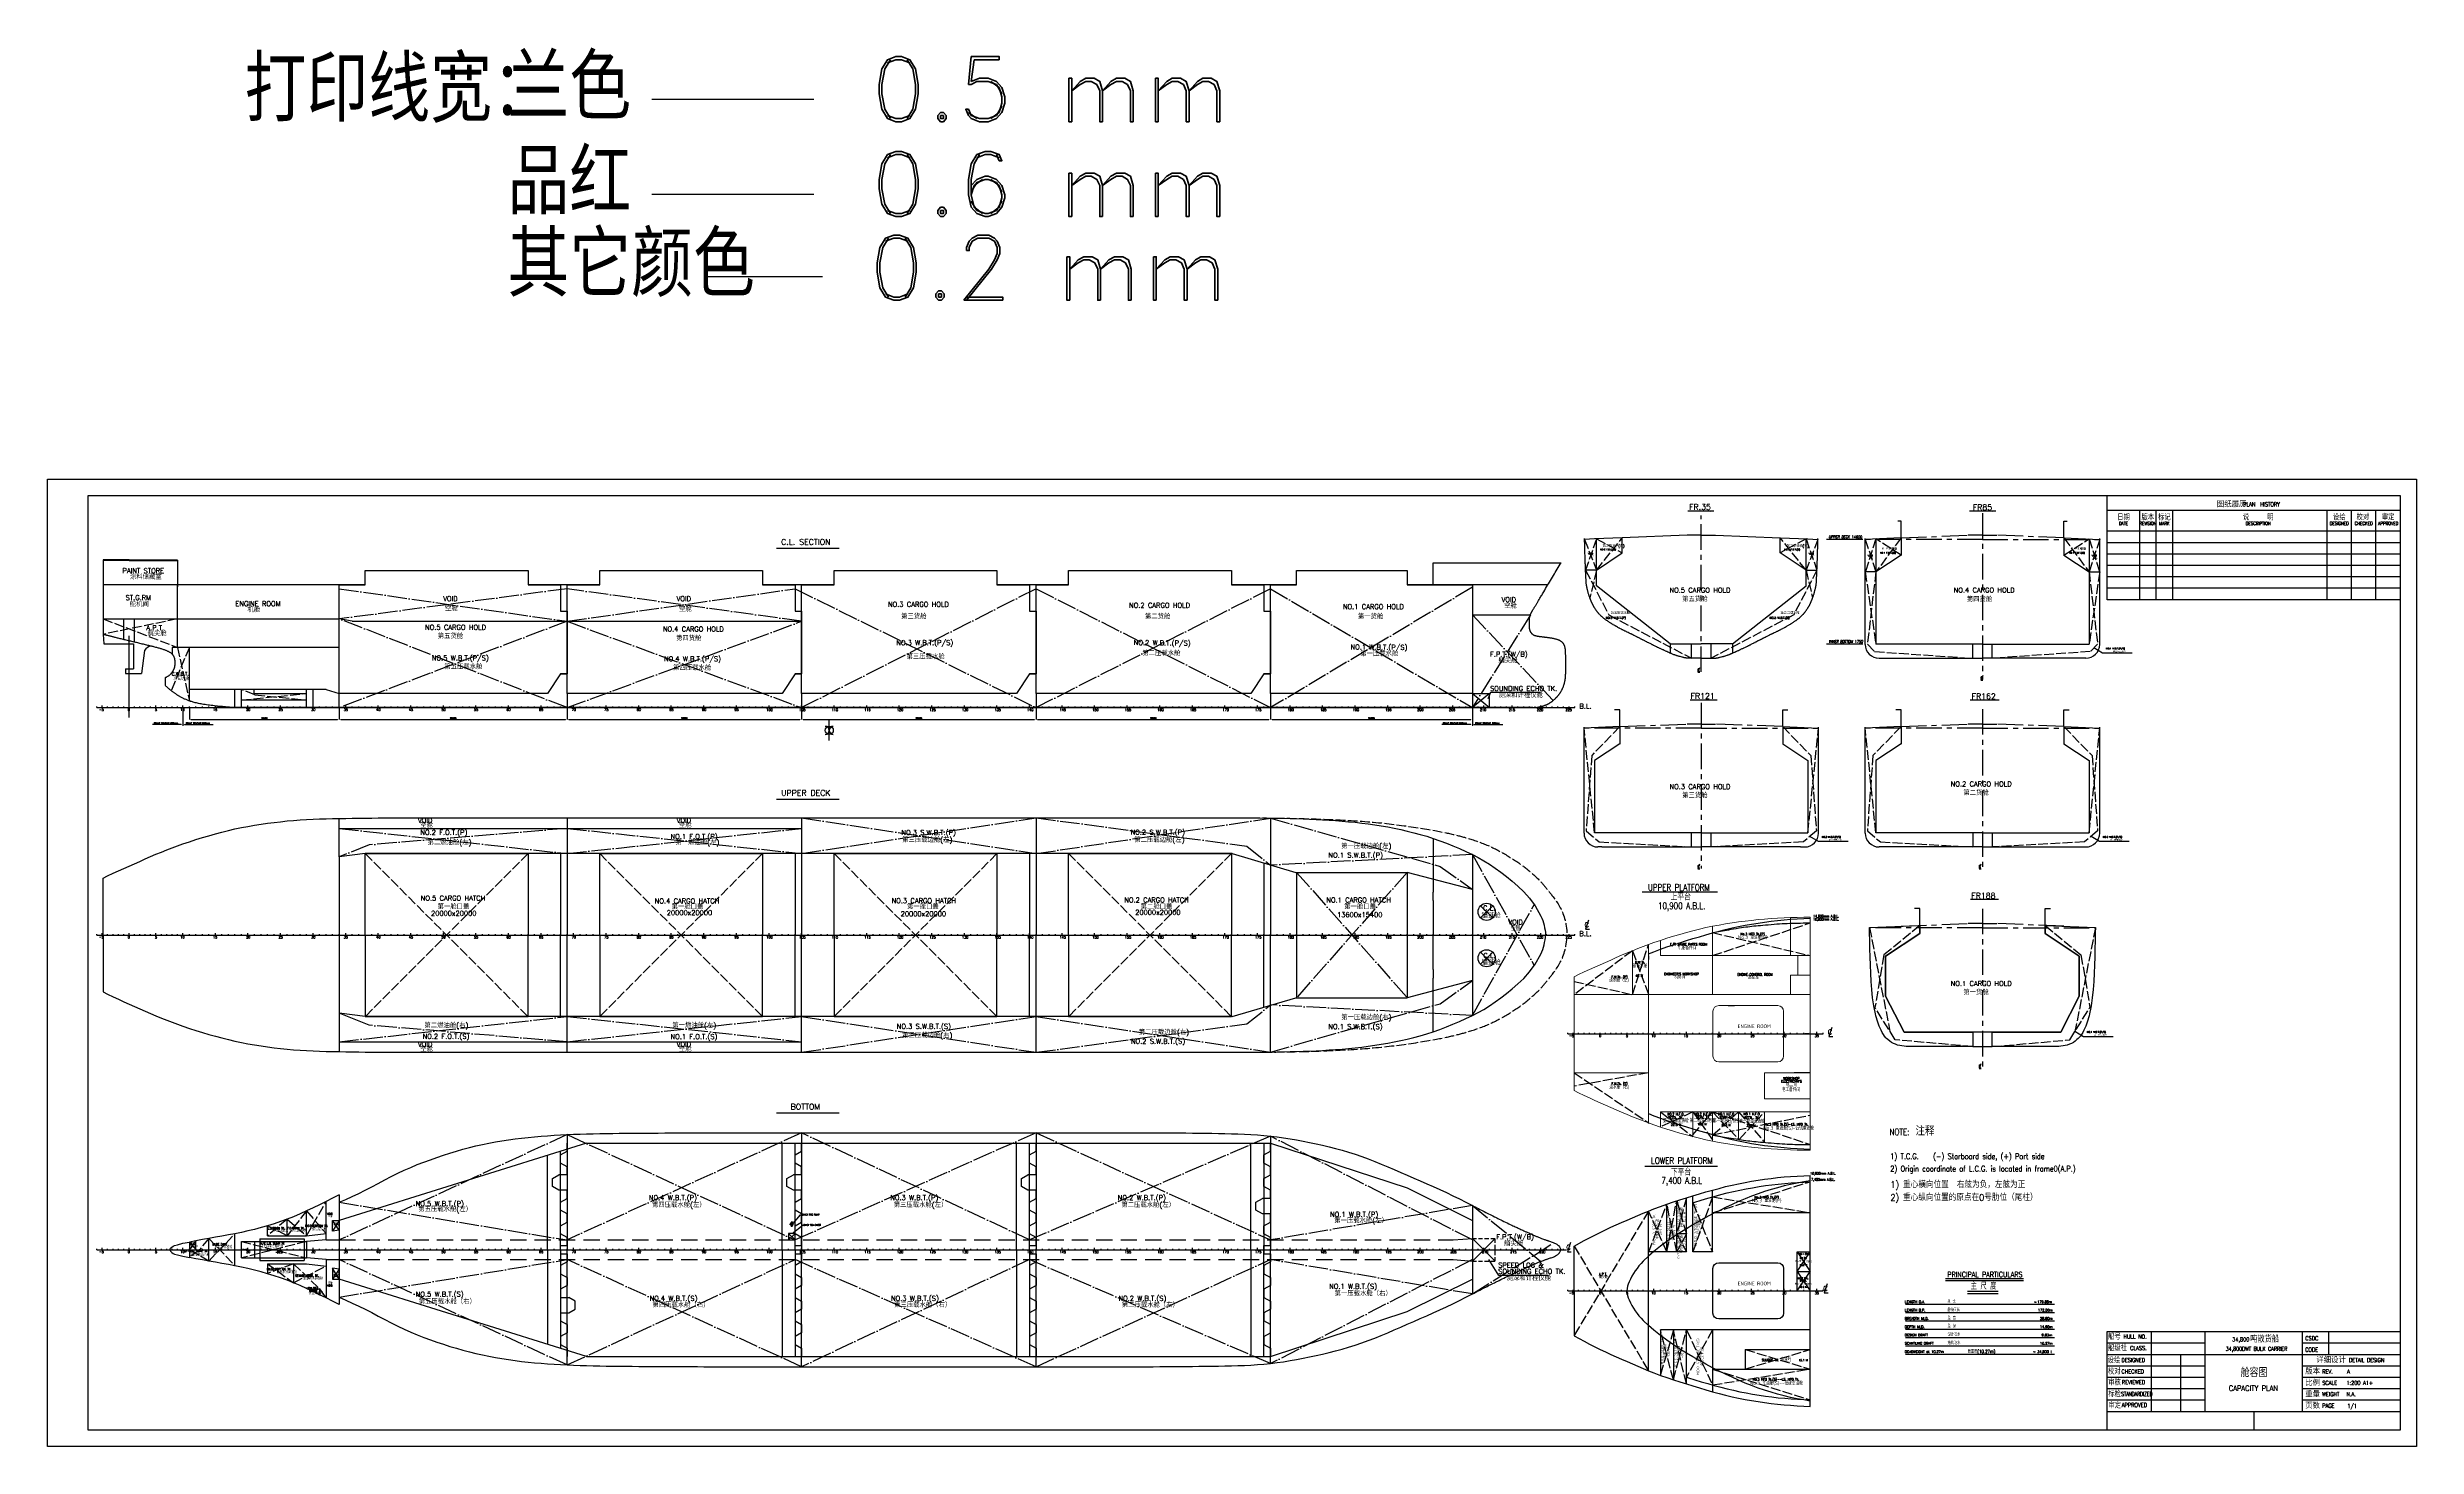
# Model space of a CAD drawing. Header units: millimetres. Extents: x 263396 to 554420, y 47344 to 219163.
import ezdxf
from ezdxf.enums import TextEntityAlignment as Align

# ---------------------------------------------------------------- set-up
doc = ezdxf.new("R2010")
doc.units = ezdxf.units.MM
doc.header["$LTSCALE"] = 100
for name, pattern in [('ACAD_ISO02W100', [15, 12, -3]), ('ACAD_ISO04W100', [30, 24, -3, 0, -3]), ('ACAD_ISO05W100', [33, 24, -3, 0, -3, 0, -3]), ('ACAD_ISO10W100', [18, 12, -3, 0, -3]), ('CENTER', [2, 1.25, -0.25, 0.25, -0.25]), ('CENTERLINE', [30, 24, -1.5, 3, -1.5]), ('DASHED', [19.05, 12.7, -6.35]), ('DASHEDX2', [1.5, 1, -0.5])]:
    doc.linetypes.add(name, pattern=pattern)
for name, color, linetype in [('101texte', 4, 'Continuous'), ('102textc', 121, 'Continuous'), ('103dimension', 3, 'Continuous'), ('11', 7, 'Continuous'), ('112tank', 6, 'ACAD_ISO10W100'), ('113structure', 43, 'Continuous'), ('402textc', 6, 'Continuous'), ('bc', 7, 'Continuous'), ('bt', 7, 'Continuous'), ('FRAME', 7, 'Continuous'), ('GRID', 2, 'Continuous'), ('图层1', 1, 'Continuous'), ('图层6', 6, 'Continuous')]:
    doc.layers.add(name, color=color, linetype=linetype)
doc.layers.add('412equipment', color=6, linetype='Continuous', lineweight=20)
doc.styles.add('2', font='romanc.shx', dxfattribs={"bigfont": 'bigfont.shx'})
doc.styles.add('BTL', font='simplex.shx', dxfattribs={"width": 0.85, "bigfont": 'hzdxf.shx'})
doc.styles.add('CHINESE', font='romans.shx', dxfattribs={"width": 0.8, "height": 700, "bigfont": 'hzdx.shx'})
doc.styles.add('HZ', font='romans.shx', dxfattribs={"width": 0.8, "bigfont": 'hzdx.shx'})
doc.styles.add('HZDX', font='romand.shx', dxfattribs={"width": 0.8, "bigfont": 'hzdx.shx'})
doc.styles.add('ROMANS', font='romans.shx', dxfattribs={"width": 0.75, "bigfont": 'hzdx.shx'})
doc.styles.add('ROMANS4', font='romans.shx', dxfattribs={"width": 0.8, "height": 400, "bigfont": 'hzdx.shx'})
doc.styles.add('ROMANT8', font='romant.shx', dxfattribs={"width": 0.9, "height": 800, "bigfont": 'hmdxfs.shx'})
doc.styles.get("Standard").update_dxf_attribs({"font": 'romand.shx', "width": 0.8, "bigfont": 'hzdx.shx'})
doc.styles.add('样式 1', font='gbenor.shx', dxfattribs={"bigfont": 'gbcbig.shx'})
doc.dimstyles.new('ISO-25', dxfattribs={"dimtxt": 200, "dimasz": 200, "dimexe": 20, "dimexo": 0.625, "dimgap": 35, "dimtad": 1, "dimdec": 0, "dimtxsty": 'Standard', "dimcen": 2.5, "dimclrd": 2, "dimclre": 2, "dimclrt": 2, "dimadec": 0, "dimazin": 0, "dimtfac": 1, "dimtdec": 0, "dimtmove": 0, "dimatfit": 3, "dimfxl": 1, "dimarcsym": 0})

# ---------------------------------------------------------------- blocks, each defined once
blk = doc.blocks.new('*D5')
at = {"color": 2, "lineweight": -2, "transparency": 16777216}
for p, q in [((299237, 138085), (299237, 136625)), ((327237, 138085), (327237, 136625)), ((299437, 136645), (327037, 136645))]:
    blk.add_line(p, q, dxfattribs=at)
at = {"color": 2, "transparency": 16777216}
for points in [[(299437, 136679), (299437, 136612), (299237, 136645)], [(327037, 136679), (327037, 136612), (327237, 136645)]]:
    blk.add_solid(points, dxfattribs=at)
at = {"layer": 'Defpoints', "color": 0, "transparency": 16777216}
for p in [(299237, 138086), (327237, 138086), (327237, 136645)]:
    blk.add_point(p, dxfattribs=at)
at = {"color": 2, "transparency": 16777216, "insert": (313237, 136780), "char_height": 200, "attachment_point": 5}
blk.add_mtext('28000', dxfattribs=at)
blk = doc.blocks.new('*D2')
at = {"color": 2, "lineweight": -2, "transparency": 16777216}
for p, q in [((327237, 138085), (327237, 136625)), ((356037, 138085), (356037, 136625)), ((327437, 136645), (355837, 136645))]:
    blk.add_line(p, q, dxfattribs=at)
at = {"color": 2, "transparency": 16777216}
for points in [[(327437, 136679), (327437, 136612), (327237, 136645)], [(355837, 136679), (355837, 136612), (356037, 136645)]]:
    blk.add_solid(points, dxfattribs=at)
at = {"layer": 'Defpoints', "color": 0, "transparency": 16777216}
for p in [(327237, 138086), (356037, 138086), (356037, 136645)]:
    blk.add_point(p, dxfattribs=at)
at = {"color": 2, "transparency": 16777216, "insert": (341637, 136780), "char_height": 200, "attachment_point": 5}
blk.add_mtext('28800', dxfattribs=at)
blk = doc.blocks.new('*D3')
at = {"color": 2, "lineweight": -2, "transparency": 16777216}
for p, q in [((356037, 138085), (356037, 136625)), ((384837, 138086), (384837, 136625)), ((356237, 136645), (384637, 136645))]:
    blk.add_line(p, q, dxfattribs=at)
at = {"color": 2, "transparency": 16777216}
for points in [[(356237, 136679), (356237, 136612), (356037, 136645)], [(384637, 136679), (384637, 136612), (384837, 136645)]]:
    blk.add_solid(points, dxfattribs=at)
at = {"layer": 'Defpoints', "color": 0, "transparency": 16777216}
for p in [(356037, 138086), (384837, 138086), (384837, 136645)]:
    blk.add_point(p, dxfattribs=at)
at = {"color": 2, "transparency": 16777216, "insert": (370437, 136780), "char_height": 200, "attachment_point": 5}
blk.add_mtext('28800', dxfattribs=at)
blk = doc.blocks.new('*D4')
at = {"color": 2, "lineweight": -2, "transparency": 16777216}
for p, q in [((384837, 138086), (384837, 136625)), ((413637, 138085), (413637, 136625)), ((385037, 136645), (413437, 136645))]:
    blk.add_line(p, q, dxfattribs=at)
at = {"color": 2, "transparency": 16777216}
for points in [[(385037, 136679), (385037, 136612), (384837, 136645)], [(413437, 136679), (413437, 136612), (413637, 136645)]]:
    blk.add_solid(points, dxfattribs=at)
at = {"layer": 'Defpoints', "color": 0, "transparency": 16777216}
for p in [(384837, 138086), (413637, 138086), (413637, 136645)]:
    blk.add_point(p, dxfattribs=at)
at = {"color": 2, "transparency": 16777216, "insert": (399237, 136780), "char_height": 200, "attachment_point": 5}
blk.add_mtext('28800', dxfattribs=at)
blk = doc.blocks.new('*D6')
at = {"color": 2, "lineweight": -2, "transparency": 16777216}
for p, q in [((413637, 138085), (413637, 136625)), ((438437, 138084), (438437, 136625)), ((413837, 136645), (438237, 136645))]:
    blk.add_line(p, q, dxfattribs=at)
at = {"color": 2, "transparency": 16777216}
for points in [[(413837, 136679), (413837, 136612), (413637, 136645)], [(438237, 136679), (438237, 136612), (438437, 136645)]]:
    blk.add_solid(points, dxfattribs=at)
at = {"layer": 'Defpoints', "color": 0, "transparency": 16777216}
for p in [(413637, 138086), (438437, 138085), (438437, 136645)]:
    blk.add_point(p, dxfattribs=at)
at = {"color": 2, "transparency": 16777216, "insert": (426037, 136780), "char_height": 200, "attachment_point": 5}
blk.add_mtext('24800', dxfattribs=at)
blk = doc.blocks.new('*D1')
at = {"color": 2, "lineweight": -2, "transparency": 16777216}
for p, q in [((280837, 138085), (280837, 136625)), ((299237, 138085), (299237, 136625)), ((281037, 136645), (299037, 136645))]:
    blk.add_line(p, q, dxfattribs=at)
at = {"color": 2, "transparency": 16777216}
for points in [[(281037, 136679), (281037, 136612), (280837, 136645)], [(299037, 136679), (299037, 136612), (299237, 136645)]]:
    blk.add_solid(points, dxfattribs=at)
at = {"layer": 'Defpoints', "color": 0, "transparency": 16777216}
for p in [(280837, 138086), (299237, 138085), (299237, 136645)]:
    blk.add_point(p, dxfattribs=at)
at = {"color": 2, "transparency": 16777216, "insert": (290037, 136780), "char_height": 200, "attachment_point": 5}
blk.add_mtext('18400', dxfattribs=at)
blk = doc.blocks.new('A$C435A7430')
at = {"color": 6, "ltscale": 1300}
for p, q in [((-3200, 19337), (-3200, 10179)), ((5940, 19279), (5940, 16017)), ((4450, 3893), (4450, 4871))]:
    blk.add_line(p, q, dxfattribs=at)
for points in [[(5940, 19281), (4300, 19291), (0, 19318), (-3200, 19337)], [(171243, 1179), (171243, 1179), (171295, 1179), (171347, 1179), (171398, 1179), (171398, 1179), (171449, 1179), (171500, 1179), (171550, 1179), (171550, 1179), (171600, 1179), (171650, 1179), (171700, 1179), (171700, 1179), (171750, 1179), (171800, 1179), (171850, 1179), (171850, 1179), (171901, 1179), (171952, 1179), (172003, 1179), (172003, 1179), (172055, 1179), (172107, 1179), (172160, 1179), (172160, 1179), (172214, 1179), (172268, 1179), (172324, 1179), (172324, 1179), (172380, 1179), (172437, 1179), (172497, 1179), (172497, 1179), (172538, 1179), (172581, 1181), (172626, 1184), (172626, 1184), (172672, 1187), (172719, 1191), (172768, 1197), (172768, 1197), (172817, 1203), (172867, 1210), (172918, 1218), (172918, 1218), (172969, 1225), (173020, 1234), (173073, 1244), (173073, 1244), (173125, 1254), (173177, 1265), (173230, 1276), (173230, 1276), (173282, 1288), (173334, 1300), (173386, 1313), (173386, 1313), (173437, 1325), (173488, 1338), (173537, 1352), (173537, 1352), (173587, 1365), (173635, 1379), (173682, 1393), (173682, 1393), (173728, 1407), (173773, 1421), (173817, 1435), (173817, 1435), (173860, 1449), (173902, 1464), (173942, 1479), (173942, 1479), (173983, 1494), (174023, 1509), (174061, 1525), (174061, 1525), (174100, 1541), (174137, 1558), (174174, 1575), (174174, 1575), (174211, 1592), (174247, 1610), (174283, 1629), (174283, 1629), (174319, 1647), (174355, 1667), (174390, 1687), (174390, 1687), (174425, 1708), (174461, 1729), (174496, 1751), (174496, 1751), (174531, 1774), (174567, 1797), (174603, 1822), (174603, 1822), (174639, 1846), (174675, 1872), (174712, 1899), (174712, 1899), (174749, 1926), (174785, 1954), (174823, 1983), (174823, 1983), (174860, 2013), (174897, 2043), (174934, 2074), (174934, 2074), (174971, 2105), (175008, 2137), (175046, 2170), (175046, 2170), (175083, 2203), (175119, 2236), (175156, 2271), (175156, 2271), (175193, 2305), (175229, 2341), (175265, 2377), (175265, 2377), (175301, 2413), (175336, 2449), (175371, 2486), (175371, 2486), (175406, 2524), (175440, 2561), (175473, 2600), (175473, 2600), (175507, 2638), (175540, 2677), (175572, 2716), (175572, 2716), (175604, 2756), (175635, 2796), (175665, 2836), (175665, 2836), (175696, 2877), (175726, 2918), (175755, 2960), (175755, 2960), (175784, 3002), (175812, 3045), (175839, 3089), (175839, 3089), (175867, 3133), (175893, 3177), (175919, 3223), (175919, 3223), (175945, 3268), (175970, 3314), (175994, 3362), (175994, 3362), (176019, 3409), (176042, 3457), (176065, 3507), (176065, 3507), (176087, 3556), (176109, 3607), (176130, 3659), (176130, 3659), (176151, 3710), (176171, 3763), (176191, 3817), (176191, 3817), (176210, 3871), (176228, 3926), (176246, 3983), (176246, 3983), (176263, 4039), (176280, 4096), (176295, 4155), (176295, 4155), (176311, 4214), (176325, 4273), (176339, 4334), (176339, 4334), (176352, 4395), (176365, 4457), (176376, 4520), (176376, 4520), (176387, 4584), (176398, 4648), (176407, 4713), (176407, 4713), (176416, 4779), (176424, 4845), (176431, 4913), (176431, 4913), (176437, 4980), (176443, 5049), (176447, 5119), (176447, 5119), (176449, 5154), (176451, 5189), (176453, 5225), (176453, 5225), (176454, 5260), (176456, 5296), (176457, 5332), (176457, 5332), (176458, 5368), (176458, 5405), (176459, 5441), (176459, 5441), (176460, 5478), (176460, 5515), (176460, 5553), (176460, 5553), (176461, 5591), (176461, 5629), (176461, 5667), (176461, 5667), (176461, 5705), (176461, 5744), (176461, 5784), (176461, 5784), (176461, 5823), (176460, 5863), (176460, 5903), (176460, 5903), (176460, 5943), (176460, 5984), (176460, 6025), (176460, 6025), (176459, 6066), (176459, 6108), (176459, 6150), (176459, 6150), (176459, 6193), (176459, 6235), (176458, 6278), (176458, 6278), (176458, 6321), (176458, 6364), (176458, 6407), (176458, 6407), (176458, 6450), (176458, 6493), (176458, 6536), (176458, 6536), (176458, 6579), (176458, 6622), (176458, 6665), (176458, 6665), (176458, 6708), (176458, 6750), (176458, 6792), (176458, 6792), (176458, 6835), (176458, 6877), (176458, 6918), (176458, 6918), (176458, 6959), (176458, 7000), (176458, 7040), (176458, 7040), (176458, 7121), (176458, 7199), (176458, 7274), (176458, 7274), (176458, 7349), (176458, 7422), (176458, 7493), (176458, 7493), (176458, 7564), (176457, 7632), (176456, 7698), (176456, 7698), (176455, 7764), (176453, 7828), (176451, 7890), (176451, 7890), (176449, 7952), (176446, 8011), (176442, 8069), (176442, 8069), (176439, 8127), (176434, 8183), (176429, 8237), (176429, 8237), (176423, 8291), (176417, 8344), (176409, 8395), (176409, 8395), (176401, 8446), (176392, 8495), (176382, 8542), (176382, 8542), (176372, 8590), (176360, 8636), (176347, 8681), (176347, 8681), (176334, 8726), (176319, 8769), (176302, 8811), (176302, 8811), (176286, 8853), (176267, 8893), (176246, 8932), (176246, 8932), (176226, 8971), (176203, 9008), (176177, 9044), (176177, 9044), (176152, 9080), (176124, 9114), (176094, 9147), (176094, 9147), (176064, 9180), (176031, 9212), (175995, 9242), (175995, 9242), (175959, 9272), (175920, 9301), (175878, 9328), (175878, 9328), (175836, 9356), (175791, 9382), (175742, 9406), (175742, 9406), (175694, 9431), (175642, 9454), (175587, 9475), (175587, 9475), (175532, 9497), (175474, 9518), (175414, 9537), (175414, 9537), (175353, 9556), (175291, 9574), (175226, 9591), (175226, 9591), (175162, 9608), (175096, 9624), (175028, 9639), (175028, 9639), (174960, 9654), (174892, 9668), (174822, 9681), (174822, 9681), (174752, 9694), (174682, 9707), (174611, 9718), (174611, 9718), (174540, 9730), (174469, 9741), (174399, 9751), (174399, 9751), (174328, 9761), (174257, 9770), (174188, 9779), (174188, 9779), (174119, 9788), (174050, 9796), (173983, 9804), (173983, 9804), (173916, 9812), (173849, 9820), (173784, 9827), (173784, 9827), (173720, 9835), (173656, 9842), (173594, 9849), (173594, 9849), (173532, 9856), (173471, 9863), (173413, 9870), (173413, 9870), (173354, 9878), (173298, 9885), (173243, 9892), (173243, 9892), (173188, 9900), (173136, 9908), (173086, 9916), (173086, 9916), (173035, 9924), (172988, 9933), (172942, 9942), (172942, 9942), (172897, 9951), (172855, 9961), (172815, 9972), (172815, 9972), (172775, 9982), (172738, 9994), (172703, 10006), (172703, 10006), (172669, 10018), (172637, 10031), (172607, 10044), (172607, 10044), (172578, 10057), (172551, 10071), (172525, 10086), (172525, 10086), (172500, 10100), (172477, 10115), (172455, 10130), (172455, 10130), (172434, 10146), (172414, 10162), (172395, 10178), (172395, 10178), (172377, 10194), (172360, 10211), (172343, 10227), (172343, 10227), (172327, 10244), (172312, 10261), (172298, 10279), (172298, 10279), (172283, 10296), (172270, 10313), (172257, 10331), (172257, 10331), (172243, 10348), (172231, 10366), (172218, 10384), (172218, 10384), (172206, 10402), (172194, 10420), (172182, 10438), (172182, 10438), (172171, 10457), (172160, 10476), (172149, 10495), (172149, 10495), (172139, 10515), (172129, 10535), (172119, 10556), (172119, 10556), (172110, 10577), (172101, 10599), (172093, 10622), (172093, 10622), (172084, 10644), (172076, 10668), (172069, 10693), (172069, 10693), (172062, 10718), (172056, 10744), (172050, 10771), (172050, 10771), (172044, 10798), (172038, 10826), (172034, 10856), (172034, 10856), (172030, 10880), (172027, 10906), (172024, 10932), (172024, 10932), (172021, 10958), (172019, 10984), (172017, 11012), (172017, 11012), (172015, 11040), (172013, 11068), (172011, 11098), (172011, 11098), (172010, 11127), (172009, 11157), (172008, 11188), (172008, 11188), (172007, 11219), (172006, 11251), (172005, 11283), (172005, 11283), (172004, 11315), (172004, 11349), (172004, 11382), (172004, 11382), (172003, 11416), (172003, 11450), (172003, 11485), (172003, 11485), (172003, 11520), (172003, 11556), (172002, 11592), (172002, 11592), (172002, 11623), (172002, 11655), (172002, 11686), (172002, 11686), (172002, 11718), (172002, 11750), (172003, 11783), (172003, 11783), (172003, 11815), (172004, 11848), (172004, 11880), (172004, 11880), (172005, 11913), (172007, 11946), (172008, 11979), (172008, 11979), (172010, 12011), (172012, 12044), (172015, 12077), (172015, 12077), (172018, 12110), (172021, 12142), (172025, 12175), (172025, 12175), (172029, 12207), (172033, 12240), (172039, 12272), (172039, 12272), (172044, 12304), (172051, 12335), (172058, 12367), (172058, 12367), (172066, 12403), (172076, 12439), (172087, 12475), (172087, 12475), (172098, 12511), (172110, 12547), (172124, 12584), (172124, 12584), (172138, 12620), (172153, 12657), (172170, 12696), (172170, 12696), (172187, 12734), (172206, 12773), (172227, 12814), (172227, 12814), (172247, 12855), (172270, 12898), (172294, 12942), (172294, 12942), (172319, 12987), (172345, 13034), (172374, 13084), (172374, 13084), (172402, 13133), (172433, 13186), (172466, 13241), (172466, 13241), (172499, 13297), (172534, 13355), (172572, 13418), (172572, 13418), (172602, 13470), (172635, 13523), (172669, 13581), (172669, 13581), (172704, 13638), (172740, 13698), (172779, 13761), (172779, 13761), (172817, 13825), (172858, 13892), (172901, 13964), (172901, 13964), (172944, 14035), (172990, 14111), (173038, 14191), (173038, 14191), (173086, 14271), (173137, 14355), (173191, 14445), (173191, 14445), (173244, 14535), (173301, 14630), (173361, 14730), (173361, 14730), (173421, 14831), (173484, 14937), (173551, 15049), (173551, 15049), (173618, 15162), (173688, 15280), (173762, 15405), (173762, 15405), (173879, 15604), (173996, 15803), (174114, 16002), (174114, 16002), (174232, 16201), (174351, 16400), (174469, 16599), (174469, 16599), (174588, 16798), (174707, 16997), (174826, 17196), (174826, 17196), (174945, 17395), (175065, 17593), (175185, 17792), (175185, 17792), (175304, 17991), (175424, 18190), (175544, 18389), (175544, 18389), (175664, 18588), (175784, 18787), (175900, 18979)], [(4450, 4871), (4467, 4879), (4467, 4879), (4518, 4904), (4572, 4931), (4628, 4961), (4628, 4961), (4683, 4992), (4740, 5025), (4797, 5063), (4797, 5063), (4854, 5101), (4912, 5143), (4969, 5191), (4969, 5191), (4998, 5214), (5026, 5239), (5054, 5266), (5054, 5266), (5082, 5292), (5110, 5320), (5137, 5349), (5137, 5349), (5165, 5377), (5191, 5407), (5217, 5438), (5217, 5438), (5244, 5469), (5269, 5501), (5293, 5534), (5293, 5534), (5318, 5566), (5342, 5600), (5364, 5635), (5364, 5635), (5387, 5669), (5408, 5705), (5429, 5741), (5429, 5741), (5449, 5777), (5468, 5813), (5486, 5851), (5486, 5851), (5504, 5888), (5520, 5926), (5535, 5964), (5535, 5964), (5549, 6003), (5562, 6041), (5574, 6081), (5574, 6081), (5586, 6120), (5596, 6159), (5605, 6199), (5605, 6199), (5614, 6238), (5621, 6278), (5627, 6317), (5627, 6317), (5634, 6357), (5639, 6397), (5643, 6436), (5643, 6436), (5647, 6475), (5650, 6514), (5652, 6553), (5652, 6553), (5654, 6591), (5654, 6630), (5655, 6667), (5655, 6667), (5655, 6705), (5654, 6742), (5652, 6778), (5652, 6778), (5651, 6814), (5649, 6850), (5646, 6884), (5646, 6884), (5640, 6953), (5632, 7018), (5622, 7080), (5622, 7080), (5611, 7141), (5598, 7200), (5582, 7255), (5582, 7255), (5566, 7310), (5547, 7362), (5525, 7411), (5525, 7411), (5503, 7460), (5478, 7507), (5450, 7551), (5450, 7551), (5422, 7595), (5391, 7637), (5357, 7677), (5357, 7677), (5322, 7717), (5284, 7756), (5243, 7792), (5243, 7792), (5201, 7829), (5156, 7864), (5107, 7898), (5107, 7898), (5058, 7932), (5006, 7964), (4949, 7996), (4949, 7996), (4893, 8028), (4832, 8059), (4768, 8090), (4768, 8090), (4703, 8121), (4635, 8151), (4562, 8180), (4562, 8180), (4490, 8210), (4413, 8239), (4332, 8268), (4332, 8268), (4252, 8297), (4167, 8325), (4078, 8354), (4078, 8354), (3989, 8383), (3896, 8411), (3799, 8440), (3799, 8440), (3702, 8468), (3600, 8497), (3495, 8526), (3495, 8526), (3389, 8555), (3279, 8584), (3165, 8614), (3165, 8614), (3051, 8644), (2933, 8674), (2810, 8704), (2810, 8704), (2688, 8735), (2561, 8767), (2430, 8798), (2430, 8798), (2300, 8830), (2166, 8863), (2030, 8895), (2030, 8895), (1894, 8928), (1756, 8961), (1616, 8994), (1616, 8994), (1476, 9027), (1334, 9061), (1192, 9094), (1192, 9094), (1050, 9127), (908, 9161), (766, 9194), (766, 9194), (624, 9228), (482, 9261), (342, 9294), (342, 9294), (202, 9327), (63, 9360), (-74, 9392), (-74, 9392), (-211, 9425), (-345, 9457), (-476, 9489), (-476, 9489), (-606, 9520), (-733, 9551), (-857, 9581), (-857, 9581), (-980, 9611), (-1100, 9641), (-1216, 9670), (-1216, 9670), (-1331, 9698), (-1443, 9726), (-1550, 9753), (-1550, 9753), (-1658, 9780), (-1760, 9806), (-1858, 9831), (-1858, 9831), (-1956, 9856), (-2050, 9880), (-2137, 9903), (-2137, 9903), (-2225, 9925), (-2308, 9947), (-2385, 9967), (-2385, 9967), (-2462, 9987), (-2533, 10005), (-2598, 10022), (-2598, 10022), (-2663, 10039), (-2722, 10054), (-2775, 10068), (-2775, 10068), (-2828, 10082), (-2874, 10094), (-2915, 10105), (-2915, 10105), (-2956, 10116), (-2991, 10125), (-3021, 10133), (-3021, 10133), (-3051, 10140), (-3075, 10147), (-3096, 10152), (-3096, 10152), (-3117, 10158), (-3134, 10162), (-3147, 10166), (-3147, 10166), (-3160, 10169), (-3170, 10172), (-3178, 10174), (-3178, 10174), (-3185, 10176), (-3190, 10177), (-3193, 10178), (-3193, 10178), (-3197, 10179), (-3198, 10179), (-3199, 10179), (-3199, 10179), (-3200, 10179)], [(13933, 1179), (13933, 1179), (13897, 1179), (13863, 1179), (13829, 1179), (13829, 1179), (13795, 1179), (13762, 1179), (13730, 1179), (13730, 1179), (13697, 1179), (13665, 1179), (13634, 1179), (13634, 1179), (13602, 1179), (13570, 1179), (13539, 1179), (13539, 1179), (13507, 1179), (13475, 1179), (13443, 1179), (13443, 1179), (13411, 1179), (13379, 1179), (13346, 1179), (13346, 1179), (13313, 1179), (13280, 1179), (13245, 1179), (13245, 1179), (13211, 1179), (13175, 1179), (13139, 1179), (13139, 1179), (13097, 1179), (13028, 1182), (12937, 1187), (12937, 1187), (12845, 1191), (12731, 1198), (12600, 1207), (12600, 1207), (12468, 1216), (12319, 1227), (12156, 1240), (12156, 1240), (11994, 1253), (11819, 1268), (11635, 1285), (11635, 1285), (11451, 1301), (11259, 1320), (11063, 1339), (11063, 1339), (10867, 1359), (10668, 1380), (10470, 1403), (10470, 1403), (10272, 1425), (10074, 1449), (9883, 1474), (9883, 1474), (9691, 1499), (9506, 1525), (9331, 1552), (9331, 1552), (9155, 1579), (8991, 1607), (8835, 1636), (8835, 1636), (8680, 1665), (8534, 1694), (8397, 1725), (8397, 1725), (8259, 1755), (8130, 1787), (8008, 1819), (8008, 1819), (7886, 1851), (7771, 1884), (7663, 1917), (7663, 1917), (7554, 1951), (7451, 1986), (7354, 2021), (7354, 2021), (7257, 2056), (7164, 2092), (7076, 2129), (7076, 2129), (6987, 2165), (6903, 2202), (6821, 2240), (6821, 2240), (6740, 2278), (6661, 2317), (6584, 2356), (6584, 2356), (6507, 2395), (6432, 2435), (6359, 2475), (6359, 2475), (6285, 2516), (6213, 2557), (6143, 2599), (6143, 2599), (6072, 2640), (6003, 2683), (5935, 2726), (5935, 2726), (5867, 2769), (5801, 2813), (5735, 2857), (5735, 2857), (5669, 2901), (5604, 2947), (5540, 2993), (5540, 2993), (5476, 3038), (5413, 3085), (5350, 3132), (5350, 3132), (5287, 3180), (5225, 3228), (5163, 3277), (5163, 3277), (5101, 3326), (5040, 3375), (4978, 3426), (4978, 3426), (4917, 3476), (4856, 3528), (4796, 3579), (4796, 3579), (4735, 3631), (4676, 3682), (4619, 3734), (4619, 3734), (4562, 3786), (4507, 3837), (4455, 3888), (4455, 3888), (4450, 3893)], [(13139, 1179), (13139, 1179), (13160, 1179), (13183, 1179), (13209, 1179), (13209, 1179), (13236, 1179), (13264, 1179), (13294, 1179), (13294, 1179), (13325, 1179), (13357, 1179), (13391, 1179), (13391, 1179), (13424, 1179), (13460, 1179), (13496, 1179), (13496, 1179), (13532, 1179), (13569, 1179), (13607, 1179), (13607, 1179), (13645, 1179), (13683, 1179), (13721, 1179), (13721, 1179), (13759, 1179), (13798, 1179), (13836, 1179), (13836, 1179), (13874, 1179), (13911, 1179), (13948, 1179), (13948, 1179), (13985, 1179), (14021, 1179), (14056, 1179), (14056, 1179), (14091, 1179), (14125, 1179), (14159, 1179), (14159, 1179), (14193, 1179), (14226, 1179), (14258, 1179), (14258, 1179), (14290, 1179), (14322, 1179), (14354, 1179), (14354, 1179), (14385, 1179), (14416, 1179), (14446, 1179), (14446, 1179), (14476, 1179), (14506, 1179), (14536, 1179), (14536, 1179), (14566, 1179), (14595, 1179), (14624, 1179), (14624, 1179), (14653, 1179), (14682, 1179), (14710, 1179), (14710, 1179), (14734, 1179), (14758, 1179), (14783, 1179), (14783, 1179), (14807, 1179), (14831, 1179), (14856, 1179), (14856, 1179), (14881, 1179), (14906, 1179), (14932, 1179), (14932, 1179), (14958, 1179), (14985, 1179), (15013, 1179), (15013, 1179), (15041, 1179), (15070, 1179), (15100, 1179), (15100, 1179), (15131, 1179), (15162, 1179), (15196, 1179), (15196, 1179), (15229, 1179), (15264, 1179), (15301, 1179), (15301, 1179), (15338, 1179), (15376, 1179), (15417, 1179), (15417, 1179), (15468, 1179), (15522, 1179), (15579, 1179), (15579, 1179), (15636, 1179), (15696, 1179), (15759, 1179), (15759, 1179), (15822, 1179), (15887, 1179), (15955, 1179), (15955, 1179), (16023, 1179), (16093, 1179), (16165, 1179), (16165, 1179), (16237, 1179), (16312, 1179), (16387, 1179), (16387, 1179), (16463, 1179), (16541, 1179), (16620, 1179), (16620, 1179), (16699, 1179), (16779, 1179), (16860, 1179), (16860, 1179), (16941, 1179), (17023, 1179), (17106, 1179), (17106, 1179), (17193, 1179), (17281, 1179), (17370, 1179), (17370, 1179), (17459, 1179), (17549, 1179), (17640, 1179), (17640, 1179), (17731, 1179), (17823, 1179), (17917, 1179), (17917, 1179), (18010, 1179), (18105, 1179), (18201, 1179), (18201, 1179), (18298, 1179), (18396, 1179), (18496, 1179), (18496, 1179), (18595, 1179), (18697, 1179), (18801, 1179), (18801, 1179), (18904, 1179), (19010, 1179), (19118, 1179), (19118, 1179), (19226, 1179), (19336, 1179), (19449, 1179), (19449, 1179), (19537, 1179), (19628, 1179), (19720, 1179), (19720, 1179), (19812, 1179), (19905, 1179), (20000, 1179), (20000, 1179), (20095, 1179), (20191, 1179), (20289, 1179), (20289, 1179), (20386, 1179), (20486, 1179), (20586, 1179), (20586, 1179), (20686, 1179), (20788, 1179), (20891, 1179), (20891, 1179), (20994, 1179), (21099, 1179), (21204, 1179), (21204, 1179), (21310, 1179), (21417, 1179), (21525, 1179), (21525, 1179), (21633, 1179), (21742, 1179), (21852, 1179), (21852, 1179), (22014, 1179), (22179, 1179), (22345, 1179), (22345, 1179), (22512, 1179), (22681, 1179), (22851, 1179), (22851, 1179), (23022, 1179), (23194, 1179), (23368, 1179), (23368, 1179), (23541, 1179), (23717, 1179), (23893, 1179), (23893, 1179), (24069, 1179), (24247, 1179), (24425, 1179), (24425, 1179), (24603, 1179), (24783, 1179), (24962, 1179), (24962, 1179), (25142, 1179), (25322, 1179), (25502, 1179), (25502, 1179), (25682, 1179), (25862, 1179), (26042, 1179), (26042, 1179), (26230, 1179), (26418, 1179), (26606, 1179), (26606, 1179), (26794, 1179), (26982, 1179), (27169, 1179), (27169, 1179), (27357, 1179), (27544, 1179), (27731, 1179), (27731, 1179), (27919, 1179), (28106, 1179), (28293, 1179), (28293, 1179), (28480, 1179), (28667, 1179), (28855, 1179), (28855, 1179), (29042, 1179), (29229, 1179), (29416, 1179), (29416, 1179), (29604, 1179), (29791, 1179), (29979, 1179), (29979, 1179), (30166, 1179), (30354, 1179), (30542, 1179), (30542, 1179), (30681, 1179), (30820, 1179), (30960, 1179), (30960, 1179), (31100, 1179), (31240, 1179), (31383, 1179), (31383, 1179), (31525, 1179), (31670, 1179), (31817, 1179), (31817, 1179), (31963, 1179), (32113, 1179), (32265, 1179), (32265, 1179), (32418, 1179), (32574, 1179), (32734, 1179), (32734, 1179), (32894, 1179), (33058, 1179), (33228, 1179), (33228, 1179), (33397, 1179), (33571, 1179), (33751, 1179), (33751, 1179), (33931, 1179), (34116, 1179), (34309, 1179), (34309, 1179), (34490, 1179), (34676, 1179), (34868, 1179), (34868, 1179), (35060, 1179), (35257, 1179), (35458, 1179), (35458, 1179), (35660, 1179), (35866, 1179), (36076, 1179), (36076, 1179), (36285, 1179), (36499, 1179), (36715, 1179), (36715, 1179), (36932, 1179), (37152, 1179), (37374, 1179), (37374, 1179), (37596, 1179), (37821, 1179), (38047, 1179), (38047, 1179), (38274, 1179), (38502, 1179), (38731, 1179), (38731, 1179), (38961, 1179), (39191, 1179), (39422, 1179), (39422, 1179), (39768, 1179), (40115, 1179), (40463, 1179), (40463, 1179), (40811, 1179), (41159, 1179), (41508, 1179), (41508, 1179), (41856, 1179), (42205, 1179), (42554, 1179), (42554, 1179), (42903, 1179), (43251, 1179), (43600, 1179), (43600, 1179), (43948, 1179), (44295, 1179), (44642, 1179), (44642, 1179), (44989, 1179), (45335, 1179), (45680, 1179), (45680, 1179), (46024, 1179), (46368, 1179), (46710, 1179), (46710, 1179), (47052, 1179), (47392, 1179), (47731, 1179), (47731, 1179), (47984, 1179), (48237, 1179), (48490, 1179), (48490, 1179), (48743, 1179), (48997, 1179), (49253, 1179), (49253, 1179), (49508, 1179), (49766, 1179), (50027, 1179), (50027, 1179), (50288, 1179), (50553, 1179), (50822, 1179), (50822, 1179), (51092, 1179), (51366, 1179), (51648, 1179), (51648, 1179), (51929, 1179), (52216, 1179), (52512, 1179), (52512, 1179), (52808, 1179), (53112, 1179), (53426, 1179), (53426, 1179), (53739, 1179), (54062, 1179), (54397, 1179), (54397, 1179), (54731, 1179), (55076, 1179), (55446, 1179), (55446, 1179), (55815, 1179), (56209, 1179), (56639, 1179), (56639, 1179), (57069, 1179), (57536, 1179), (58053, 1179), (58053, 1179), (58570, 1179), (59136, 1179), (59765, 1179), (59765, 1179), (60393, 1179), (61085, 1179), (61851, 1179), (61851, 1179), (62618, 1179), (63460, 1179), (64390, 1179), (64390, 1179), (65319, 1179), (66338, 1179), (67457, 1179), (67457, 1179), (68576, 1179), (69796, 1179), (71129, 1179), (71129, 1179), (72742, 1179), (74407, 1179), (76116, 1179), (76116, 1179), (77824, 1179), (79576, 1179), (81361, 1179), (81361, 1179), (83147, 1179), (84965, 1179), (86807, 1179), (86807, 1179), (88649, 1179), (90515, 1179), (92394, 1179), (92394, 1179), (94273, 1179), (96166, 1179), (98062, 1179), (98062, 1179), (99958, 1179), (101858, 1179), (103751, 1179), (103751, 1179), (105644, 1179), (107532, 1179), (109402, 1179), (109402, 1179), (111273, 1179), (113128, 1179), (114956, 1179), (114956, 1179), (116188, 1179), (117318, 1179), (118358, 1179), (118358, 1179), (119398, 1179), (120349, 1179), (121220, 1179), (121220, 1179), (122092, 1179), (122886, 1179), (123613, 1179), (123613, 1179), (124339, 1179), (125000, 1179), (125605, 1179), (125605, 1179), (126211, 1179), (126762, 1179), (127270, 1179), (127270, 1179), (127777, 1179), (128242, 1179), (128675, 1179), (128675, 1179), (129109, 1179), (129511, 1179), (129893, 1179), (129893, 1179), (130276, 1179), (130639, 1179), (130994, 1179), (130994, 1179), (131349, 1179), (131696, 1179), (132037, 1179), (132037, 1179), (132378, 1179), (132711, 1179), (133040, 1179), (133040, 1179), (133368, 1179), (133691, 1179), (134009, 1179), (134009, 1179), (134327, 1179), (134640, 1179), (134950, 1179), (134950, 1179), (135261, 1179), (135567, 1179), (135871, 1179), (135871, 1179), (136176, 1179), (136478, 1179), (136778, 1179), (136778, 1179), (137079, 1179), (137379, 1179), (137678, 1179), (137678, 1179), (137977, 1179), (138276, 1179), (138576, 1179), (138576, 1179), (138868, 1179), (139160, 1179), (139453, 1179), (139453, 1179), (139745, 1179), (140038, 1179), (140331, 1179), (140331, 1179), (140625, 1179), (140918, 1179), (141210, 1179), (141210, 1179), (141503, 1179), (141795, 1179), (142086, 1179), (142086, 1179), (142377, 1179), (142667, 1179), (142955, 1179), (142955, 1179), (143244, 1179), (143531, 1179), (143816, 1179), (143816, 1179), (144101, 1179), (144384, 1179), (144665, 1179), (144665, 1179), (144946, 1179), (145225, 1179), (145501, 1179), (145501, 1179), (145793, 1179), (146081, 1179), (146367, 1179), (146367, 1179), (146653, 1179), (146936, 1179), (147217, 1179), (147217, 1179), (147498, 1179), (147776, 1179), (148052, 1179), (148052, 1179), (148328, 1179), (148602, 1179), (148874, 1179), (148874, 1179), (149146, 1179), (149416, 1179), (149685, 1179), (149685, 1179), (149953, 1179), (150221, 1179), (150487, 1179), (150487, 1179), (150753, 1179), (151018, 1179), (151283, 1179), (151283, 1179), (151547, 1179), (151811, 1179), (152074, 1179), (152074, 1179), (152322, 1179), (152571, 1179), (152818, 1179), (152818, 1179), (153065, 1179), (153312, 1179), (153556, 1179), (153556, 1179), (153801, 1179), (154045, 1179), (154286, 1179), (154286, 1179), (154528, 1179), (154767, 1179), (155004, 1179), (155004, 1179), (155241, 1179), (155476, 1179), (155707, 1179), (155707, 1179), (155939, 1179), (156167, 1179), (156392, 1179), (156392, 1179), (156617, 1179), (156838, 1179), (157055, 1179), (157055, 1179), (157272, 1179), (157485, 1179), (157693, 1179), (157693, 1179), (157865, 1179), (158033, 1179), (158198, 1179), (158198, 1179), (158363, 1179), (158526, 1179), (158685, 1179), (158685, 1179), (158844, 1179), (159000, 1179), (159154, 1179), (159154, 1179), (159307, 1179), (159457, 1179), (159605, 1179), (159605, 1179), (159753, 1179), (159898, 1179), (160040, 1179), (160040, 1179), (160182, 1179), (160321, 1179), (160458, 1179), (160458, 1179), (160595, 1179), (160729, 1179), (160861, 1179), (160861, 1179), (160993, 1179), (161122, 1179), (161248, 1179), (161248, 1179), (161411, 1179), (161570, 1179), (161726, 1179), (161726, 1179), (161882, 1179), (162035, 1179), (162186, 1179), (162186, 1179), (162337, 1179), (162486, 1179), (162634, 1179), (162634, 1179), (162782, 1179), (162929, 1179), (163076, 1179), (163076, 1179), (163224, 1179), (163372, 1179), (163520, 1179), (163520, 1179), (163669, 1179), (163819, 1179), (163972, 1179), (163972, 1179), (164124, 1179), (164279, 1179), (164437, 1179), (164437, 1179), (164595, 1179), (164756, 1179), (164922, 1179), (164922, 1179), (165078, 1179), (165238, 1179), (165402, 1179), (165402, 1179), (165565, 1179), (165731, 1179), (165898, 1179), (165898, 1179), (166066, 1179), (166235, 1179), (166404, 1179), (166404, 1179), (166574, 1179), (166744, 1179), (166913, 1179), (166913, 1179), (167083, 1179), (167251, 1179), (167418, 1179), (167418, 1179), (167585, 1179), (167750, 1179), (167911, 1179), (167911, 1179), (168073, 1179), (168232, 1179), (168387, 1179), (168387, 1179), (168541, 1179), (168692, 1179), (168837, 1179), (168837, 1179), (168974, 1179), (169106, 1179), (169233, 1179), (169233, 1179), (169360, 1179), (169482, 1179), (169600, 1179), (169600, 1179), (169717, 1179), (169830, 1179), (169937, 1179), (169937, 1179), (170045, 1179), (170148, 1179), (170246, 1179), (170246, 1179), (170344, 1179), (170436, 1179), (170524, 1179), (170524, 1179), (170612, 1179), (170695, 1179), (170773, 1179), (170773, 1179), (170850, 1179), (170923, 1179), (170990, 1179), (170990, 1179), (171058, 1179), (171120, 1179), (171177, 1179), (171177, 1179), (171224, 1179), (171266, 1179), (171306, 1179), (171306, 1179), (171346, 1179), (171383, 1179), (171418, 1179), (171418, 1179), (171452, 1179), (171484, 1179), (171513, 1179), (171513, 1179), (171543, 1179), (171571, 1179), (171597, 1179), (171597, 1179), (171623, 1179), (171647, 1179), (171670, 1179), (171670, 1179), (171693, 1179), (171715, 1179), (171736, 1179), (171736, 1179), (171757, 1179), (171777, 1179), (171797, 1179), (171797, 1179), (171817, 1179), (171837, 1179), (171857, 1179), (171857, 1179), (171888, 1179), (171918, 1179), (171949, 1179), (171949, 1179), (171980, 1179), (172011, 1179), (172042, 1179), (172042, 1179), (172072, 1179), (172103, 1179), (172133, 1179), (172133, 1179), (172162, 1179), (172191, 1179), (172220, 1179), (172220, 1179), (172248, 1179), (172275, 1179), (172301, 1179), (172301, 1179), (172328, 1179), (172353, 1179), (172376, 1179), (172376, 1179), (172400, 1179), (172422, 1179), (172442, 1179), (172442, 1179), (172462, 1179), (172480, 1179), (172497, 1179)]]:
    blk.add_lwpolyline(points, dxfattribs=at)
at = {"layer": 'bt', "color": 5, "linetype": 'DASHED', "ltscale": 200, "flags": 128}
blk.add_lwpolyline([(5940, 19181), (4300, 19191), (0, 19218), (-3200, 19237)], dxfattribs=at)
blk = doc.blocks.new('nn')
at = {"color": 3, "linetype": 'ACAD_ISO02W100', "ltscale": 30}
for p, q in [((669987, -191942), (669987, -181942)), ((669987, -181942), (689987, -181942)), ((689987, -181942), (689987, -191942)), ((669987, -191942), (669987, -201942)), ((689987, -201942), (689987, -191942)), ((669987, -201942), (689987, -201942))]:
    blk.add_line(p, q, dxfattribs=at)
at = {"color": 1, "linetype": 'ACAD_ISO04W100', "ltscale": 0.5}
for p, q in [((669987, -181942), (689987, -201942)), ((689987, -181942), (669987, -201942))]:
    blk.add_line(p, q, dxfattribs=at)
blk = doc.blocks.new('FDSA')
at = {"color": 2}
for p, q in [((2710210, 379769), (2709833, 378643)), ((2709833, 378643), (2710313, 378643))]:
    blk.add_line(p, q, dxfattribs=at)
blk.add_text('C', height=600, dxfattribs=at).set_placement((2709714, 378890))
blk = doc.blocks.new('biaochi')
at = {"color": 2}
for p, q in [((369195, 176680), (369195, 176805)), ((369855, 176680), (369855, 176930)), ((370515, 176680), (370515, 176805)), ((371175, 176680), (371175, 176805)), ((371835, 176680), (371835, 176805)), ((372495, 176680), (372495, 176805)), ((373155, 176680), (373155, 176930)), ((373815, 176680), (373815, 176805)), ((374475, 176680), (374475, 176805)), ((375135, 176680), (375135, 176805)), ((375795, 176680), (375795, 176805)), ((376455, 176680), (376455, 176930)), ((377115, 176680), (377115, 176805)), ((377775, 176680), (377775, 176805)), ((378435, 176680), (378435, 176805)), ((379095, 176680), (379095, 176805)), ((379755, 176680), (379755, 176930)), ((379755, 176680), (379755, 176805)), ((380555, 176680), (380555, 176805)), ((381355, 176680), (381355, 176805)), ((382155, 176680), (382155, 176805)), ((382955, 176680), (382955, 176805)), ((383755, 176680), (383755, 176930)), ((383755, 176680), (383755, 176805)), ((384555, 176680), (384555, 176805)), ((385355, 176680), (385355, 176805)), ((386155, 176680), (386155, 176805)), ((386955, 176680), (386955, 176805)), ((387755, 176680), (387755, 176930)), ((387755, 176680), (387755, 176805)), ((388555, 176680), (388555, 176805)), ((389355, 176680), (389355, 176805)), ((390155, 176680), (390155, 176805)), ((390955, 176680), (390955, 176805)), ((391755, 176680), (391755, 176930)), ((391755, 176680), (391755, 176805)), ((392555, 176680), (392555, 176805)), ((393355, 176680), (393355, 176805)), ((394155, 176680), (394155, 176805)), ((394955, 176680), (394955, 176805)), ((395755, 176680), (395755, 176930)), ((395755, 176680), (395755, 176805)), ((396555, 176680), (396555, 176805)), ((397355, 176680), (397355, 176805)), ((398155, 176680), (398155, 176805)), ((398955, 176680), (398955, 176805)), ((399755, 176680), (399755, 176930)), ((399755, 176680), (399755, 176805)), ((400555, 176680), (400555, 176805)), ((401355, 176680), (401355, 176805)), ((402155, 176680), (402155, 176805)), ((402955, 176680), (402955, 176805)), ((403755, 176680), (403755, 176930)), ((403755, 176680), (403755, 176805)), ((404555, 176680), (404555, 176805)), ((405355, 176680), (405355, 176805)), ((406155, 176680), (406155, 176805)), ((406955, 176680), (406955, 176805)), ((407755, 176680), (407755, 176930)), ((407755, 176680), (407755, 176805)), ((408555, 176680), (408555, 176805)), ((409355, 176680), (409355, 176805)), ((410155, 176680), (410155, 176805)), ((410955, 176680), (410955, 176805)), ((411755, 176680), (411755, 176930)), ((411755, 176680), (411755, 176805)), ((412555, 176680), (412555, 176805)), ((413355, 176680), (413355, 176805)), ((414155, 176680), (414155, 176805)), ((414955, 176680), (414955, 176805)), ((415755, 176680), (415755, 176930)), ((415755, 176680), (415755, 176805)), ((416555, 176680), (416555, 176805)), ((417355, 176680), (417355, 176805)), ((418155, 176680), (418155, 176805)), ((418955, 176680), (418955, 176805)), ((419755, 176680), (419755, 176930)), ((419755, 176680), (419755, 176805)), ((420555, 176680), (420555, 176805)), ((421355, 176680), (421355, 176805)), ((422155, 176680), (422155, 176805)), ((422955, 176680), (422955, 176805)), ((423755, 176680), (423755, 176930)), ((423755, 176680), (423755, 176805)), ((424555, 176680), (424555, 176805)), ((425355, 176680), (425355, 176805)), ((426155, 176680), (426155, 176805)), ((426955, 176680), (426955, 176805)), ((427755, 176680), (427755, 176930)), ((427755, 176680), (427755, 176805)), ((428555, 176680), (428555, 176805)), ((429355, 176680), (429355, 176805)), ((430155, 176680), (430155, 176805)), ((430955, 176680), (430955, 176805)), ((431755, 176680), (431755, 176930)), ((431755, 176680), (431755, 176805)), ((432555, 176680), (432555, 176805)), ((433355, 176680), (433355, 176805)), ((434155, 176680), (434155, 176805)), ((434955, 176680), (434955, 176805)), ((435755, 176680), (435755, 176930)), ((435755, 176680), (435755, 176805)), ((436555, 176680), (436555, 176805)), ((437355, 176680), (437355, 176805)), ((438155, 176680), (438155, 176805)), ((438955, 176680), (438955, 176805)), ((439755, 176680), (439755, 176930)), ((439755, 176680), (439755, 176805)), ((440555, 176680), (440555, 176805)), ((441355, 176680), (441355, 176805)), ((442155, 176680), (442155, 176805)), ((442955, 176680), (442955, 176805)), ((443755, 176680), (443755, 176930)), ((443755, 176680), (443755, 176805)), ((444555, 176680), (444555, 176805)), ((445355, 176680), (445355, 176805)), ((446155, 176680), (446155, 176805)), ((446955, 176680), (446955, 176805)), ((447755, 176680), (447755, 176930)), ((447755, 176680), (447755, 176805)), ((448555, 176680), (448555, 176805)), ((449355, 176680), (449355, 176805)), ((450155, 176680), (450155, 176805)), ((450955, 176680), (450955, 176805)), ((451755, 176680), (451755, 176930)), ((451755, 176680), (451755, 176805)), ((452555, 176680), (452555, 176805)), ((453355, 176680), (453355, 176805)), ((454155, 176680), (454155, 176805)), ((454955, 176680), (454955, 176805)), ((455755, 176680), (455755, 176930)), ((455755, 176680), (455755, 176805)), ((456555, 176680), (456555, 176805)), ((457355, 176680), (457355, 176805)), ((458155, 176680), (458155, 176805)), ((458955, 176680), (458955, 176805)), ((459755, 176680), (459755, 176930)), ((459755, 176680), (459755, 176805)), ((460555, 176680), (460555, 176805)), ((461355, 176680), (461355, 176805)), ((462155, 176680), (462155, 176805)), ((462955, 176680), (462955, 176805)), ((463755, 176680), (463755, 176930)), ((463755, 176680), (463755, 176805)), ((464555, 176680), (464555, 176805)), ((465355, 176680), (465355, 176805)), ((466155, 176680), (466155, 176805)), ((466955, 176680), (466955, 176805)), ((467755, 176680), (467755, 176930)), ((467755, 176680), (467755, 176805)), ((468555, 176680), (468555, 176805)), ((469355, 176680), (469355, 176805)), ((470155, 176680), (470155, 176805)), ((470955, 176680), (470955, 176805)), ((471755, 176680), (471755, 176930)), ((471755, 176680), (471755, 176805)), ((472555, 176680), (472555, 176805)), ((473355, 176680), (473355, 176805)), ((474155, 176680), (474155, 176805)), ((474955, 176680), (474955, 176805)), ((475755, 176680), (475755, 176930)), ((475755, 176680), (475755, 176805)), ((476555, 176680), (476555, 176805)), ((477355, 176680), (477355, 176805)), ((478155, 176680), (478155, 176805)), ((478955, 176680), (478955, 176805)), ((479755, 176680), (479755, 176930)), ((479755, 176680), (479755, 176805)), ((480555, 176680), (480555, 176805)), ((481355, 176680), (481355, 176805)), ((482155, 176680), (482155, 176805)), ((482955, 176680), (482955, 176805)), ((483755, 176680), (483755, 176930)), ((483755, 176680), (483755, 176805)), ((484555, 176680), (484555, 176805)), ((485355, 176680), (485355, 176805)), ((486155, 176680), (486155, 176805)), ((486955, 176680), (486955, 176805)), ((487755, 176680), (487755, 176930)), ((487755, 176680), (487755, 176805)), ((488555, 176680), (488555, 176805)), ((489355, 176680), (489355, 176805)), ((490155, 176680), (490155, 176805)), ((490955, 176680), (490955, 176805)), ((491755, 176680), (491755, 176930)), ((491755, 176680), (491755, 176805)), ((492555, 176680), (492555, 176805)), ((493355, 176680), (493355, 176805)), ((494155, 176680), (494155, 176805)), ((494955, 176680), (494955, 176805)), ((495755, 176680), (495755, 176930)), ((495755, 176680), (495755, 176805)), ((496555, 176680), (496555, 176805)), ((497355, 176680), (497355, 176805)), ((498155, 176680), (498155, 176805)), ((498955, 176680), (498955, 176805)), ((499755, 176680), (499755, 176930)), ((499755, 176680), (499755, 176805)), ((500555, 176680), (500555, 176805)), ((501355, 176680), (501355, 176805)), ((502155, 176680), (502155, 176805)), ((502955, 176680), (502955, 176805)), ((503755, 176680), (503755, 176930)), ((503755, 176680), (503755, 176805)), ((504555, 176680), (504555, 176805)), ((505355, 176680), (505355, 176805)), ((506155, 176680), (506155, 176805)), ((506955, 176680), (506955, 176805)), ((507755, 176680), (507755, 176930)), ((507755, 176680), (507755, 176805)), ((508555, 176680), (508555, 176805)), ((509355, 176680), (509355, 176805)), ((510155, 176680), (510155, 176805)), ((510955, 176680), (510955, 176805)), ((511755, 176680), (511755, 176930)), ((511755, 176680), (511755, 176805)), ((512555, 176680), (512555, 176805)), ((513355, 176680), (513355, 176805)), ((514155, 176680), (514155, 176805)), ((514955, 176680), (514955, 176805)), ((515755, 176680), (515755, 176930)), ((515755, 176680), (515755, 176805)), ((516555, 176680), (516555, 176805)), ((517355, 176680), (517355, 176805)), ((518155, 176680), (518155, 176805)), ((518955, 176680), (518955, 176805)), ((519755, 176680), (519755, 176930)), ((519755, 176680), (519755, 176805)), ((520555, 176680), (520555, 176805)), ((521355, 176680), (521355, 176805)), ((522155, 176680), (522155, 176805)), ((522955, 176680), (522955, 176805)), ((523755, 176680), (523755, 176930)), ((523755, 176680), (523755, 176805)), ((524555, 176680), (524555, 176805)), ((525355, 176680), (525355, 176805)), ((526155, 176680), (526155, 176805)), ((526955, 176680), (526955, 176805)), ((527755, 176680), (527755, 176930)), ((527755, 176680), (527755, 176805)), ((528555, 176680), (528555, 176805)), ((529355, 176680), (529355, 176805)), ((530155, 176680), (530155, 176805)), ((530955, 176680), (530955, 176805)), ((531755, 176680), (531755, 176930)), ((532555, 176680), (532555, 176805)), ((533355, 176680), (533355, 176805)), ((534155, 176680), (534155, 176805)), ((534955, 176680), (534955, 176805)), ((535755, 176680), (535755, 176930)), ((536555, 176680), (536555, 176805)), ((537355, 176680), (537355, 176805)), ((538155, 176680), (538155, 176805)), ((538855, 176680), (538855, 176805)), ((539555, 176680), (539555, 176930)), ((540255, 176680), (540255, 176805)), ((540955, 176680), (540955, 176805)), ((541655, 176680), (541655, 176805)), ((542355, 176680), (542355, 176805)), ((543055, 176680), (543055, 176930)), ((543755, 176680), (543755, 176805)), ((544455, 176680), (544455, 176805)), ((545155, 176680), (545155, 176805)), ((545855, 176680), (545855, 176805)), ((546555, 176680), (546555, 176930)), ((547255, 176680), (547255, 176805)), ((547955, 176680), (547955, 176805)), ((548655, 176680), (548655, 176805)), ((549355, 176680), (549355, 176805)), ((550055, 176680), (550055, 176805)), ((550755, 176680), (550755, 176805))]:
    blk.add_line(p, q, dxfattribs=at)
at = {"color": 2, "linetype": 'Continuous'}
blk.add_line((369195, 176680), (550755, 176680), dxfattribs=at)
at = {"color": 2}
for s, height, p in [('-5', 300, (369448, 176275)), ('0', 300, (373000, 176275)), ('5', 300, (376331, 176275)), ('10', 300, (379446, 176275)), ('15', 300, (383465, 176275)), ('20', 300, (387516, 176275)), ('25', 300, (391516, 176275)), ('30', 300, (395516, 176275)), ('35', 300, (399516, 176275)), ('40', 300, (403516, 176275)), ('45', 300, (407516, 176275)), ('50', 300, (411516, 176275)), ('55', 300, (415516, 176275)), ('60', 300, (419516, 176275)), ('65', 300, (423516, 176275)), ('70', 300, (427516, 176275)), ('75', 300, (431516, 176275)), ('80', 300, (435516, 176275)), ('85', 300, (439516, 176275)), ('90', 300, (443516, 176275)), ('95', 300, (447516, 176275)), ('100', 300, (451428, 176268)), ('105', 300, (455459, 176256)), ('110', 300, (459459, 176256)), ('115', 300, (463459, 176256)), ('120', 300, (467459, 176256)), ('125', 300, (471459, 176256)), ('130', 300, (475459, 176256)), ('135', 300, (479459, 176256)), ('140', 300, (483459, 176256)), ('145', 300, (487459, 176256)), ('150', 300, (491459, 176256)), ('155', 300, (495459, 176256)), ('160', 300, (499459, 176256)), ('165', 300, (503459, 176256)), ('170', 300, (507459, 176256)), ('175', 300, (511459, 176256)), ('180', 300, (515459, 176256)), ('185', 300, (519459, 176256)), ('190', 300, (523459, 176256)), ('195', 300, (527459, 176256)), ('200', 300, (531376, 176256)), ('205', 300, (535276, 176256)), ('210', 300, (539080, 176256)), ('215', 300, (542620, 176256)), ('220', 300, (546071, 176256)), ('225', 300, (549592, 176256)), ('B.L.', 600, (551295, 176562))]:
    blk.add_text(s, height=height, dxfattribs=at).set_placement(p)
blk = doc.blocks.new('NJKLOP')
at = {"color": 1, "linetype": 'ACAD_ISO04W100', "ltscale": 15}
for p, q in [((2613106, 348019), (2612686, 348019)), ((2612900, 347742), (2612900, 348300))]:
    blk.add_line(p, q, dxfattribs=at)
at = {"color": 2}
for p, q in [((2612711, 348099), (2612711, 348019)), ((2612786, 348099), (2612711, 348099)), ((2612711, 347938), (2612711, 348019)), ((2612786, 347938), (2612711, 347938)), ((2612734, 348099), (2612734, 347938)), ((2612749, 348099), (2612749, 347938)), ((2612809, 348300), (2612809, 348284)), ((2612809, 348300), (2612994, 348300)), ((2612809, 348292), (2612994, 348292)), ((2612809, 348284), (2612994, 348284)), ((2612836, 347767), (2612843, 347826)), ((2612837, 348284), (2612846, 348212)), ((2612966, 348284), (2612957, 348211)), ((2612965, 347767), (2612960, 347828)), ((2612994, 348300), (2612994, 348284))]:
    blk.add_line(p, q, dxfattribs=at)
at = {"color": 2, "linetype": 'Continuous'}
for p, q in [((2612808, 347767), (2612993, 347767)), ((2612808, 347751), (2612808, 347767)), ((2612808, 347759), (2612993, 347759)), ((2612808, 347751), (2612993, 347751)), ((2612993, 347751), (2612993, 347767))]:
    blk.add_line(p, q, dxfattribs=at)
at = {"color": 2}
for centre, radius in [((2612900, 348019), 142), ((2612900, 348019), 126), ((2612900, 348018), 112)]:
    blk.add_circle(centre, radius, dxfattribs=at)
for centre, radius, start, end in [((2612900, 348019), 187, 205.61328, 154.38672), ((2612826, 347828), 17.2, 352.81216, 68.71068), ((2612829, 348210), 17.2, 290.43522, 6.86111), ((2612975, 348209), 17.2, 173.11622, 248.64756), ((2612977, 347829), 17.2, 112.03175, 184.61343)]:
    blk.add_arc(centre, radius, start, end, dxfattribs=at)
blk = doc.blocks.new('opening')
at = {"color": 2, "lineweight": -3}
for p, q in [((-55, 250), (55, 250)), ((-55, 250), (55, -250)), ((55, 250), (-55, -250)), ((-55, -250), (55, -250))]:
    blk.add_line(p, q, dxfattribs=at)
blk = doc.blocks.new('TITLE RIGHT UP')
at = {"layer": 'FRAME', "color": 6}
for p, q in [((-180, -64), (-180, 0)), ((0, -9.3), (-180, -9.3)), ((0, -22), (-180, -22))]:
    blk.add_line(p, q, dxfattribs=at)
at = {"layer": 'FRAME', "color": 3}
for p, q in [((-160, -64), (-160, -9.3)), ((-149.9, -64), (-149.9, -9.3)), ((-139.7, -64), (-139.7, -9.3)), ((-45, -64), (-45, -9.3)), ((-30, -64), (-30, -9.3)), ((-15, -64), (-15, -9.3)), ((0, -29), (-180, -29)), ((0, -36), (-180, -36)), ((0, -43), (-180, -43)), ((0, -50), (-180, -50)), ((0, -57), (-180, -57)), ((0, -64), (-180, -64))]:
    blk.add_line(p, q, dxfattribs=at)
at = {"layer": 'FRAME', "style": 'BTL'}
for s, height, width, p in [('日期', 3.5, 0.85, (-170, -15.2)), ('版本', 3.5, 0.85, (-155.1, -15.2)), ('标记', 3.5, 0.85, (-144.9, -15.2)), ('说     明', 3.5, 0.85, (-87.3, -15.2)), ('设绘', 3.5, 0.85, (-37.5, -15.2)), ('校对', 3.5, 0.85, (-23, -15.1)), ('审定', 3.5, 0.85, (-7.5, -15.1)), ('DATE', 2, 0.85, (-170, -18.2)), ('REVISION', 2, 0.75, (-155.1, -18.2)), ('MARK', 2, 0.85, (-144.9, -18.2)), ('DESCRIPTION', 2, 0.85, (-87.3, -18.2)), ('DESIGNED', 2, 0.85, (-37.5, -18.2)), ('CHECKED', 2, 0.85, (-22.5, -18.2)), ('APPROVED', 2, 0.85, (-7.5, -18.2))]:
    blk.add_text(s, height=height, dxfattribs=dict(at, width=width)).set_placement(p, align=Align.CENTER)
blk.add_text('图纸履历', height=3.5, dxfattribs=at).set_placement((-112.7, -7.2))
at = {"layer": 'FRAME', "style": 'BTL', "width": 0.8}
blk.add_text('PLAN  HISTORY', height=2.5, dxfattribs=at).set_placement((-96.5, -6.7))

msp = doc.modelspace()

# ---------------------------------------------------------------- linework, layer by layer
at = {"color": 5}
msp.add_line((337631.5, 212791.7), (357543.1, 212791.7), dxfattribs=at)
at = {"color": 6}
for p, q in [((337631.5, 201140.2), (357543.1, 201140.2)), ((270237.3, 156185.8), (270237.3, 147085.8)), ((302437.3, 153185.8), (270237.3, 153185.8)), ((331237.3, 153185.8), (322437.3, 153185.8)), ((360037.3, 153185.8), (351237.3, 153185.8)), ((388837.3, 153185.8), (380037.3, 153185.8)), ((416837.3, 153185.8), (408837.3, 153185.8)), ((447715.9, 153185.8), (430437.3, 153185.8)), ((270237.3, 147085.8), (270337.3, 145935.8)), ((270337.3, 145935.8), (273957.3, 145935.8)), ((273957.3, 145935.8), (273957.3, 142835.8)), ((272987.3, 142835.8), (272987.3, 142285.8)), ((272987.3, 142835.8), (273957.3, 142835.8)), ((275328.6, 145104.4), (274960.1, 142285.8)), ((272987.3, 142285.8), (274960.1, 142285.8)), ((277887.3, 140799), (277887.3, 141777.3)), ((327237.3, 139835.8), (327237.3, 138085.1)), ((356037.3, 139835.8), (356037.3, 138085.1)), ((384837.3, 139835.8), (384837.3, 138085.1)), ((413637.3, 139835.8), (413637.3, 138085.1)), ((438437.3, 139835.8), (438437.3, 138083.9)), ((445857.3, 138085.8), (284282.5, 138085.8)), ((299237.3, 119761.6), (299237.3, 100561.6)), ((433637.3, 122031.3), (433637.3, 115441.9)), ((433637.3, 114395.7), (433637.3, 115441.9)), ((433637.3, 114395.7), (433637.3, 110161.6)), ((433637.3, 105927.5), (433637.3, 110161.6)), ((433637.3, 105927.5), (433637.3, 104881.3)), ((433637.3, 98291.9), (433637.3, 104881.3)), ((327237.3, 85664.9), (327237.3, 83868.4)), ((356037.3, 85880.7), (356037.3, 84618.4)), ((384837.3, 85879.9), (384837.3, 84618.4)), ((413637.3, 85473.4), (413637.3, 84618.4)), ((467928.7, 71264.8), (467928.7, 78840)), ((479928.7, 52282.1), (479928.7, 80647.5)), ((299237.3, 78245.8), (299237.3, 64791.1)), ((438437.3, 76953.2), (438437.3, 66083.7)), ((460068.7, 56657.2), (460068.7, 76272.4)), ((460068.7, 56657.2), (460068.7, 76265.6)), ((462328.4, 71264.8), (462328.4, 77117.8)), ((463528.7, 71264.8), (463528.7, 77513.9)), ((464728.7, 71264.8), (464728.7, 77894.8)), ((465528.7, 71264.8), (465528.7, 78140.9)), ((479928.7, 76064.8), (467928.7, 76064.8)), ((464728.7, 73464.8), (463528.7, 73464.8)), ((280837.3, 72467.6), (280837.3, 70569.3)), ((464728.7, 71264.8), (460068.7, 71264.8)), ((467928.7, 71264.8), (465528.7, 71264.8)), ((478328.7, 66464.8), (478328.7, 71264.8)), ((478328.7, 71264.8), (479928.7, 71264.8)), ((478328.7, 68864.8), (479928.7, 68864.8)), ((478328.7, 66464.8), (479928.7, 66464.8)), ((478328.7, 66464.8), (479928.7, 66464.8)), ((479928.7, 61664.8), (461528.7, 61664.8)), ((461528.7, 61664.8), (461528.7, 56094)), ((463128.7, 61664.8), (463128.7, 55544.7)), ((464737.2, 55032.2), (464737.2, 61664.8)), ((467928.7, 61664.8), (467928.7, 54089.6)), ((327237.3, 57371.9), (327237.3, 59168.4)), ((356037.3, 57180.9), (356037.3, 58480.9)), ((356037.3, 57156.2), (356037.3, 58418.4)), ((384837.3, 57180.9), (384837.3, 58480.9)), ((384837.3, 57156.9), (384837.3, 58418.4)), ((413637.3, 57533.7), (413637.3, 58418.4)), ((467937.2, 56864.8), (479928.7, 56864.8))]:
    msp.add_line(p, q, dxfattribs=at)
at = {"color": 2}
for p, q in [((344152.6, 191026.6), (358591.9, 191026.6)), ((280037.3, 138085.8), (280037.3, 135847.8)), ((438437.3, 138084.5), (438437.3, 135846.5)), ((279837.3, 136036), (276296.1, 136036)), ((280237.3, 136036), (283778.4, 136036)), ((359437.3, 134046.9), (359437.3, 136533.9)), ((438237.3, 136036), (434696.1, 136036)), ((438637.3, 136036), (442178.4, 136036)), ((299237.3, 110161.6), (299237.3, 110286.6)), ((443337.3, 110161.6), (443337.3, 110411.6)), ((450168.7, 98045.8), (450168.7, 98170.8)), ((450168.7, 98045.8), (481528.7, 98045.8)), ((450828.7, 98045.8), (450828.7, 98170.8)), ((451488.7, 98045.8), (451488.7, 98170.8)), ((452148.7, 98045.8), (452148.7, 98170.8)), ((452808.7, 98045.8), (452808.7, 98170.8)), ((453468.7, 98045.8), (453468.7, 98170.8)), ((454128.7, 98045.8), (454128.7, 98170.8)), ((454788.7, 98045.8), (454788.7, 98170.8)), ((455448.7, 98045.8), (455448.7, 98170.8)), ((456108.7, 98045.8), (456108.7, 98170.8)), ((456768.7, 98045.8), (456768.7, 98170.8)), ((457428.7, 98045.8), (457428.7, 98170.8)), ((458088.7, 98045.8), (458088.7, 98170.8)), ((458748.7, 98045.8), (458748.7, 98170.8)), ((459408.7, 98045.8), (459408.7, 98170.8)), ((460068.7, 98045.8), (460068.7, 98170.8)), ((460728.7, 98045.8), (460728.7, 98295.8)), ((460728.7, 98045.8), (460728.7, 98170.8)), ((461528.7, 98045.8), (461528.7, 98170.8)), ((462328.7, 98045.8), (462328.7, 98170.8)), ((463128.7, 98045.8), (463128.7, 98170.8)), ((463928.7, 98045.8), (463928.7, 98170.8)), ((464728.7, 98045.8), (464728.7, 98295.8)), ((465528.7, 98045.8), (465528.7, 98170.8)), ((466328.7, 98045.8), (466328.7, 98170.8)), ((467128.7, 98045.8), (467128.7, 98170.8)), ((467928.7, 98045.8), (467928.7, 98170.8)), ((468728.7, 98045.8), (468728.7, 98295.8)), ((468728.7, 98045.8), (468728.7, 98170.8)), ((469528.7, 98045.8), (469528.7, 98170.8)), ((470328.7, 98045.8), (470328.7, 98170.8)), ((471128.7, 98045.8), (471128.7, 98170.8)), ((471928.7, 98045.8), (471928.7, 98170.8)), ((472728.7, 98045.8), (472728.7, 98295.8)), ((472728.7, 98045.8), (472728.7, 98170.8)), ((473528.7, 98045.8), (473528.7, 98170.8)), ((474328.7, 98045.8), (474328.7, 98170.8)), ((475128.7, 98045.8), (475128.7, 98170.8)), ((475928.7, 98045.8), (475928.7, 98170.8)), ((476728.7, 98045.8), (476728.7, 98295.8)), ((476728.7, 98045.8), (476728.7, 98170.8)), ((477528.7, 98045.8), (477528.7, 98170.8)), ((478328.7, 98045.8), (478328.7, 98170.8)), ((479128.7, 98045.8), (479128.7, 98170.8)), ((479928.7, 98045.8), (479928.7, 98170.8)), ((480728.7, 98045.8), (480728.7, 98295.8)), ((481528.7, 98045.8), (481528.7, 98170.8)), ((269477.3, 71518.4), (269477.3, 71643.4)), ((269477.3, 71518.4), (450004.9, 71518.4)), ((270137.3, 71518.4), (270137.3, 71768.4)), ((270797.3, 71518.4), (270797.3, 71643.4)), ((271457.3, 71518.4), (271457.3, 71643.4)), ((272117.3, 71518.4), (272117.3, 71643.4)), ((272777.3, 71518.4), (272777.3, 71643.4)), ((273437.3, 71518.4), (273437.3, 71768.4)), ((274097.3, 71518.4), (274097.3, 71643.4)), ((274757.3, 71518.4), (274757.3, 71643.4)), ((275417.3, 71518.4), (275417.3, 71643.4)), ((276077.3, 71518.4), (276077.3, 71643.4)), ((276737.3, 71518.4), (276737.3, 71768.4)), ((277397.3, 71518.4), (277397.3, 71643.4)), ((278057.3, 71518.4), (278057.3, 71643.4)), ((278717.3, 71518.4), (278717.3, 71643.4)), ((279377.3, 71518.4), (279377.3, 71643.4)), ((280037.3, 71518.4), (280037.3, 71768.4)), ((280037.3, 71518.4), (280037.3, 71643.4)), ((280837.3, 71518.4), (280837.3, 71643.4)), ((281637.3, 71518.4), (281637.3, 71643.4)), ((282437.3, 71518.4), (282437.3, 71643.4)), ((283237.3, 71518.4), (283237.3, 71643.4)), ((284037.3, 71518.4), (284037.3, 71768.4)), ((284037.3, 71518.4), (284037.3, 71643.4)), ((284837.3, 71518.4), (284837.3, 71643.4)), ((285637.3, 71518.4), (285637.3, 71643.4)), ((286437.3, 71518.4), (286437.3, 71643.4)), ((287237.3, 71518.4), (287237.3, 71643.4)), ((288037.3, 71518.4), (288037.3, 71768.4)), ((288037.3, 71518.4), (288037.3, 71643.4)), ((288837.3, 71518.4), (288837.3, 71643.4)), ((289637.3, 71518.4), (289637.3, 71643.4)), ((290437.3, 71518.4), (290437.3, 71643.4)), ((291237.3, 71518.4), (291237.3, 71643.4)), ((292037.3, 71518.4), (292037.3, 71768.4)), ((292037.3, 71518.4), (292037.3, 71643.4)), ((292837.3, 71518.4), (292837.3, 71643.4)), ((293637.3, 71518.4), (293637.3, 71643.4)), ((294437.3, 71518.4), (294437.3, 71643.4)), ((295237.3, 71518.4), (295237.3, 71643.4)), ((296037.3, 71518.4), (296037.3, 71768.4)), ((296037.3, 71518.4), (296037.3, 71643.4)), ((296837.3, 71518.4), (296837.3, 71643.4)), ((297637.3, 71518.4), (297637.3, 71643.4)), ((298437.3, 71518.4), (298437.3, 71643.4)), ((299237.3, 71518.4), (299237.3, 71643.4)), ((300037.3, 71518.4), (300037.3, 71768.4)), ((300037.3, 71518.4), (300037.3, 71643.4)), ((300837.3, 71518.4), (300837.3, 71643.4)), ((301637.3, 71518.4), (301637.3, 71643.4)), ((302437.3, 71518.4), (302437.3, 71643.4)), ((303237.3, 71518.4), (303237.3, 71643.4)), ((304037.3, 71518.4), (304037.3, 71768.4)), ((304037.3, 71518.4), (304037.3, 71643.4)), ((304837.3, 71518.4), (304837.3, 71643.4)), ((305637.3, 71518.4), (305637.3, 71643.4)), ((306437.3, 71518.4), (306437.3, 71643.4)), ((307237.3, 71518.4), (307237.3, 71643.4)), ((308037.3, 71518.4), (308037.3, 71768.4)), ((308037.3, 71518.4), (308037.3, 71643.4)), ((308837.3, 71518.4), (308837.3, 71643.4)), ((309637.3, 71518.4), (309637.3, 71643.4)), ((310437.3, 71518.4), (310437.3, 71643.4)), ((311237.3, 71518.4), (311237.3, 71643.4)), ((312037.3, 71518.4), (312037.3, 71768.4)), ((312037.3, 71518.4), (312037.3, 71643.4)), ((312837.3, 71518.4), (312837.3, 71643.4)), ((313637.3, 71518.4), (313637.3, 71643.4)), ((314437.3, 71518.4), (314437.3, 71643.4)), ((315237.3, 71518.4), (315237.3, 71643.4)), ((316037.3, 71518.4), (316037.3, 71768.4)), ((316037.3, 71518.4), (316037.3, 71643.4)), ((316837.3, 71518.4), (316837.3, 71643.4)), ((317637.3, 71518.4), (317637.3, 71643.4)), ((318437.3, 71518.4), (318437.3, 71643.4)), ((319237.3, 71518.4), (319237.3, 71643.4)), ((320037.3, 71518.4), (320037.3, 71768.4)), ((320037.3, 71518.4), (320037.3, 71643.4)), ((320837.3, 71518.4), (320837.3, 71643.4)), ((321637.3, 71518.4), (321637.3, 71643.4)), ((322437.3, 71518.4), (322437.3, 71643.4)), ((323237.3, 71518.4), (323237.3, 71643.4)), ((324037.3, 71518.4), (324037.3, 71768.4)), ((324037.3, 71518.4), (324037.3, 71643.4)), ((324837.3, 71518.4), (324837.3, 71643.4)), ((325637.3, 71518.4), (325637.3, 71643.4)), ((326437.3, 71580.9), (326437.3, 71705.9)), ((326437.3, 71518.4), (326437.3, 71643.4)), ((327237.3, 71518.4), (327237.3, 71643.4)), ((328037.3, 71518.4), (328037.3, 71768.4)), ((328037.3, 71518.4), (328037.3, 71643.4)), ((328837.3, 71518.4), (328837.3, 71643.4)), ((329637.3, 71518.4), (329637.3, 71643.4)), ((330437.3, 71518.4), (330437.3, 71643.4)), ((331237.3, 71518.4), (331237.3, 71643.4)), ((332037.3, 71518.4), (332037.3, 71768.4)), ((332037.3, 71518.4), (332037.3, 71643.4)), ((332837.3, 71518.4), (332837.3, 71643.4)), ((333637.3, 71518.4), (333637.3, 71643.4)), ((334437.3, 71518.4), (334437.3, 71643.4)), ((335237.3, 71518.4), (335237.3, 71643.4)), ((336037.3, 71518.4), (336037.3, 71768.4)), ((336037.3, 71518.4), (336037.3, 71643.4)), ((336837.3, 71518.4), (336837.3, 71643.4)), ((337637.3, 71518.4), (337637.3, 71643.4)), ((338437.3, 71518.4), (338437.3, 71643.4)), ((339237.3, 71518.4), (339237.3, 71643.4)), ((340037.3, 71518.4), (340037.3, 71768.4)), ((340037.3, 71518.4), (340037.3, 71643.4)), ((340837.3, 71518.4), (340837.3, 71643.4)), ((341637.3, 71518.4), (341637.3, 71643.4)), ((342437.3, 71518.4), (342437.3, 71643.4)), ((343237.3, 71518.4), (343237.3, 71643.4)), ((344037.3, 71518.4), (344037.3, 71768.4)), ((344037.3, 71518.4), (344037.3, 71643.4)), ((344837.3, 71518.4), (344837.3, 71643.4)), ((345637.3, 71518.4), (345637.3, 71643.4)), ((346437.3, 71518.4), (346437.3, 71643.4)), ((347237.3, 71518.4), (347237.3, 71643.4)), ((348037.3, 71518.4), (348037.3, 71768.4)), ((348037.3, 71518.4), (348037.3, 71643.4)), ((348837.3, 71518.4), (348837.3, 71643.4)), ((349637.3, 71518.4), (349637.3, 71643.4)), ((350437.3, 71518.4), (350437.3, 71643.4)), ((351237.3, 71518.4), (351237.3, 71643.4)), ((352037.3, 71518.4), (352037.3, 71768.4)), ((352037.3, 71518.4), (352037.3, 71643.4)), ((352837.3, 71518.4), (352837.3, 71643.4)), ((353637.3, 71518.4), (353637.3, 71643.4)), ((354437.3, 71518.4), (354437.3, 71643.4)), ((355237.3, 71580.9), (355237.3, 71705.9)), ((355237.3, 71518.4), (355237.3, 71643.4)), ((356037.3, 71518.4), (356037.3, 71768.4)), ((356037.3, 71518.4), (356037.3, 71643.4)), ((356837.3, 71518.4), (356837.3, 71643.4)), ((357637.3, 71518.4), (357637.3, 71643.4)), ((358437.3, 71518.4), (358437.3, 71643.4)), ((359237.3, 71518.4), (359237.3, 71643.4)), ((360037.3, 71518.4), (360037.3, 71768.4)), ((360037.3, 71518.4), (360037.3, 71643.4)), ((360837.3, 71518.4), (360837.3, 71643.4)), ((361637.3, 71518.4), (361637.3, 71643.4)), ((362437.3, 71518.4), (362437.3, 71643.4)), ((363237.3, 71518.4), (363237.3, 71643.4)), ((364037.3, 71518.4), (364037.3, 71768.4)), ((364037.3, 71518.4), (364037.3, 71643.4)), ((364837.3, 71518.4), (364837.3, 71643.4)), ((365637.3, 71518.4), (365637.3, 71643.4)), ((366437.3, 71518.4), (366437.3, 71643.4)), ((367237.3, 71518.4), (367237.3, 71643.4)), ((368037.3, 71518.4), (368037.3, 71768.4)), ((368037.3, 71518.4), (368037.3, 71643.4)), ((368837.3, 71518.4), (368837.3, 71643.4)), ((369637.3, 71518.4), (369637.3, 71643.4)), ((370437.3, 71518.4), (370437.3, 71643.4)), ((371237.3, 71518.4), (371237.3, 71643.4)), ((372037.3, 71518.4), (372037.3, 71768.4)), ((372037.3, 71518.4), (372037.3, 71643.4)), ((372837.3, 71518.4), (372837.3, 71643.4)), ((373637.3, 71518.4), (373637.3, 71643.4)), ((374437.3, 71518.4), (374437.3, 71643.4)), ((375237.3, 71518.4), (375237.3, 71643.4)), ((376037.3, 71518.4), (376037.3, 71768.4)), ((376037.3, 71518.4), (376037.3, 71643.4)), ((376837.3, 71518.4), (376837.3, 71643.4)), ((377637.3, 71518.4), (377637.3, 71643.4)), ((378437.3, 71518.4), (378437.3, 71643.4)), ((379237.3, 71518.4), (379237.3, 71643.4)), ((380037.3, 71518.4), (380037.3, 71768.4)), ((380037.3, 71518.4), (380037.3, 71643.4)), ((380837.3, 71518.4), (380837.3, 71643.4)), ((381637.3, 71518.4), (381637.3, 71643.4)), ((382437.3, 71518.4), (382437.3, 71643.4)), ((383237.3, 71518.4), (383237.3, 71643.4)), ((384037.3, 71518.4), (384037.3, 71768.4)), ((384037.3, 71580.9), (384037.3, 71705.9)), ((384037.3, 71518.4), (384037.3, 71643.4)), ((384837.3, 71518.4), (384837.3, 71643.4)), ((385637.3, 71518.4), (385637.3, 71643.4)), ((386437.3, 71518.4), (386437.3, 71643.4)), ((387237.3, 71518.4), (387237.3, 71643.4)), ((388037.3, 71518.4), (388037.3, 71768.4)), ((388037.3, 71518.4), (388037.3, 71643.4)), ((388837.3, 71518.4), (388837.3, 71643.4)), ((389637.3, 71518.4), (389637.3, 71643.4)), ((390437.3, 71518.4), (390437.3, 71643.4)), ((391237.3, 71518.4), (391237.3, 71643.4)), ((392037.3, 71518.4), (392037.3, 71768.4)), ((392037.3, 71518.4), (392037.3, 71643.4)), ((392837.3, 71518.4), (392837.3, 71643.4)), ((393637.3, 71518.4), (393637.3, 71643.4)), ((394437.3, 71518.4), (394437.3, 71643.4)), ((395237.3, 71518.4), (395237.3, 71643.4)), ((396037.3, 71518.4), (396037.3, 71768.4)), ((396037.3, 71518.4), (396037.3, 71643.4)), ((396837.3, 71518.4), (396837.3, 71643.4)), ((397637.3, 71518.4), (397637.3, 71643.4)), ((398437.3, 71518.4), (398437.3, 71643.4)), ((399237.3, 71518.4), (399237.3, 71643.4)), ((400037.3, 71518.4), (400037.3, 71768.4)), ((400037.3, 71518.4), (400037.3, 71643.4)), ((400837.3, 71518.4), (400837.3, 71643.4)), ((401637.3, 71518.4), (401637.3, 71643.4)), ((402437.3, 71518.4), (402437.3, 71643.4)), ((403237.3, 71518.4), (403237.3, 71643.4)), ((404037.3, 71518.4), (404037.3, 71768.4)), ((404037.3, 71518.4), (404037.3, 71643.4)), ((404837.3, 71518.4), (404837.3, 71643.4)), ((405637.3, 71518.4), (405637.3, 71643.4)), ((406437.3, 71518.4), (406437.3, 71643.4)), ((407237.3, 71518.4), (407237.3, 71643.4)), ((408037.3, 71518.4), (408037.3, 71768.4)), ((408037.3, 71518.4), (408037.3, 71643.4)), ((408837.3, 71518.4), (408837.3, 71643.4)), ((409637.3, 71518.4), (409637.3, 71643.4)), ((410437.3, 71518.4), (410437.3, 71643.4)), ((411237.3, 71518.4), (411237.3, 71643.4)), ((412037.3, 71518.4), (412037.3, 71768.4)), ((412037.3, 71518.4), (412037.3, 71643.4)), ((412837.3, 71580.9), (412837.3, 71705.9)), ((412837.3, 71518.4), (412837.3, 71643.4)), ((413637.3, 71518.4), (413637.3, 71643.4)), ((414437.3, 71518.4), (414437.3, 71643.4)), ((415237.3, 71518.4), (415237.3, 71643.4)), ((416037.3, 71518.4), (416037.3, 71768.4)), ((416037.3, 71518.4), (416037.3, 71643.4)), ((416837.3, 71518.4), (416837.3, 71643.4)), ((417637.3, 71518.4), (417637.3, 71643.4)), ((418437.3, 71518.4), (418437.3, 71643.4)), ((419237.3, 71518.4), (419237.3, 71643.4)), ((420037.3, 71518.4), (420037.3, 71768.4)), ((420037.3, 71518.4), (420037.3, 71643.4)), ((420837.3, 71518.4), (420837.3, 71643.4)), ((421637.3, 71518.4), (421637.3, 71643.4)), ((422437.3, 71518.4), (422437.3, 71643.4)), ((423237.3, 71518.4), (423237.3, 71643.4)), ((424037.3, 71518.4), (424037.3, 71768.4)), ((424037.3, 71518.4), (424037.3, 71643.4)), ((424837.3, 71518.4), (424837.3, 71643.4)), ((425637.3, 71518.4), (425637.3, 71643.4)), ((426437.3, 71518.4), (426437.3, 71643.4)), ((427237.3, 71518.4), (427237.3, 71643.4)), ((428037.3, 71518.4), (428037.3, 71768.4)), ((428037.3, 71518.4), (428037.3, 71643.4)), ((428837.3, 71518.4), (428837.3, 71643.4)), ((429637.3, 71518.4), (429637.3, 71643.4)), ((430437.3, 71518.4), (430437.3, 71643.4)), ((431237.3, 71518.4), (431237.3, 71643.4)), ((432037.3, 71518.4), (432037.3, 71768.4)), ((432837.3, 71518.4), (432837.3, 71643.4)), ((433637.3, 71518.4), (433637.3, 71643.4)), ((434437.3, 71518.4), (434437.3, 71643.4)), ((435237.3, 71518.4), (435237.3, 71643.4)), ((436037.3, 71518.4), (436037.3, 71768.4)), ((436837.3, 71518.4), (436837.3, 71643.4)), ((437637.3, 71518.4), (437637.3, 71643.4)), ((438437.3, 71518.4), (438437.3, 71643.4)), ((439137.3, 71518.4), (439137.3, 71643.4)), ((439837.3, 71518.4), (439837.3, 71768.4)), ((440537.3, 71518.4), (440537.3, 71643.4)), ((441237.3, 71518.4), (441237.3, 71643.4)), ((441937.3, 71518.4), (441937.3, 71643.4)), ((442637.3, 71518.4), (442637.3, 71643.4)), ((443337.3, 71518.4), (443337.3, 71768.4)), ((444037.3, 71518.4), (444037.3, 71643.4)), ((444737.3, 71518.4), (444737.3, 71643.4)), ((445437.3, 71518.4), (445437.3, 71643.4)), ((446137.3, 71518.4), (446137.3, 71643.4)), ((446837.3, 71518.4), (446837.3, 71768.4)), ((447537.3, 71518.4), (447537.3, 71643.4)), ((448237.3, 71518.4), (448237.3, 71643.4)), ((448937.3, 71518.4), (448937.3, 71643.4)), ((449637.3, 71518.4), (449637.3, 71643.4)), ((450168.7, 66464.8), (450168.7, 66589.8)), ((450168.7, 66464.8), (481528.7, 66464.8)), ((450828.7, 66464.8), (450828.7, 66589.8)), ((451488.7, 66464.8), (451488.7, 66589.8)), ((452148.7, 66464.8), (452148.7, 66589.8)), ((452808.7, 66464.8), (452808.7, 66589.8)), ((453468.7, 66464.8), (453468.7, 66589.8)), ((454128.7, 66464.8), (454128.7, 66589.8)), ((454788.7, 66464.8), (454788.7, 66589.8)), ((455448.7, 66464.8), (455448.7, 66589.8)), ((456108.7, 66464.8), (456108.7, 66589.8)), ((456768.7, 66464.8), (456768.7, 66589.8)), ((457428.7, 66464.8), (457428.7, 66589.8)), ((458088.7, 66464.8), (458088.7, 66589.8)), ((458748.7, 66464.8), (458748.7, 66589.8)), ((459408.7, 66464.8), (459408.7, 66589.8)), ((460728.7, 66464.8), (460728.7, 66714.8)), ((460728.7, 66464.8), (460728.7, 66589.8)), ((461528.7, 66464.8), (461528.7, 66589.8)), ((462328.7, 66464.8), (462328.7, 66589.8)), ((463128.7, 66464.8), (463128.7, 66589.8)), ((463928.7, 66464.8), (463928.7, 66589.8)), ((464728.7, 66464.8), (464728.7, 66714.8)), ((465528.7, 66464.8), (465528.7, 66589.8)), ((466328.7, 66464.8), (466328.7, 66589.8)), ((467128.7, 66464.8), (467128.7, 66589.8)), ((467928.7, 66464.8), (467928.7, 66589.8)), ((468728.7, 66464.8), (468728.7, 66714.8)), ((468728.7, 66464.8), (468728.7, 66589.8)), ((469528.7, 66464.8), (469528.7, 66589.8)), ((470328.7, 66464.8), (470328.7, 66589.8)), ((471128.7, 66464.8), (471128.7, 66589.8)), ((471928.7, 66464.8), (471928.7, 66589.8)), ((472728.7, 66464.8), (472728.7, 66714.8)), ((472728.7, 66464.8), (472728.7, 66589.8)), ((473528.7, 66464.8), (473528.7, 66589.8)), ((474328.7, 66464.8), (474328.7, 66589.8)), ((475128.7, 66464.8), (475128.7, 66589.8)), ((475928.7, 66464.8), (475928.7, 66589.8)), ((476728.7, 66464.8), (476728.7, 66714.8)), ((476728.7, 66464.8), (476728.7, 66589.8)), ((477528.7, 66464.8), (477528.7, 66589.8)), ((478328.7, 66464.8), (478328.7, 66589.8)), ((479128.7, 66464.8), (479128.7, 66589.8)), ((479928.7, 66464.8), (479928.7, 66589.8)), ((480728.7, 66464.8), (480728.7, 66714.8)), ((481528.7, 66464.8), (481528.7, 66589.8)), ((491649.6, 64834.2), (509926.1, 64834.2)), ((491649.6, 63814.6), (509926.1, 63814.6)), ((491649.6, 62793.8), (509926.1, 62793.8)), ((491649.6, 61772.9), (509926.1, 61772.9)), ((491649.6, 60752), (509926.1, 60752)), ((491649.6, 59731.1), (509926.1, 59731.1)), ((491649.6, 58710.3), (509926.1, 58710.3))]:
    msp.add_line(p, q, dxfattribs=at)
at = {"color": 4}
for p, q in [((352963.2, 157669.8), (360634.1, 157669.8)), ((466351, 142985.3), (466124.9, 142429.2)), ((466124.9, 142429.2), (466377.5, 142429.2)), ((501125.2, 142023.8), (500899, 141467.7)), ((500899, 141467.7), (501151.6, 141467.7)), ((352963.2, 126855.9), (360634.1, 126855.9)), ((466351.8, 118849.8), (466125.7, 118293.8)), ((466125.7, 118293.8), (466378.3, 118293.8)), ((500891.9, 118849.8), (500665.8, 118293.8)), ((500665.8, 118293.8), (500918.4, 118293.8)), ((459281.4, 115468.7), (468529.8, 115468.7)), ((500891.9, 94340), (500665.8, 93783.9)), ((500665.8, 93783.9), (500918.4, 93783.9)), ((352963.2, 88322.1), (360634.1, 88322.1)), ((329637.3, 84618.4), (299237.3, 75118.4)), ((329637.3, 84618.4), (413637.3, 84618.4)), ((353637.3, 71518.4), (353637.3, 84618.4)), ((355237.3, 71518.4), (355237.3, 84618.4)), ((356037.3, 84618.4), (356037.3, 71518.4)), ((382437.3, 71518.4), (382437.3, 84618.4)), ((384037.3, 71518.4), (384037.3, 84618.4)), ((384837.3, 84618.4), (384837.3, 71518.4)), ((411237.3, 71518.4), (411237.3, 84618.4)), ((412837.3, 84618.4), (412837.3, 71518.4)), ((413637.3, 84618.4), (430437.3, 79118.4)), ((413637.3, 84618.4), (413637.3, 71518.4)), ((324837.3, 71518.4), (324837.3, 83118.4)), ((326437.3, 71518.4), (326437.3, 83618.4)), ((327237.3, 83868.4), (327237.3, 71518.4)), ((459637, 81775), (468560.5, 81775)), ((430437.9, 79118.4), (438437.3, 75118.4)), ((324837.3, 71518.4), (324837.3, 59918.4)), ((326437.3, 71518.4), (326437.3, 59418.4)), ((327237.3, 59168.4), (327237.3, 71518.4)), ((353637.3, 71518.4), (353637.3, 58418.4)), ((355237.3, 71518.4), (355237.3, 58418.4)), ((356037.3, 58418.4), (356037.3, 71518.4)), ((382437.3, 71518.4), (382437.3, 58418.4)), ((384037.3, 71518.4), (384037.3, 58418.4)), ((384837.3, 58418.4), (384837.3, 71518.4)), ((411237.3, 71518.4), (411237.3, 58418.4)), ((412837.3, 58418.4), (412837.3, 71518.4)), ((413637.3, 58418.4), (413637.3, 71518.4)), ((329637.3, 58418.4), (299237.3, 67918.4)), ((430437.9, 63918.4), (438437.3, 67918.4)), ((413637.3, 58418.4), (430437.3, 63918.4)), ((329637.3, 58418.4), (413637.3, 58418.4))]:
    msp.add_line(p, q, dxfattribs=at)
at = {"color": 8, "linetype": 'ACAD_ISO04W100', "ltscale": 0.5}
for p, q in [((452218.5, 158754.4), (453677.6, 154978.7)), ((453677.6, 158812), (452341.4, 154978.7)), ((453677.6, 154978.7), (456850.6, 158937.5)), ((453677.6, 158812), (456853.6, 157103.5)), ((479423.6, 158812), (476247.6, 157103.5)), ((479423.6, 154978.7), (476250.6, 158937.5)), ((479423.6, 158812), (480759.9, 154978.7)), ((480882.7, 158754.4), (479423.6, 154978.7)), ((487992.3, 158803), (486692.3, 154751.6)), ((486693.2, 158751.7), (487992.3, 154751.6)), ((491092.7, 158925.5), (487992.3, 154751.6)), ((491092.7, 156823.6), (487992.3, 158803)), ((511092, 158925.5), (514192.4, 154751.6)), ((511092, 156823.6), (514192.3, 158803)), ((514192.3, 158803), (515492.3, 154751.6)), ((515491.5, 158751.7), (514192.3, 154751.6)), ((452339, 154978.7), (455187.8, 149474.8)), ((453677.6, 154978.7), (452875.3, 151554.9)), ((480762.2, 154978.7), (477913.4, 149474.8)), ((479423.6, 154978.7), (480225.9, 151554.9)), ((486692.3, 154751.6), (487992.3, 145901.6)), ((487992.3, 154751.6), (486955, 145887.9)), ((514192.3, 154751.6), (515229.7, 145887.9)), ((515492.3, 154751.6), (514192.3, 145901.6)), ((279377.3, 148985.8), (270237.3, 147085.8)), ((270237.3, 148985.8), (279377.3, 145485.8)), ((455187.8, 149474.8), (465350.6, 144151.7)), ((477913.4, 149474.8), (467750.6, 144151.7)), ((486955, 145887.9), (487844.1, 144966.5)), ((515229.7, 145887.9), (514340.6, 144966.5)), ((280837.3, 145485.8), (278605.8, 140178.9)), ((279377.3, 145485.8), (280837.3, 138919.8)), ((487844.1, 144966.5), (499892.3, 144151.6)), ((514340.6, 144966.5), (502292.3, 144151.6)), ((288897.4, 139661.2), (287237.3, 140310.8)), ((287237.3, 139025.1), (295237.3, 139825.8)), ((288897.4, 139661.2), (295237.3, 139025.1)), ((453451.4, 122727.7), (452151.4, 135577.7)), ((456550.6, 135751.6), (453095, 132215.9)), ((476552.2, 135751.6), (480007.8, 132215.9)), ((479651.4, 122727.7), (480951.4, 135577.7)), ((487991.5, 122727.7), (486691.5, 135577.7)), ((491090.7, 135751.6), (487635.2, 132215.9)), ((511092.3, 135751.6), (514547.9, 132215.9)), ((514191.5, 122727.7), (515491.5, 135577.7)), ((453095, 132215.9), (452410.4, 122965)), ((480007.8, 132215.9), (480692.5, 122965)), ((487635.2, 132215.9), (486950.5, 122965)), ((514547.9, 132215.9), (515232.6, 122965)), ((452410.4, 122965), (454013.3, 121599.6)), ((480692.5, 122965), (479089.6, 121599.6)), ((486950.5, 122965), (488553.4, 121599.6)), ((515232.6, 122965), (513629.7, 121599.6)), ((454013.3, 121599.6), (465351.4, 120977.7)), ((479089.6, 121599.6), (467751.4, 120977.7)), ((488553.4, 121599.6), (499891.5, 120977.7)), ((513629.7, 121599.6), (502291.5, 120977.7)), ((467930.1, 107645.8), (479928.7, 111645.8)), ((487223.5, 111088.8), (489726.7, 98328)), ((493391.5, 111332.6), (488992.6, 107725.9)), ((508791.5, 111332.6), (513190.5, 107725.9)), ((514959.5, 111088.8), (512456.3, 98328)), ((458088.7, 108234.2), (450928.4, 102845.8)), ((458088.7, 102845.8), (460068.7, 108997.6)), ((458088.7, 108234.2), (460068.7, 102845.8)), ((467926, 110465.9), (479928.7, 107645.8)), ((488992.6, 107725.9), (487885, 101272.5)), ((513190.5, 107725.9), (514298.1, 101272.5)), ((450928.4, 104477), (458088.7, 102845.8)), ((490378.5, 97285.9), (487885, 101272.5)), ((511804.5, 97285.9), (514298.1, 101272.5)), ((499891.5, 96467.8), (490378.5, 97285.9)), ((502291.5, 96467.8), (511804.5, 97285.9)), ((450928.4, 93245.8), (460135.6, 87070.7)), ((460068.7, 93245.8), (450928.4, 91614.7)), ((461528.7, 88445.8), (465528.7, 85413.5)), ((465528.7, 88445.8), (461528.7, 86588.2)), ((465516.4, 85629.4), (467928.7, 88445.8)), ((465528.7, 88445.8), (467928.7, 85022.6)), ((467928.7, 88445.8), (471195.6, 85063.1)), ((467928.7, 88445.8), (479928.7, 84445.8)), ((467928.7, 85625.2), (479928.7, 88045.8)), ((467972.9, 85616), (471128.7, 88445.8)), ((471128.7, 88445.8), (474328.7, 84699.8)), ((471195.6, 85063.1), (474328.7, 88445.8)), ((467928.7, 76064.8), (479928.7, 79862.5)), ((295237.3, 76278), (292837.3, 73238.4)), ((295237.3, 73238.4), (297637.3, 77442.4)), ((295237.3, 76278), (297637.3, 73518.4)), ((460068.7, 76272.4), (450928.6, 60964.8)), ((462328.4, 71264.8), (460068.7, 76272.4)), ((460096.3, 71264.8), (462328.4, 77117.8)), ((463528.7, 71264.8), (462328.4, 77117.8)), ((462328.7, 71264.8), (463528.7, 77513.9)), ((464728.7, 77894.8), (463528.7, 73464.8)), ((463528.7, 77513.9), (464728.7, 73464.8)), ((467928.7, 78008.7), (465528.7, 71264.8)), ((465528.7, 77303.9), (467928.7, 71264.8)), ((467928.7, 78008.7), (479928.7, 76064.8)), ((283237.3, 72910.5), (282064.5, 71518.4)), ((283237.3, 70126.4), (286437.3, 73485.5)), ((283237.3, 72910.5), (286437.3, 69551.4)), ((292837.3, 75263.5), (290437.3, 73238.4)), ((292837.3, 73238.4), (290437.3, 74457)), ((292837.3, 75263.5), (295237.3, 73238.4)), ((463528.7, 73464.8), (464728.7, 71264.8)), ((464728.7, 73464.8), (463528.7, 71264.8)), ((281637.3, 72616.1), (280837.3, 71518.4)), ((280837.3, 72467.6), (281637.3, 71518.4)), ((283237.3, 70126.4), (280837.3, 71518.4)), ((282064.5, 71518.4), (280837.3, 70569.3)), ((287237.3, 72513.4), (295237.3, 70523.4)), ((295237.3, 72513.4), (287237.3, 70523.4)), ((450928.6, 71964.8), (460068.7, 56657.2)), ((290437.3, 69798.4), (293637.3, 67458.4)), ((293637.3, 69798.4), (290437.3, 68616.5)), ((293637.3, 69798.4), (296837.3, 66718.4)), ((293637.3, 67458.4), (297637.3, 69518.4)), ((295885.7, 66718.4), (296837.3, 65992.3)), ((296837.3, 66718.4), (295996.1, 66400.2)), ((296837.3, 66718.4), (297637.3, 65594.4)), ((463128.7, 61664.8), (461528.7, 56094)), ((463128.7, 55544.7), (461528.7, 61664.8)), ((463128.7, 55544.7), (464737.2, 61664.8)), ((464728.7, 55034.8), (463128.7, 61664.8)), ((464737.2, 61664.8), (467928.7, 54920.9)), ((467928.7, 61664.8), (464737.2, 55870.8)), ((471928.7, 59264.8), (479928.7, 56864.8)), ((471928.7, 56864.8), (479928.7, 59264.8)), ((467928.7, 54920.9), (479928.7, 56864.8)), ((467937.2, 56838.7), (479928.7, 53082.9))]:
    msp.add_line(p, q, dxfattribs=at)
at = {"color": 6, "linetype": 'ByBlock', "ltscale": 50}
for p, q in [((491092.7, 158925.5), (491092.7, 156788.6)), ((511092, 158925.5), (511092, 156788.6)), ((456551.8, 135751.6), (456551.8, 133614.6)), ((476551, 135751.6), (476551, 133614.6)), ((491091.9, 135751.6), (486691.5, 135577.7)), ((486691.5, 122677.7), (486691.5, 135677.7)), ((491091.9, 135751.6), (491091.9, 133614.6)), ((511091.1, 135751.6), (511091.1, 133614.6)), ((511091.1, 135751.6), (515491.5, 135577.7)), ((515491.5, 122677.7), (515491.5, 135677.7)), ((488741.5, 120977.7), (488391.5, 120977.7)), ((513441.5, 120977.7), (513791.5, 120977.7))]:
    msp.add_line(p, q, dxfattribs=at)
at = {"color": 5, "ltscale": 20}
for p, q in [((279377.3, 145485.8), (279377.3, 153185.8)), ((299237.3, 138085.8), (299237.3, 152685.8)), ((270237.3, 148985.8), (299237.3, 148985.8)), ((272777.3, 146458), (272777.3, 148985.8)), ((274097.3, 146131.8), (274097.3, 148985.8)), ((300825.9, 148685.8), (299237.3, 148985.8)), ((300825.9, 148685.8), (356037.3, 148685.8)), ((299237.3, 145485.8), (278717.3, 145485.8)), ((278717.3, 145485.8), (278717.3, 144665.6)), ((280837.3, 138919.8), (280837.3, 145485.8)), ((297637.3, 140310.8), (280837.3, 140310.8)), ((286437.3, 138185.8), (286437.3, 140310.8)), ((287237.3, 138185.8), (287237.3, 140310.8)), ((288813.4, 139825.8), (288813.4, 140310.8)), ((288813.4, 139825.8), (295237.3, 139825.8)), ((295237.3, 138085.8), (295237.3, 140310.8)), ((296037.3, 138175.4), (296037.3, 140310.8)), ((297637.3, 140310.8), (299237.3, 139835.8)), ((287237.3, 139025.1), (295237.3, 139025.1)), ((299237.3, 123261.6), (356037.3, 123261.6)), ((327237.3, 124561.6), (327237.3, 110161.6)), ((384837.3, 124561.6), (384837.3, 110161.6)), ((413637.3, 124525.2), (413637.3, 110161.6)), ((408937.3, 120161.6), (302437.3, 120161.6)), ((384037.3, 120161.6), (384037.3, 110161.6)), ((408937.3, 120161.6), (416737.3, 117861.6)), ((438437.3, 120042.9), (438437.3, 100280.3)), ((412837.3, 118986.6), (412837.3, 110161.6)), ((438437.3, 115761.6), (430437.3, 117861.6)), ((326437.3, 100161.6), (326437.3, 110161.6)), ((327237.3, 95761.6), (327237.3, 110161.6)), ((384037.3, 100161.6), (384037.3, 110161.6)), ((384837.3, 95761.6), (384837.3, 110161.6)), ((412837.3, 101336.6), (412837.3, 110161.6)), ((413637.3, 95798), (413637.3, 110161.6)), ((438437.3, 104561.6), (430437.3, 102461.6)), ((299237.3, 100561.6), (299237.3, 95843.4)), ((408937.3, 100161.6), (302437.3, 100161.6)), ((299237.3, 97061.6), (356037.3, 97061.6))]:
    msp.add_line(p, q, dxfattribs=at)
at = {"color": 8, "linetype": 'ACAD_ISO04W100'}
for p, q in [((299237.3, 152685.8), (327231.6, 148685.8)), ((327237.3, 152685.8), (299237.3, 148985.8)), ((327231.6, 148685.8), (355237.3, 152685.8)), ((356037.3, 148685.8), (327237.3, 152685.8)), ((355237.3, 152685.8), (384837.3, 138085.8)), ((384837.3, 152685.8), (356037.3, 138085.8)), ((413637.3, 152685.8), (384837.3, 138085.8)), ((384837.3, 152685.8), (413637.3, 138085.8)), ((438437.3, 152869.4), (413637.3, 138085.8)), ((413637.3, 152685.8), (438437.3, 138087.6)), ((327237.3, 138085.8), (299237.3, 148985.8)), ((327231.6, 148685.8), (299237.3, 138085.8)), ((327231.6, 148685.8), (356037.3, 138085.8)), ((327237.3, 138085.8), (356037.3, 148685.8)), ((445559.4, 149485.6), (438437.3, 138087.6)), ((438437.3, 149485.6), (448362.9, 138967.8)), ((299237.3, 123261.6), (327237.3, 120161.6)), ((327237.3, 123261.6), (302936.2, 121242.8)), ((327237.3, 120161.6), (356037.3, 123261.6)), ((327237.3, 123261.6), (356037.3, 120161.6)), ((356037.3, 120161.6), (384837.3, 124561.6)), ((356037.3, 124561.6), (384837.3, 120161.6)), ((384837.3, 124561.6), (410724.8, 121074.8)), ((384837.3, 120161.6), (413638.3, 124525.2)), ((413638.3, 124525.2), (434488.9, 118593.3)), ((302936.2, 121242.8), (299237.3, 119761.6)), ((410724.8, 121074.8), (413637.3, 118745.6)), ((438438.3, 120042.4), (413637.3, 118745.6)), ((438438.3, 120042.4), (446026.6, 106426.8)), ((416837.3, 117861.6), (430437.3, 102461.6)), ((430437.3, 117861.6), (416837.3, 102461.6)), ((434488.9, 118593.3), (438437.3, 115761.6)), ((438438.3, 100280.8), (446052.3, 113942.4)), ((434488.9, 101729.9), (438437.3, 104561.6)), ((299237.3, 97061.6), (327237.3, 100161.6)), ((327237.3, 97061.6), (302936.2, 99080.4)), ((327237.3, 97061.6), (356037.3, 100161.6)), ((327237.3, 100161.6), (356037.3, 97061.6)), ((356037.3, 95761.6), (384837.3, 100161.6)), ((356037.3, 100161.6), (384837.3, 95761.6)), ((384837.3, 100161.6), (413638.3, 95798)), ((384837.3, 95761.6), (410724.8, 99248.4)), ((410724.8, 99248.4), (413637.3, 101577.6)), ((438438.3, 100280.8), (413637.3, 101577.6)), ((413638.3, 95798), (434488.9, 101729.5)), ((327237.3, 85664.9), (299237.3, 72718.4)), ((356037.3, 85880.7), (327237.3, 72718.4)), ((327237.3, 85664.9), (355237.3, 72718.4)), ((384837.3, 85879.9), (355237.3, 72718.4)), ((384037.3, 72718.4), (356037.3, 85880.7)), ((413637.3, 85473.4), (384037.3, 72718.4)), ((384837.3, 85879.9), (413637.3, 72718.4)), ((438437.3, 72718.4), (413637.3, 85473.4)), ((299237.3, 77343.4), (327237.3, 72718.4)), ((438437.3, 76953.2), (413637.3, 72718.4)), ((438437.3, 76953.2), (446837.3, 70088.9)), ((299237.3, 65693.4), (327237.3, 70318.4)), ((327237.3, 57371.9), (299237.3, 70318.4)), ((327237.3, 57371.9), (355237.3, 70318.4)), ((356037.3, 57156.2), (327237.3, 70318.4)), ((384837.3, 57156.9), (355237.3, 70318.4)), ((384037.3, 70318.4), (356037.3, 57156.2)), ((413637.3, 57533.7), (384037.3, 70318.4)), ((384837.3, 57156.9), (413637.3, 70318.4)), ((438437.3, 70318.4), (413637.3, 57533.7)), ((438437.3, 66083.7), (413637.3, 70318.4)), ((438437.3, 66083.7), (448445.1, 72371.9))]:
    msp.add_line(p, q, dxfattribs=at)
at = {"color": 5, "linetype": 'ACAD_ISO02W100', "ltscale": 20}
for p, q in [((438437.3, 149485.6), (445559.4, 149485.6)), ((438441.7, 139835.8), (440541.7, 139835.8)), ((440541.7, 138085.8), (440541.7, 139835.8)), ((299237.3, 119761.6), (299237.3, 124479.8)), ((356037.3, 124561.6), (356037.3, 110161.6)), ((302437.3, 120161.6), (299237.3, 119761.6)), ((326437.3, 120161.6), (326437.3, 110161.6)), ((355237.3, 120161.6), (355237.3, 110161.6)), ((416737.3, 117861.6), (430437.3, 117861.6)), ((355237.3, 100161.6), (355237.3, 110161.6)), ((356037.3, 95761.6), (356037.3, 110161.6)), ((408937.3, 100161.6), (416737.3, 102461.6)), ((416737.3, 102461.6), (430437.3, 102461.6)), ((302437.3, 100161.6), (299237.3, 100561.6)), ((295237.3, 73238.4), (295237.3, 76278)), ((297637.3, 72718.4), (297637.3, 77442.5)), ((283237.3, 70126.4), (283237.3, 72910.5)), ((286437.3, 69551.4), (286437.3, 73485.5)), ((290437.3, 73238.4), (290437.3, 74457)), ((290437.3, 73238.4), (295237.3, 73238.4)), ((292837.3, 73238.4), (292837.3, 75263.5)), ((295237.3, 73238.4), (297637.3, 73518.4)), ((355237.3, 73518.4), (354437.3, 73518.4)), ((354437.3, 73518.4), (354437.3, 72718.4)), ((436086, 72718.4), (438437.3, 72918.4)), ((280837.3, 71518.4), (281637.3, 71518.4)), ((281637.3, 71518.4), (281637.3, 72616.1)), ((287237.3, 72513.4), (288837.3, 72513.4)), ((287237.3, 70523.4), (287237.3, 72513.4)), ((287237.3, 70523.4), (288837.3, 70523.4)), ((288837.3, 72513.4), (295237.3, 72513.4)), ((288837.3, 72513.4), (288837.3, 70523.4)), ((288837.3, 70523.4), (295237.3, 70523.4)), ((297637.3, 72718.4), (295237.3, 72513.4)), ((295237.3, 72513.4), (295237.3, 70523.4)), ((297637.3, 70318.4), (295237.3, 70523.4)), ((297637.3, 72718.4), (299237.3, 72718.4)), ((297637.3, 70318.4), (297637.3, 65594.4)), ((297637.3, 70318.4), (299237.3, 70318.4)), ((436086, 70318.4), (438437.3, 70118.4)), ((290437.3, 69798.4), (295237.3, 69798.4)), ((290437.3, 69798.4), (290437.3, 68579.9)), ((293637.3, 69798.4), (293637.3, 67458.4)), ((295237.3, 69798.4), (297637.3, 69518.4)), ((295322.8, 66718.4), (296837.3, 66718.4)), ((296837.3, 66718.4), (296837.3, 65992.3))]:
    msp.add_line(p, q, dxfattribs=at)
at = {"color": 1, "linetype": 'ACAD_ISO04W100', "ltscale": 50}
msp.add_line((273437.3, 136890.4), (273437.3, 146887.5), dxfattribs=at)
at = {"color": 6, "ltscale": 20}
for p, q in [((499892.3, 145901.6), (487992.3, 145901.6)), ((501092.3, 145901.6), (499892.3, 145901.6)), ((499892.3, 144151.6), (499892.3, 145901.6)), ((501092.3, 145901.6), (502292.3, 145901.6)), ((502292.3, 145901.6), (514192.3, 145901.6)), ((502292.3, 144151.6), (502292.3, 145901.6)), ((488392.3, 144151.6), (499892.3, 144151.6)), ((499892.3, 144151.6), (501092.3, 144151.6)), ((502292.3, 144151.6), (501092.3, 144151.6)), ((513792.3, 144151.6), (502292.3, 144151.6)), ((465351.4, 122727.7), (453451.4, 122727.7)), ((466551.4, 122727.7), (465351.4, 122727.7)), ((465351.4, 120977.7), (465351.4, 122727.7)), ((466551.4, 122727.7), (467751.4, 122727.7)), ((467751.4, 122727.7), (479651.4, 122727.7)), ((467751.4, 120977.7), (467751.4, 122727.7)), ((454345.4, 120977.6), (465351.4, 120977.7)), ((465351.4, 120977.7), (466551.4, 120977.7)), ((467751.4, 120977.7), (466551.4, 120977.7)), ((478757.5, 120977.6), (467751.4, 120977.7))]:
    msp.add_line(p, q, dxfattribs=at)
at = {"color": 3, "linetype": 'ACAD_ISO02W100', "ltscale": 20}
for p, q in [((326437.3, 142235.8), (324837.3, 139835.8)), ((326437.3, 142235.8), (327237.3, 142235.8)), ((355237.3, 142235.8), (353637.3, 139835.8)), ((355237.3, 142235.8), (356037.3, 142235.8)), ((384037.3, 142236.4), (382437.3, 139836.4)), ((384037.3, 142236.4), (384837.3, 142236.4)), ((412837.3, 142235.8), (411237.3, 139835.8)), ((412837.3, 142235.8), (413637.3, 142235.8))]:
    msp.add_line(p, q, dxfattribs=at)
at = {"color": 9, "linetype": 'ACAD_ISO04W100', "ltscale": 50}
for p, q in [((438441.7, 139835.8), (440524.3, 138085.8)), ((440541.7, 139835.8), (438441.7, 138087.6)), ((299237.3, 75118.4), (298437.3, 73791.8)), ((299237.3, 73918.4), (298437.3, 75118.4)), ((438437.3, 72918.4), (441237.3, 70118.4)), ((438437.3, 70118.4), (441237.3, 72918.4)), ((299237.3, 67918.4), (298437.3, 69245.1)), ((299237.3, 69118.4), (298437.3, 67918.4))]:
    msp.add_line(p, q, dxfattribs=at)
at = {"color": 7}
for p, q in [((440668.4, 139950.7), (440349.6, 139148.5)), ((446752.4, 139950.7), (440668.4, 139950.7)), ((441674.9, 68370.9), (440443.4, 70306.1)), ((447759, 68370.9), (441674.9, 68370.9))]:
    msp.add_line(p, q, dxfattribs=at)
at = {"color": 3, "linetype": 'ACAD_ISO02W100', "ltscale": 40}
for p, q in [((416837.3, 117861.6), (430437.3, 117861.6)), ((416837.3, 117861.6), (416837.3, 102461.6)), ((430437.3, 117861.6), (430437.3, 102461.6)), ((416837.3, 102461.6), (430437.3, 102461.6))]:
    msp.add_line(p, q, dxfattribs=at)
at = {"color": 1, "linetype": 'ACAD_ISO04W100', "ltscale": 35}
for p, q in [((439444.8, 113754.1), (440929.7, 112269.1)), ((440929.7, 113754.1), (439444.8, 112269.1)), ((439444.8, 108054.1), (440929.7, 106569.1)), ((440929.7, 108054.1), (439444.8, 106569.1))]:
    msp.add_line(p, q, dxfattribs=at)
at = {"color": 2, "lineweight": -3}
for p, q in [((460068.7, 107618.6), (460068.7, 107138.6)), ((476854.5, 97671.6), (476855.9, 97671.6))]:
    msp.add_line(p, q, dxfattribs=at)
at = {"color": 1, "linetype": 'ACAD_ISO04W100', "ltscale": 100}
for p, q in [((302936.2, 99080.4), (299237.3, 100561.6)), ((356037.3, 85880.7), (356037.3, 85918)), ((384837.3, 85879.9), (384837.3, 85917.7)), ((471928.7, 59264.8), (471928.7, 56864.8)), ((471928.7, 59264.8), (479928.7, 59264.8)), ((356037.3, 57156.2), (356037.3, 57118.9)), ((384837.3, 57156.9), (384837.3, 57119.2))]:
    msp.add_line(p, q, dxfattribs=at)
at = {"color": 0}
msp.add_line((469850.2, 101495.8), (470650.2, 101495.8), dxfattribs=at)
at = {"color": 4, "linetype": 'Continuous', "lineweight": 20}
msp.add_line((458748.7, 98045.8), (460068.7, 98045.8), dxfattribs=at)
msp.add_line((479776.2, 98046.1), (479264.2, 98046.1))
at = {"lineweight": -3}
msp.add_line((479416.7, 93245.8), (477968.7, 93245.8), dxfattribs=at)
msp.add_line((479416.7, 93245.8), (477968.7, 93245.8), dxfattribs=at)
at = {"color": 6, "ltscale": 3}
for p, q in [((327237.3, 83618.4), (327237.3, 84618.4)), ((356037.3, 83618.4), (356037.3, 84618.4)), ((384837.3, 83618.4), (384837.3, 84618.4)), ((413637.3, 83618.4), (413637.3, 84618.4)), ((326437.3, 83168.4), (327237.3, 83618.4)), ((326437.3, 82168.4), (326437.3, 83168.4)), ((327237.3, 81718.4), (326437.3, 82168.4)), ((327237.3, 80718.4), (327237.3, 81718.4)), ((355237.3, 83168.4), (356037.3, 83618.4)), ((355237.3, 82168.4), (355237.3, 83168.4)), ((356037.3, 81718.4), (355237.3, 82168.4)), ((356037.3, 80718.4), (356037.3, 81718.4)), ((384037.3, 83168.4), (384837.3, 83618.4)), ((384037.3, 82168.4), (384037.3, 83168.4)), ((384837.3, 81718.4), (384037.3, 82168.4)), ((384837.3, 80718.4), (384837.3, 81718.4)), ((412837.3, 83168.4), (413637.3, 83618.4)), ((412837.3, 82168.4), (412837.3, 83168.4)), ((413637.3, 81718.4), (412837.3, 82168.4)), ((413637.3, 80718.4), (413637.3, 81718.4)), ((325437.3, 80268.4), (326237.3, 80718.4)), ((325437.3, 79268.4), (325437.3, 80268.4)), ((326237.3, 78818.4), (325437.3, 79268.4)), ((327237.3, 80718.4), (326237.3, 80718.4)), ((327237.3, 78818.4), (326237.3, 78818.4)), ((327237.3, 77818.4), (327237.3, 78818.4)), ((354237.3, 80268.4), (355037.3, 80718.4)), ((354237.3, 79268.4), (354237.3, 80268.4)), ((355037.3, 78818.4), (354237.3, 79268.4)), ((356037.3, 80718.4), (355037.3, 80718.4)), ((356037.3, 78818.4), (355037.3, 78818.4)), ((356037.3, 77818.4), (356037.3, 78818.4)), ((383037.3, 80268.4), (383837.3, 80718.4)), ((383037.3, 79268.4), (383037.3, 80268.4)), ((383837.3, 78818.4), (383037.3, 79268.4)), ((384837.3, 80718.4), (383837.3, 80718.4)), ((384837.3, 78818.4), (383837.3, 78818.4)), ((384837.3, 77818.4), (384837.3, 78818.4)), ((412837.3, 80268.4), (413637.3, 80718.4)), ((412837.3, 79268.4), (412837.3, 80268.4)), ((413637.3, 78818.4), (412837.3, 79268.4)), ((413637.3, 77818.4), (413637.3, 78818.4)), ((326437.3, 77368.4), (327237.3, 77818.4)), ((326437.3, 76368.4), (326437.3, 77368.4)), ((327237.3, 75918.4), (326437.3, 76368.4)), ((327237.3, 74918.4), (327237.3, 75918.4)), ((355237.3, 77368.4), (356037.3, 77818.4)), ((355237.3, 76368.4), (355237.3, 77368.4)), ((356037.3, 75918.4), (355237.3, 76368.4)), ((356037.3, 74918.4), (356037.3, 75918.4)), ((384037.3, 77368.4), (384837.3, 77818.4)), ((384037.3, 76368.4), (384037.3, 77368.4)), ((384837.3, 75918.4), (384037.3, 76368.4)), ((384837.3, 74918.4), (384837.3, 75918.4)), ((411837.3, 77368.4), (412637.3, 77818.4)), ((411837.3, 76368.4), (411837.3, 77368.4)), ((412637.3, 75918.4), (411837.3, 76368.4)), ((413637.3, 77818.4), (412637.3, 77818.4)), ((413637.3, 75918.4), (412637.3, 75918.4)), ((413637.3, 74918.4), (413637.3, 75918.4)), ((326437.3, 74468.4), (327237.3, 74918.4)), ((326437.3, 73468.4), (326437.3, 74468.4)), ((327237.3, 73018.4), (326437.3, 73468.4)), ((327237.3, 72018.4), (327237.3, 73018.4)), ((355237.3, 74468.4), (356037.3, 74918.4)), ((355237.3, 73468.4), (355237.3, 74468.4)), ((356037.3, 73018.4), (355237.3, 73468.4)), ((356037.3, 72018.4), (356037.3, 73018.4)), ((384037.3, 74468.4), (384837.3, 74918.4)), ((384037.3, 73468.4), (384037.3, 74468.4)), ((384837.3, 73018.4), (384037.3, 73468.4)), ((384837.3, 72018.4), (384837.3, 73018.4)), ((412837.3, 74468.4), (413637.3, 74918.4)), ((412837.3, 73468.4), (412837.3, 74468.4)), ((413637.3, 73018.4), (412837.3, 73468.4)), ((413637.3, 72018.4), (413637.3, 73018.4)), ((326437.3, 71518.4), (326437.3, 72018.4)), ((326437.3, 72018.4), (327237.3, 72018.4)), ((326437.3, 71518.4), (326437.3, 71018.4)), ((326437.3, 71018.4), (327237.3, 71018.4)), ((327237.3, 70018.4), (326437.3, 69568.4)), ((327237.3, 71018.4), (327237.3, 70018.4)), ((355237.3, 71518.4), (355237.3, 72018.4)), ((355237.3, 72018.4), (356037.3, 72018.4)), ((355237.3, 71518.4), (355237.3, 71018.4)), ((355237.3, 71018.4), (356037.3, 71018.4)), ((356037.3, 70018.4), (355237.3, 69568.4)), ((356037.3, 71018.4), (356037.3, 70018.4)), ((384037.3, 71518.4), (384037.3, 72018.4)), ((384037.3, 72018.4), (384837.3, 72018.4)), ((384037.3, 71518.4), (384037.3, 71018.4)), ((384037.3, 71018.4), (384837.3, 71018.4)), ((384837.3, 70018.4), (384037.3, 69568.4)), ((384837.3, 71018.4), (384837.3, 70018.4)), ((412837.3, 71518.4), (412837.3, 72018.4)), ((412837.3, 72018.4), (413637.3, 72018.4)), ((412837.3, 71518.4), (412837.3, 71018.4)), ((412837.3, 71018.4), (413637.3, 71018.4)), ((413637.3, 70018.4), (412837.3, 69568.4)), ((413637.3, 71018.4), (413637.3, 70018.4)), ((326437.3, 69568.4), (326437.3, 68568.4)), ((326437.3, 68568.4), (327237.3, 68118.4)), ((327237.3, 67118.4), (326437.3, 66668.4)), ((327237.3, 68118.4), (327237.3, 67118.4)), ((355237.3, 69568.4), (355237.3, 68568.4)), ((355237.3, 68568.4), (356037.3, 68118.4)), ((356037.3, 67118.4), (355237.3, 66668.4)), ((356037.3, 68118.4), (356037.3, 67118.4)), ((384037.3, 69568.4), (384037.3, 68568.4)), ((384037.3, 68568.4), (384837.3, 68118.4)), ((384837.3, 67118.4), (384037.3, 66668.4)), ((384837.3, 68118.4), (384837.3, 67118.4)), ((412837.3, 69568.4), (412837.3, 68568.4)), ((412837.3, 68568.4), (413637.3, 68118.4)), ((413637.3, 67118.4), (412837.3, 66668.4)), ((413637.3, 68118.4), (413637.3, 67118.4)), ((326437.3, 66668.4), (326437.3, 65668.4)), ((326437.3, 65668.4), (327437.3, 65668.4)), ((328237.3, 65218.4), (327437.3, 65668.4)), ((327437.3, 63768.4), (328237.3, 64218.4)), ((328237.3, 64218.4), (328237.3, 65218.4)), ((355237.3, 66668.4), (355237.3, 65668.4)), ((355237.3, 65668.4), (356037.3, 65218.4)), ((356037.3, 64218.4), (355237.3, 63768.4)), ((356037.3, 65218.4), (356037.3, 64218.4)), ((384037.3, 66668.4), (384037.3, 65668.4)), ((384037.3, 65668.4), (384837.3, 65218.4)), ((384837.3, 64218.4), (384037.3, 63768.4)), ((384837.3, 65218.4), (384837.3, 64218.4)), ((412837.3, 66668.4), (412837.3, 65668.4)), ((412837.3, 65668.4), (413637.3, 65218.4)), ((413637.3, 64218.4), (412837.3, 63768.4)), ((413637.3, 65218.4), (413637.3, 64218.4)), ((326437.3, 63768.4), (326437.3, 62768.4)), ((326437.3, 63768.4), (327437.3, 63768.4)), ((326437.3, 62768.4), (327237.3, 62318.4)), ((327237.3, 61318.4), (326437.3, 60868.4)), ((327237.3, 62318.4), (327237.3, 61318.4)), ((355237.3, 63768.4), (355237.3, 62768.4)), ((355237.3, 62768.4), (356037.3, 62318.4)), ((356037.3, 61318.4), (355237.3, 60868.4)), ((356037.3, 62318.4), (356037.3, 61318.4)), ((384037.3, 63768.4), (384037.3, 62768.4)), ((384037.3, 62768.4), (384837.3, 62318.4)), ((384837.3, 61318.4), (384037.3, 60868.4)), ((384837.3, 62318.4), (384837.3, 61318.4)), ((412837.3, 63768.4), (412837.3, 62768.4)), ((413637.3, 62318.4), (412837.3, 62768.4)), ((412837.3, 60868.4), (413637.3, 61318.4)), ((413637.3, 61318.4), (413637.3, 62318.4)), ((326437.3, 60868.4), (326437.3, 59868.4)), ((326437.3, 59868.4), (327237.3, 59418.4)), ((327237.3, 59418.4), (327237.3, 58418.4)), ((355237.3, 60868.4), (355237.3, 59868.4)), ((355237.3, 59868.4), (356037.3, 59418.4)), ((356037.3, 59418.4), (356037.3, 58418.4)), ((384037.3, 60868.4), (384037.3, 59868.4)), ((384037.3, 59868.4), (384837.3, 59418.4)), ((384837.3, 59418.4), (384837.3, 58418.4)), ((412837.3, 60868.4), (412837.3, 59868.4)), ((412837.3, 59868.4), (413637.3, 59418.4)), ((413637.3, 59418.4), (413637.3, 58418.4))]:
    msp.add_line(p, q, dxfattribs=at)
at = {"color": 1, "linetype": 'ACAD_ISO04W100', "ltscale": 20}
for p, q in [((289503.3, 72853.4), (289503.3, 70183.4)), ((289503.3, 72853.4), (294923.3, 72853.4)), ((294923.3, 72853.4), (294923.3, 70183.4)), ((289503.3, 70183.4), (294923.3, 70183.4)), ((478328.7, 71264.8), (479928.7, 68864.8)), ((478328.7, 68864.8), (479928.7, 71264.8)), ((478328.7, 68864.8), (479928.7, 66464.8)), ((478328.7, 66464.8), (479928.7, 68864.8))]:
    msp.add_line(p, q, dxfattribs=at)
at = {"color": 1, "linetype": 'CENTERLINE', "ltscale": 15}
for p, q in [((354437.3, 73518.4), (355237.3, 72718.4)), ((354437.3, 72718.4), (355237.3, 73518.4))]:
    msp.add_line(p, q, dxfattribs=at)
at = {"color": 5, "linetype": 'DASHEDX2', "ltscale": 5}
for p, q in [((438437.3, 72918.4), (441237.3, 72918.4)), ((441237.3, 70118.4), (441237.3, 72918.4)), ((438437.3, 70118.4), (441237.3, 70118.4))]:
    msp.add_line(p, q, dxfattribs=at)
at = {"color": 2, "linetype": 'CENTER', "lineweight": -3}
for p, q in [((291439.4, 71214.6), (291872.8, 71214.6)), ((291644.3, 71431.3), (291644.3, 70997.9))]:
    msp.add_line(p, q, dxfattribs=at)
at = {"color": 5, "linetype": 'DASHEDX2', "ltscale": 20}
for p, q in [((299237.3, 72718.4), (436086, 72718.4)), ((299237.3, 70318.4), (436086, 70318.4))]:
    msp.add_line(p, q, dxfattribs=at)
at = {"linetype": 'CENTER'}
msp.add_line((461368.7, 66464.8), (464668.7, 66464.8), dxfattribs=at)
at = {"color": 7}
msp.add_lwpolyline([(263396.3, 166144.1), (554419.6, 166144.1), (554419.6, 47344.1), (263396.3, 47344.1)], close=True, dxfattribs=at)
at = {"color": 6}
msp.add_lwpolyline([(268396.3, 164144.1), (552419.6, 164144.1), (552419.6, 49344.1), (268396.3, 49344.1)], close=True, dxfattribs=at)
for points in [[(322437.3, 153185.8), (326437.3, 153185.8), (326437.3, 149945.8), (327237.3, 149945.8), (327237.3, 149945.8), (327237.3, 142235.8), (326437.3, 142235.8), (324837.3, 139835.8), (324837.3, 139835.8), (299237.3, 139835.8), (299237.3, 153185.8), (302437.3, 153185.8), (302437.3, 154935.8), (322437.3, 154935.8), (322437.3, 153185.8)], [(351237.3, 153185.8), (355237.3, 153185.8), (355237.3, 149945.8), (356037.3, 149945.8), (356037.3, 149945.8), (356037.3, 142235.8), (355237.3, 142235.8), (353637.3, 139835.8), (353637.3, 139835.8), (327237.3, 139835.8), (327237.3, 153185.8), (331237.3, 153185.8), (331237.3, 154935.8), (351237.3, 154935.8), (351237.3, 153185.8)], [(380037.3, 153185.8), (384037.3, 153185.8), (384037.3, 149945.8), (384837.3, 149945.8), (384837.3, 149945.8), (384837.3, 142235.8), (384037.3, 142235.8), (382437.3, 139835.8), (382437.3, 139835.8), (356037.3, 139835.8), (356037.3, 153185.8), (360037.3, 153185.8), (360037.3, 154935.8), (380037.3, 154935.8), (380037.3, 153185.8)], [(408837.3, 153185.8), (412837.3, 153185.8), (412837.3, 149945.8), (413637.3, 149945.8), (413637.3, 149945.8), (413637.3, 142235.8), (412837.3, 142235.8), (411237.3, 139835.8), (411237.3, 139835.8), (384837.3, 139835.8), (384837.3, 153185.8), (388837.3, 153185.8), (388837.3, 154935.8), (408837.3, 154935.8), (408837.3, 153185.8)], [(430437.3, 153185.8), (438437.3, 153185.8), (438437.3, 153185.8), (438437.3, 139835.8), (413637.3, 139835.8), (413637.3, 153185.8), (416837.3, 153185.8), (416837.3, 154935.8), (430437.3, 154935.8), (430437.3, 153185.8)], [(447715.9, 153185.8), (433637.3, 153185.8), (433637.3, 153185.8), (433637.3, 155885.8), (449337.1, 155885.8)], [(460068.7, 107853.4), (460728.7, 108115.3), (461528.7, 108416.6), (462328.7, 108698.9), (463128.7, 108965.9), (463928.7, 109223.9), (464728.7, 109475.8), (465528.7, 109721.9), (466328.7, 109961.1), (467128.7, 110195.1), (467928.7, 110421), (468728.7, 110639.1), (469528.7, 110846.9), (470328.7, 111036.3), (471128.7, 111211.7), (471928.7, 111367.1), (472728.7, 111509.9), (473528.7, 111638.5), (474328.7, 111759.6), (475128.7, 111865.8), (475928.7, 111953.5), (476728.7, 112034.1), (477528.7, 112097.3), (478328.7, 112147.9), (479128.7, 112192.2), (479928.7, 112228.5)], [(460068.7, 88238.2), (460728.7, 87976.3), (461528.7, 87675), (462328.7, 87392.7), (463128.7, 87125.7), (463928.7, 86867.7), (464728.7, 86615.8), (465528.7, 86369.7), (466328.7, 86130.5), (467128.7, 85896.5), (467928.7, 85670.6), (468728.7, 85452.5), (469528.7, 85244.7), (470328.7, 85055.3), (471128.7, 84879.9), (471928.7, 84724.5), (472728.7, 84581.7), (473528.7, 84453.1), (474328.7, 84332), (475128.7, 84225.8), (475928.7, 84138.1), (476728.7, 84057.5), (477528.7, 83994.3), (478328.7, 83943.7), (479128.7, 83899.4), (479928.7, 83863.1)], [(299237.3, 77343.4), (300037.3, 77697.9), (300837.3, 78061.2), (301637.3, 78437.9), (302437.3, 78829.9), (303237.3, 79238.7), (304037.3, 79663.4), (304837.3, 80092.2), (305637.3, 80508.4), (306437.3, 80907.4), (307237.3, 81284.4), (308037.3, 81634.9), (308837.3, 81965.2), (309637.3, 82275.2), (310437.3, 82571.4), (311237.3, 82851.9), (312037.3, 83123.7), (312837.3, 83380.7), (313637.3, 83625.2), (314437.3, 83853.7), (315237.3, 84066.2), (316037.3, 84262.7), (316837.3, 84441.9), (317637.3, 84605.9), (318437.3, 84754.2), (319237.3, 84889.9), (320037.3, 85011.9), (320837.3, 85123.2), (321637.3, 85223.7), (322437.3, 85315.2), (323237.3, 85394.7), (324037.3, 85464.9), (324837.3, 85525.9), (325637.3, 85578.7), (326437.3, 85625.4), (327237.3, 85664.9), (328037.3, 85699.2), (328837.3, 85728.2), (329637.3, 85751.7), (330437.3, 85770.2), (331237.3, 85785.9), (332037.3, 85798.2), (332837.3, 85807.7), (333637.3, 85815.9), (334437.3, 85824.2), (335237.3, 85830.4), (336037.3, 85836.9), (336837.3, 85842.4), (337637.3, 85847.7), (338437.3, 85852.4), (339237.3, 85856.9), (340037.3, 85861.2), (340837.3, 85865.2), (341637.3, 85868.9), (342437.3, 85872.4), (343237.3, 85875.7), (344037.3, 85878.9), (344837.3, 85880.7), (369637.3, 85880.7), (370437.3, 85880.4), (377637.3, 85880.4), (378437.3, 85880.2), (383237.3, 85880.2), (384037.3, 85879.9), (387237.3, 85879.9), (388037.3, 85879.7), (388837.3, 85880.2), (389637.3, 85880.7), (390437.3, 85881.2), (391237.3, 85881.4), (392037.3, 85881.9), (392837.3, 85882.2), (394437.3, 85882.2), (395237.3, 85881.9), (396037.3, 85881.7), (396837.3, 85881.2), (397637.3, 85880.2), (398437.3, 85879.2), (399237.3, 85877.9), (400037.3, 85876.2), (400837.3, 85873.4), (401637.3, 85869.4), (402437.3, 85862.9), (403237.3, 85853.9), (404037.3, 85843.7), (404837.3, 85834.2), (405637.3, 85825.4), (406437.3, 85815.7), (407237.3, 85803.7), (408037.3, 85788.4), (408837.3, 85769.7), (409637.3, 85745.7), (410437.3, 85715.9), (411237.3, 85675.2), (412037.3, 85622.7), (412837.3, 85555.9), (413637.3, 85473.4), (414437.3, 85377.2), (415237.3, 85264.7), (416037.3, 85139.9), (416837.3, 85000.7), (417637.3, 84850.2), (418437.3, 84689.9), (419237.3, 84521.9), (420037.3, 84343.4), (420837.3, 84154.4), (421637.3, 83950.2), (422437.3, 83731.9), (423237.3, 83494.4), (424037.3, 83239.9), (424837.3, 82966.9), (425637.3, 82674.4), (426437.3, 82366.9), (427237.3, 82045.2), (428037.3, 81712.2), (428837.3, 81368.9), (429637.3, 81019.4), (430437.3, 80669.4), (431237.3, 80318.7), (432037.3, 79970.9), (432837.3, 79621.9), (433637.3, 79267.2), (434437.3, 78906.9), (435237.3, 78538.7), (436037.3, 78157.4), (436837.3, 77763.7), (437637.3, 77359.4), (438437.3, 76953.2)], [(479928.7, 79995), (479128.7, 79856.2), (478328.7, 79702.8), (477528.7, 79535.6), (476728.7, 79350.2), (475928.7, 79139.6), (475128.7, 78910.6), (474328.7, 78662.2), (473528.7, 78390.4), (472728.7, 78098), (471928.7, 77777.2), (471128.7, 77435.6), (470328.7, 77073.6), (469528.7, 76695), (468728.7, 76302), (467928.7, 75908), (467128.7, 75471), (466328.7, 75029.4), (465528.7, 74570), (464728.7, 74096.6), (463928.7, 73607.2), (463128.7, 73084.2), (462328.7, 72527.8), (461528.7, 71943), (460728.7, 71292.4), (460068.7, 70715.8), (459408.7, 70103)], [(465528.7, 77303.9), (465760.9, 77375.3), (466555.6, 77612.9), (467349.7, 77845.2), (468142.6, 78069.1), (468934.5, 78285), (469721.5, 78489.4), (470506.5, 78675.3), (471290.7, 78847.2), (472075.3, 78999.6), (472862.5, 79140.1), (473652.1, 79267.1), (474441.2, 79386.5), (475225, 79490.6), (476012.4, 79576.9), (476800.3, 79656.3), (477585.5, 79718.3), (478376.1, 79768.3), (479169, 79812.2), (479928.7, 79846.7)], [(299237.3, 78245.8), (299237.3, 78245.8), (298437.3, 77843.9), (297637.3, 77442.4), (296837.3, 77044.6), (296037.3, 76656.2), (295237.3, 76278), (294437.3, 75917.3), (293637.3, 75578.5), (292837.3, 75263.5), (292037.3, 74972.1), (291237.3, 74703.7), (290437.3, 74457), (289637.3, 74229.9), (288837.3, 74019.6), (288037.3, 73825.8), (287237.3, 73647), (286437.3, 73483.7), (285637.3, 73333.2), (284837.3, 73191.1), (284037.3, 73056.5), (283237.3, 72910.5), (282437.3, 72764.4), (281637.3, 72616.1), (280837.3, 72467.6)], [(299237.3, 73918.4), (298437.3, 73782.4), (298437.3, 75118.4), (299237.3, 75118.4)], [(299237.3, 64791.1), (299237.3, 64791.1), (298437.3, 65193), (297637.3, 65594.4), (296837.3, 65992.3), (296037.3, 66380.7), (295237.3, 66758.9), (294437.3, 67119.6), (293637.3, 67458.4), (292837.3, 67773.4), (292037.3, 68064.8), (291237.3, 68333.1), (290437.3, 68579.9), (289637.3, 68807), (288837.3, 69017.3), (288037.3, 69211), (287237.3, 69389.9), (286437.3, 69553.1), (285637.3, 69703.6), (284837.3, 69845.8), (284037.3, 69980.4), (283237.3, 70126.4), (282437.3, 70272.4), (281637.3, 70420.8), (280837.3, 70569.3)], [(299237.3, 69118.4), (298437.3, 69254.4), (298437.3, 67918.4), (299237.3, 67918.4)], [(299237.3, 65693.4), (300037.3, 65338.9), (300837.3, 64975.7), (301637.3, 64598.9), (302437.3, 64206.9), (303237.3, 63798.2), (304037.3, 63373.4), (304837.3, 62944.7), (305637.3, 62528.4), (306437.3, 62129.4), (307237.3, 61752.4), (308037.3, 61401.9), (308837.3, 61071.7), (309637.3, 60761.7), (310437.3, 60465.4), (311237.3, 60184.9), (312037.3, 59913.2), (312837.3, 59656.2), (313637.3, 59411.7), (314437.3, 59183.2), (315237.3, 58970.7), (316037.3, 58774.2), (316837.3, 58594.9), (317637.3, 58430.9), (318437.3, 58282.7), (319237.3, 58146.9), (320037.3, 58024.9), (320837.3, 57913.7), (321637.3, 57813.2), (322437.3, 57721.7), (323237.3, 57642.2), (324037.3, 57571.9), (324837.3, 57510.9), (325637.3, 57458.2), (326437.3, 57411.4), (327237.3, 57371.9), (328037.3, 57337.7), (328837.3, 57308.7), (329637.3, 57285.2), (330437.3, 57266.7), (331237.3, 57250.9), (332037.3, 57238.7), (332837.3, 57229.2), (333637.3, 57220.9), (334437.3, 57212.7), (335237.3, 57206.4), (336037.3, 57199.9), (336837.3, 57194.4), (337637.3, 57189.2), (338437.3, 57184.4), (339237.3, 57179.9), (340037.3, 57175.7), (340837.3, 57171.7), (341637.3, 57167.9), (342437.3, 57164.4), (343237.3, 57161.2), (344037.3, 57157.9), (344837.3, 57156.2), (369637.3, 57156.2), (370437.3, 57156.4), (377637.3, 57156.4), (378437.3, 57156.7), (383237.3, 57156.7), (384037.3, 57156.9), (387237.3, 57156.9), (388037.3, 57157.2), (388837.3, 57156.7), (389637.3, 57156.2), (390437.3, 57155.7), (391237.3, 57155.4), (392037.3, 57154.9), (392837.3, 57154.7), (394437.3, 57154.7), (395237.3, 57154.9), (396037.3, 57155.2), (396837.3, 57155.7), (397637.3, 57156.7), (398437.3, 57157.7), (399237.3, 57158.9), (400037.3, 57160.7), (400837.3, 57163.4), (401637.3, 57167.4), (402437.3, 57173.9), (403237.3, 57182.9), (404037.3, 57193.2), (404837.3, 57202.7), (405637.3, 57211.4), (406437.3, 57221.2), (407237.3, 57233.2), (408037.3, 57248.4), (408837.3, 57267.2), (409637.3, 57291.2), (410437.3, 57320.9), (411237.3, 57361.7), (412037.3, 57414.2), (412837.3, 57480.9), (413637.3, 57563.4), (414437.3, 57659.7), (415237.3, 57772.2), (416037.3, 57896.9), (416837.3, 58036.2), (417637.3, 58186.7), (418437.3, 58346.9), (419237.3, 58514.9), (420037.3, 58693.4), (420837.3, 58882.4), (421637.3, 59086.7), (422437.3, 59304.9), (423237.3, 59542.4), (424037.3, 59796.9), (424837.3, 60069.9), (425637.3, 60362.4), (426437.3, 60669.9), (427237.3, 60991.7), (428037.3, 61324.7), (428837.3, 61667.9), (429637.3, 62017.4), (430437.3, 62367.4), (431237.3, 62718.2), (432037.3, 63065.9), (432837.3, 63414.9), (433637.3, 63769.7), (434437.3, 64129.9), (435237.3, 64498.2), (436037.3, 64879.4), (436837.3, 65273.2), (437637.3, 65677.4), (438437.3, 66083.7)], [(479928.7, 52934.6), (479128.7, 53073.4), (478328.7, 53226.8), (477528.7, 53394), (476728.7, 53579.4), (475928.7, 53790), (475128.7, 54019), (474328.7, 54267.4), (473528.7, 54539.2), (472728.7, 54831.6), (471928.7, 55152.4), (471128.7, 55494), (470328.7, 55856), (469528.7, 56234.6), (468728.7, 56627.6), (467928.7, 57021.6), (467128.7, 57458.6), (466328.7, 57900.2), (465528.7, 58359.6), (464728.7, 58833), (463928.7, 59322.4), (463128.7, 59845.4), (462328.7, 60401.8), (461528.7, 60986.6), (460728.7, 61637.2), (460068.7, 62213.8), (459408.7, 62826.6)], [(464737.2, 55870.8), (464966.5, 55798.7), (465760.9, 55554.3), (466555.6, 55316.6), (467349.7, 55084.4), (468142.6, 54860.5), (468934.5, 54644.6), (469721.5, 54440.2), (470506.5, 54254.3), (471290.7, 54082.4), (472075.3, 53930), (472862.5, 53789.5), (473652.1, 53662.5), (474441.2, 53543.1), (475225, 53439), (476012.4, 53352.7), (476800.3, 53273.3), (477585.5, 53211.3), (478376.1, 53161.3), (479169, 53117.4), (479928.7, 53082.9)]]:
    msp.add_lwpolyline(points, dxfattribs=at)
for points in [[(270237.3, 110161.6), (270237.3, 117153.9), (270797.3, 117427.8), (271457.3, 117741.6), (272117.3, 118046.2), (272777.3, 118342.8), (273437.3, 118633.8), (274097.3, 118922.4), (274757.3, 119211.6), (275417.3, 119502), (276077.3, 119789.8), (276737.3, 120075.6), (277397.3, 120350), (278057.3, 120618.8), (278717.3, 120872.4), (279377.3, 121115.4), (280037.3, 121348.2), (280837.3, 121619.2), (281637.3, 121879.8), (282437.3, 122126.8), (283237.3, 122362.8), (284037.3, 122589.8), (284837.3, 122802.6), (285637.3, 123000.2), (286437.3, 123187.6), (287237.3, 123350.8), (288037.3, 123500.6), (288837.3, 123640), (289637.3, 123764), (290437.3, 123885.4), (291237.3, 123992.8), (292037.3, 124083.4), (292837.3, 124168.6), (293637.3, 124240.6), (294437.3, 124300.6), (295237.3, 124350.2), (296037.3, 124388.2), (296837.3, 124420.2), (297637.3, 124443.6), (298437.3, 124464.2), (299237.3, 124479.8), (300037.3, 124493), (300837.3, 124505.2), (301637.3, 124515.4), (302437.3, 124524.6), (303237.3, 124531.8), (304037.3, 124538.6), (304837.3, 124544.4), (305637.3, 124548.6), (306437.3, 124552), (307237.3, 124555.4), (308037.3, 124556.8), (308837.3, 124558.2), (309637.3, 124559.2), (310437.3, 124560.2), (311237.3, 124560.2), (312037.3, 124560.6), (312837.3, 124560.6), (313637.3, 124561.2), (314437.3, 124561.6), (407237.3, 124560.6), (408037.3, 124560.6), (408837.3, 124558.6), (409637.3, 124556.6), (410437.3, 124552.6), (411237.3, 124548.6), (412037.3, 124542.2), (412837.3, 124534.6), (413637.3, 124525.2), (414437.3, 124513.2), (415237.3, 124498.8), (416037.3, 124479.4), (416837.3, 124459), (417637.3, 124431.2), (418437.3, 124401.4), (419237.3, 124364.2), (420037.3, 124323.6), (420837.3, 124274.6), (421637.3, 124219.4), (422437.3, 124158), (423237.3, 124084.2), (424037.3, 124006.4), (424837.3, 123914.8), (425637.3, 123815.6), (426437.3, 123701.8), (427237.3, 123575.4), (428037.3, 123436.2), (428837.3, 123281.6), (429637.3, 123114.2), (430437.3, 122930.8), (431237.3, 122733), (432037.3, 122519.6), (432837.3, 122285.6), (433637.3, 122031), (434437.3, 121751.4), (435237.3, 121447.2), (436037.3, 121118), (436837.3, 120779.8), (437637.3, 120422.2), (438437.3, 120042.4), (439137.3, 119682.8), (439837.3, 119284.4), (440537.3, 118855.4), (441237.3, 118380.4), (441937.3, 117879), (442637.3, 117344.4), (443337.3, 116783.2), (444037.3, 116172.6), (444737.3, 115485), (445437.3, 114689.2), (446137.3, 113745.8), (446837.3, 112497, -0.10035339), (447419.5, 110161.6)], [(270237.3, 110161.6), (270237.3, 103169.3), (270797.3, 102895.4), (271457.3, 102581.6), (272117.3, 102277), (272777.3, 101980.4), (273437.3, 101689.4), (274097.3, 101400.8), (274757.3, 101111.6), (275417.3, 100821.2), (276077.3, 100533.4), (276737.3, 100247.6), (277397.3, 99973.2), (278057.3, 99704.4), (278717.3, 99450.8), (279377.3, 99207.8), (280037.3, 98975), (280837.3, 98704), (281637.3, 98443.4), (282437.3, 98196.4), (283237.3, 97960.4), (284037.3, 97733.4), (284837.3, 97520.6), (285637.3, 97323), (286437.3, 97135.6), (287237.3, 96972.4), (288037.3, 96822.6), (288837.3, 96683.2), (289637.3, 96559.2), (290437.3, 96437.8), (291237.3, 96330.4), (292037.3, 96239.8), (292837.3, 96154.6), (293637.3, 96082.6), (294437.3, 96022.6), (295237.3, 95973), (296037.3, 95935), (296837.3, 95903), (297637.3, 95879.6), (298437.3, 95859), (299237.3, 95843.4), (300037.3, 95830.2), (300837.3, 95818), (301637.3, 95807.8), (302437.3, 95798.6), (303237.3, 95791.4), (304037.3, 95784.6), (304837.3, 95778.8), (305637.3, 95774.6), (306437.3, 95771.2), (307237.3, 95767.8), (308037.3, 95766.4), (308837.3, 95765), (309637.3, 95764), (310437.3, 95763), (311237.3, 95763), (312037.3, 95762.6), (312837.3, 95762.6), (313637.3, 95762), (314437.3, 95761.6), (407237.3, 95762.6), (408037.3, 95762.6), (408837.3, 95764.6), (409637.3, 95766.6), (410437.3, 95770.6), (411237.3, 95774.6), (412037.3, 95781), (412837.3, 95788.6), (413637.3, 95798), (414437.3, 95810), (415237.3, 95824.4), (416037.3, 95843.8), (416837.3, 95864.2), (417637.3, 95892), (418437.3, 95921.8), (419237.3, 95959), (420037.3, 95999.6), (420837.3, 96048.6), (421637.3, 96103.8), (422437.3, 96165.2), (423237.3, 96239), (424037.3, 96316.8), (424837.3, 96408.4), (425637.3, 96507.6), (426437.3, 96621.4), (427237.3, 96747.8), (428037.3, 96887), (428837.3, 97041.6), (429637.3, 97209), (430437.3, 97392.4), (431237.3, 97590.2), (432037.3, 97803.6), (432837.3, 98037.6), (433637.3, 98292.2), (434437.3, 98571.8), (435237.3, 98876), (436037.3, 99205.2), (436837.3, 99543.4), (437637.3, 99901), (438437.3, 100280.8), (439137.3, 100640.4), (439837.3, 101038.8), (440537.3, 101467.8), (441237.3, 101942.8), (441937.3, 102444.2), (442637.3, 102978.8), (443337.3, 103540), (444037.3, 104150.6), (444737.3, 104838.2), (445437.3, 105634), (446137.3, 106577.4), (446837.3, 107826.2, 0.10035339), (447419.5, 110161.6)], [(438437.3, 76953.2, -0.00006412), (438534.7, 76902.4, -0.00014375), (438760.9, 76784.6, 0.00037042), (438987.3, 76666.9, 0.00148699), (439727, 76285.8, 0.00290104), (441137.3, 75574.7, 0.00124223), (441722.3, 75285.8, 0.00345723), (443287.3, 74531.1, 0.001186), (443808.3, 74285.8, 0.00107566), (444271.9, 74070.1, 0.00120898), (444737.3, 73856.2, 0.00095885), (445086.7, 73697.4, 0.00106828), (445437.3, 73539.8, 0.00121021), (445725.2, 73411.9, 0.00243696), (446014.9, 73285.8, 0.00111807), (446137.3, 73233.5, 0.00327436), (446485.1, 73088.6, 0.00412798), (446837.3, 72948, 0.00280167), (447051.8, 72865.7, 0.00354244), (447268.6, 72785.8, 0.00267875), (447427.3, 72729.5, 0.00257888), (447587.3, 72674.6, 0.00128786), (447684.4, 72642.1, 0.00032915), (447781.7, 72609.9, -0.00146751), (448014.7, 72532.2, -0.00720956), (448237.3, 72453.6, -0.0105432), (448445.1, 72371.9, -0.01887274), (448631, 72285.8, -0.02213947), (448793.6, 72193.6, -0.03149072), (448937.3, 72090.4, -0.03207694), (449051.5, 71984, -0.06095155), (449197.5, 71785.8, -0.03861612), (449263.6, 71643.8, -0.02518032), (449298, 71535.8, -0.00401377), (449302.4, 71518.4, -0.02469015)], [(278441.7, 71518.4, -0.23365105), (279022.7, 72045.8), (279377.3, 72137.8), (280037.3, 72309.2), (280837.3, 72467.6)], [(278441.7, 71518.4, 0.23365105), (279022.7, 70991.1), (279377.3, 70899), (280037.3, 70727.7), (280837.3, 70569.3)], [(438437.3, 66083.7, 0.00006412), (438534.7, 66134.5, 0.00014375), (438760.9, 66252.3, -0.00037042), (438987.3, 66370, -0.00148699), (439727, 66751.1, -0.00290104), (441137.3, 67462.2, -0.00124223), (441722.3, 67751.1, -0.00345723), (443287.3, 68505.8, -0.001186), (443808.3, 68751.1, -0.00107566), (444271.9, 68966.8, -0.00120898), (444737.3, 69180.7, -0.00095885), (445086.7, 69339.5, -0.00106828), (445437.3, 69497.1, -0.00121021), (445725.2, 69625, -0.00243696), (446014.9, 69751.1, -0.00111807), (446137.3, 69803.4, -0.00327436), (446485.1, 69948.3, -0.00412798), (446837.3, 70088.9, -0.00280167), (447051.8, 70171.2, -0.00354244), (447268.6, 70251.1, -0.00267875), (447427.3, 70307.4, -0.00257888), (447587.3, 70362.3, -0.00128786), (447684.4, 70394.7, -0.00032915), (447781.7, 70427, 0.00146751), (448014.7, 70504.7, 0.00720956), (448237.3, 70583.3, 0.0105432), (448445.1, 70665, 0.01887274), (448631, 70751.1, 0.02213947), (448793.6, 70843.3, 0.03149072), (448937.3, 70946.5, 0.03207694), (449051.5, 71052.9, 0.06095155), (449197.5, 71251.1, 0.03861612), (449263.6, 71393.1, 0.02518032), (449298, 71501.1, 0.00401377), (449302.4, 71518.4, 0.02469015)]]:
    msp.add_lwpolyline(points, format="xyb", dxfattribs=at)
at = {"color": 1, "linetype": 'ACAD_ISO04W100', "ltscale": 0.5, "flags": 128}
for points in [[(408140.5, 124560.3), (408434.6, 124559.9), (408737.8, 124559.4), (408737.8, 124559.4), (409041, 124558.8), (409341.5, 124558.1), (409639.8, 124557.3), (409639.8, 124557.3), (409938.2, 124556.4), (410234.5, 124555.3), (410529.3, 124554.1), (410529.3, 124554.1), (410824.2, 124552.8), (411117.7, 124551.4), (411410.5, 124549.7), (411410.5, 124549.7), (411703.3, 124548), (411995.4, 124546), (412287.5, 124543.8), (412287.5, 124543.8), (412571.3, 124541.6), (412855, 124539.2), (413139.1, 124536.4), (413139.1, 124536.4), (413423.2, 124533.7), (413707.6, 124530.6), (413992.7, 124527.2), (413992.7, 124527.2), (414277.7, 124523.8), (414563.4, 124520), (414849.9, 124515.7), (414849.9, 124515.7), (415136.5, 124511.5), (415424.1, 124506.8), (415712.8, 124501.7), (415712.8, 124501.7), (416001.6, 124496.5), (416291.6, 124490.9), (416583.1, 124484.8), (416583.1, 124484.8), (416874.7, 124478.6), (417167.8, 124471.9), (417462.7, 124464.6), (417462.7, 124464.6), (417757.7, 124457.3), (418054.5, 124449.5), (418353.4, 124440.9), (418353.4, 124440.9), (418652.4, 124432.4), (418953.6, 124423.2), (419257.2, 124413.4), (419257.2, 124413.4), (419578.6, 124402.9), (419902.9, 124391.7), (420229.4, 124379.5), (420229.4, 124379.5), (420555.9, 124367.3), (420884.7, 124354.1), (421215.3, 124339.9), (421215.3, 124339.9), (421545.9, 124325.6), (421878.3, 124310.1), (422212, 124293.4), (422212, 124293.4), (422545.7, 124276.7), (422880.7, 124258.7), (423216.6, 124239.1), (423216.6, 124239.1), (423552.5, 124219.6), (423889.1, 124198.6), (424226.1, 124176), (424226.1, 124176), (424563.2, 124153.3), (424900.5, 124129), (425237.7, 124102.9), (425237.7, 124102.9), (425574.9, 124076.7), (425912, 124048.7), (426248.4, 124018.8), (426248.4, 124018.8), (426584.8, 123988.8), (426920.6, 123956.8), (427255.3, 123922.7), (427255.3, 123922.7), (427571.4, 123890.4), (427886.5, 123856.2), (428199.3, 123820.4), (428199.3, 123820.4), (428512.2, 123784.6), (428822.8, 123747.2), (429130, 123708.5), (429130, 123708.5), (429437.3, 123669.8), (429741, 123629.9), (430040.2, 123589), (430040.2, 123589), (430339.3, 123548.2), (430633.7, 123506.4), (430922.3, 123464), (430922.3, 123464), (431210.9, 123421.7), (431493.6, 123378.7), (431769.3, 123335.6), (431769.3, 123335.6), (432044.9, 123292.4), (432313.4, 123248.9), (432573.6, 123205.6), (432573.6, 123205.6), (432833.9, 123162.3), (433085.8, 123119.1), (433328.1, 123076.3), (433328.1, 123076.3), (433570.5, 123033.5), (433803.4, 122991.1), (434025.5, 122949.6), (434025.5, 122949.6), (434208.4, 122915.3), (434384, 122881.6), (434553.2, 122848.3), (434553.2, 122848.3), (434722.4, 122815), (434885.1, 122782.1), (435042.3, 122749.5), (435042.3, 122749.5), (435199.5, 122716.8), (435351.1, 122684.4), (435497.9, 122652.1), (435497.9, 122652.1), (435644.8, 122619.9), (435787, 122587.7), (435925.3, 122555.6), (435925.3, 122555.6), (436063.6, 122523.4), (436198.1, 122491.3), (436329.5, 122459), (436329.5, 122459), (436460.9, 122426.7), (436589.4, 122394.3), (436715.7, 122361.5), (436715.7, 122361.5), (436842, 122328.8), (436966.1, 122295.8), (437089, 122262.4), (437089, 122262.4), (437211.9, 122229), (437333.5, 122195.2), (437454.6, 122160.9), (437454.6, 122160.9), (437610.4, 122116.7), (437765.5, 122071.6), (437919.9, 122025.4), (437919.9, 122025.4), (438074.4, 121979.2), (438228.2, 121931.8), (438381.6, 121883.1), (438381.6, 121883.1), (438535, 121834.3), (438687.9, 121784.2), (438840.4, 121732.4), (438840.4, 121732.4), (438992.9, 121680.7), (439145.1, 121627.3), (439297, 121572), (439297, 121572), (439448.8, 121516.7), (439600.5, 121459.6), (439751.9, 121400.3), (439751.9, 121400.3), (439903.4, 121341), (440054.7, 121279.6), (440206, 121215.8), (440206, 121215.8), (440357.2, 121152.1), (440508.5, 121085.9), (440659.8, 121017.2), (440659.8, 121017.2), (440811.1, 120948.5), (440962.5, 120877.1), (441114, 120802.9), (441114, 120802.9), (441257.1, 120732.8), (441400.4, 120660.2), (441543.5, 120585.4), (441543.5, 120585.4), (441686.5, 120510.7), (441829.3, 120433.8), (441971.4, 120355.1), (441971.4, 120355.1), (442113.5, 120276.5), (442255, 120196.1), (442395.3, 120114.4), (442395.3, 120114.4), (442535.6, 120032.7), (442674.9, 119949.7), (442812.6, 119865.7), (442812.6, 119865.7), (442950.4, 119781.8), (443086.6, 119696.9), (443220.9, 119611.5), (443220.9, 119611.5), (443355.2, 119526.1), (443487.6, 119440.2), (443617.6, 119354.2), (443617.6, 119354.2), (443747.7, 119268.1), (443875.4, 119182), (444000.3, 119096.2), (444000.3, 119096.2), (444125.2, 119010.3), (444247.4, 118924.8), (444366.3, 118840), (444366.3, 118840), (444478.3, 118760.1), (444587.5, 118680.9), (444694.1, 118601.9), (444694.1, 118601.9), (444800.8, 118523), (444905, 118444.3), (445006.9, 118365.6), (445006.9, 118365.6), (445108.9, 118286.8), (445208.7, 118208), (445306.7, 118128.8), (445306.7, 118128.8), (445404.6, 118049.5), (445500.7, 117969.9), (445595.2, 117889.5), (445595.2, 117889.5), (445689.7, 117809), (445782.7, 117727.9), (445874.5, 117645.6), (445874.5, 117645.6), (445966.3, 117563.3), (446056.8, 117479.8), (446146.5, 117395), (446146.5, 117395), (446236.1, 117310.1), (446324.8, 117223.8), (446413, 117135.6), (446413, 117135.6), (446501.1, 117047.5), (446588.7, 116957.5), (446676, 116865.4), (446676, 116865.4), (446746.9, 116790.6), (446817.7, 116714.4), (446888.2, 116636.8), (446888.2, 116636.8), (446958.8, 116559.2), (447029.2, 116480.4), (447099.4, 116400.3), (447099.4, 116400.3), (447169.6, 116320.3), (447239.6, 116239), (447309.4, 116156.7), (447309.4, 116156.7), (447379.3, 116074.3), (447448.9, 115990.9), (447518.3, 115906.5), (447518.3, 115906.5), (447587.8, 115822.1), (447657, 115736.8), (447726.1, 115650.6), (447726.1, 115650.6), (447795.1, 115564.4), (447864, 115477.3), (447932.6, 115389.5), (447932.6, 115389.5), (448001.3, 115301.7), (448069.7, 115213.2), (448138, 115124), (448138, 115124), (448206.2, 115034.8), (448274.2, 114945), (448342.1, 114854.7), (448342.1, 114854.7), (448446.8, 114715.2), (448551, 114574.6), (448653.4, 114430.5), (448653.4, 114430.5), (448755.8, 114286.4), (448856.2, 114138.9), (448953.5, 113985.8), (448953.5, 113985.8), (449050.8, 113832.8), (449144.8, 113674.2), (449234.2, 113507.9), (449234.2, 113507.9), (449323.6, 113341.5), (449408.5, 113167.4), (449487.3, 112983.5), (449487.3, 112983.5), (449566.2, 112799.5), (449639.1, 112605.6), (449704.6, 112399.7), (449704.6, 112399.7), (449770.2, 112193.7), (449828.4, 111975.7), (449878, 111743.4), (449878, 111743.4), (449927.5, 111511.2), (449968.4, 111264.7), (449999.2, 111001.7), (449999.2, 111001.7), (450030, 110738.8), (450050.7, 110459.5), (450060, 110161.6)], [(408140.5, 95762.9), (408434.6, 95763.3), (408737.8, 95763.8), (408737.8, 95763.8), (409041, 95764.4), (409341.5, 95765.1), (409639.8, 95765.9), (409639.8, 95765.9), (409938.2, 95766.8), (410234.5, 95767.9), (410529.3, 95769.1), (410529.3, 95769.1), (410824.2, 95770.4), (411117.7, 95771.8), (411410.5, 95773.5), (411410.5, 95773.5), (411703.3, 95775.2), (411995.4, 95777.2), (412287.5, 95779.4), (412287.5, 95779.4), (412571.3, 95781.6), (412855, 95784), (413139.1, 95786.8), (413139.1, 95786.8), (413423.2, 95789.5), (413707.6, 95792.6), (413992.7, 95796), (413992.7, 95796), (414277.7, 95799.4), (414563.4, 95803.2), (414849.9, 95807.5), (414849.9, 95807.5), (415136.5, 95811.7), (415424.1, 95816.4), (415712.8, 95821.5), (415712.8, 95821.5), (416001.6, 95826.6), (416291.6, 95832.3), (416583.1, 95838.4), (416583.1, 95838.4), (416874.7, 95844.6), (417167.8, 95851.3), (417462.7, 95858.6), (417462.7, 95858.6), (417757.7, 95865.9), (418054.5, 95873.7), (418353.4, 95882.3), (418353.4, 95882.3), (418652.4, 95890.8), (418953.6, 95900), (419257.2, 95909.8), (419257.2, 95909.8), (419578.6, 95920.3), (419902.9, 95931.5), (420229.4, 95943.7), (420229.4, 95943.7), (420555.9, 95955.9), (420884.7, 95969.1), (421215.3, 95983.3), (421215.3, 95983.3), (421545.9, 95997.6), (421878.3, 96013), (422212, 96029.8), (422212, 96029.8), (422545.7, 96046.5), (422880.7, 96064.5), (423216.6, 96084.1), (423216.6, 96084.1), (423552.5, 96103.6), (423889.1, 96124.6), (424226.1, 96147.2), (424226.1, 96147.2), (424563.2, 96169.9), (424900.5, 96194.2), (425237.7, 96220.3), (425237.7, 96220.3), (425574.9, 96246.5), (425912, 96274.4), (426248.4, 96304.4), (426248.4, 96304.4), (426584.8, 96334.4), (426920.6, 96366.4), (427255.3, 96400.5), (427255.3, 96400.5), (427571.4, 96432.8), (427886.5, 96467), (428199.3, 96502.8), (428199.3, 96502.8), (428512.2, 96538.6), (428822.8, 96576), (429130, 96614.7), (429130, 96614.7), (429437.3, 96653.4), (429741, 96693.3), (430040.2, 96734.2), (430040.2, 96734.2), (430339.3, 96775), (430633.7, 96816.8), (430922.3, 96859.2), (430922.3, 96859.2), (431210.9, 96901.5), (431493.6, 96944.5), (431769.3, 96987.6), (431769.3, 96987.6), (432044.9, 97030.8), (432313.4, 97074.2), (432573.6, 97117.6), (432573.6, 97117.6), (432833.9, 97160.9), (433085.8, 97204.1), (433328.1, 97246.9), (433328.1, 97246.9), (433570.5, 97289.7), (433803.4, 97332), (434025.5, 97373.6), (434025.5, 97373.6), (434208.4, 97407.8), (434384, 97441.5), (434553.2, 97474.9), (434553.2, 97474.9), (434722.4, 97508.2), (434885.1, 97541.1), (435042.3, 97573.7), (435042.3, 97573.7), (435199.5, 97606.4), (435351.1, 97638.8), (435497.9, 97671), (435497.9, 97671), (435644.8, 97703.3), (435787, 97735.5), (435925.3, 97767.6), (435925.3, 97767.6), (436063.6, 97799.7), (436198.1, 97831.9), (436329.5, 97864.2), (436329.5, 97864.2), (436460.9, 97896.5), (436589.4, 97928.9), (436715.7, 97961.7), (436715.7, 97961.7), (436842, 97994.4), (436966.1, 98027.4), (437089, 98060.8), (437089, 98060.8), (437211.9, 98094.2), (437333.5, 98128), (437454.6, 98162.3), (437454.6, 98162.3), (437610.4, 98206.5), (437765.5, 98251.6), (437919.9, 98297.8), (437919.9, 98297.8), (438074.4, 98344), (438228.2, 98391.4), (438381.6, 98440.1), (438381.6, 98440.1), (438535, 98488.9), (438687.9, 98539), (438840.4, 98590.8), (438840.4, 98590.8), (438992.9, 98642.5), (439145.1, 98695.9), (439297, 98751.2), (439297, 98751.2), (439448.8, 98806.5), (439600.5, 98863.6), (439751.9, 98922.9), (439751.9, 98922.9), (439903.4, 98982.2), (440054.7, 99043.6), (440206, 99107.3), (440206, 99107.3), (440357.2, 99171.1), (440508.5, 99237.2), (440659.8, 99306), (440659.8, 99306), (440811.1, 99374.7), (440962.5, 99446.1), (441114, 99520.3), (441114, 99520.3), (441257.1, 99590.4), (441400.4, 99663), (441543.5, 99737.8), (441543.5, 99737.8), (441686.5, 99812.5), (441829.3, 99889.4), (441971.4, 99968.1), (441971.4, 99968.1), (442113.5, 100046.7), (442255, 100127.1), (442395.3, 100208.8), (442395.3, 100208.8), (442535.6, 100290.5), (442674.9, 100373.5), (442812.6, 100457.5), (442812.6, 100457.5), (442950.4, 100541.4), (443086.6, 100626.3), (443220.9, 100711.7), (443220.9, 100711.7), (443355.2, 100797.1), (443487.6, 100883), (443617.6, 100969), (443617.6, 100969), (443747.7, 101055.1), (443875.4, 101141.2), (444000.3, 101227), (444000.3, 101227), (444125.2, 101312.8), (444247.4, 101398.4), (444366.3, 101483.2), (444366.3, 101483.2), (444478.3, 101563.1), (444587.5, 101642.3), (444694.1, 101721.2), (444694.1, 101721.2), (444800.8, 101800.2), (444905, 101878.9), (445006.9, 101957.6), (445006.9, 101957.6), (445108.9, 102036.4), (445208.7, 102115.2), (445306.7, 102194.4), (445306.7, 102194.4), (445404.6, 102273.7), (445500.7, 102353.3), (445595.2, 102433.7), (445595.2, 102433.7), (445689.7, 102514.2), (445782.7, 102595.3), (445874.5, 102677.6), (445874.5, 102677.6), (445966.3, 102759.9), (446056.8, 102843.4), (446146.5, 102928.2), (446146.5, 102928.2), (446236.1, 103013.1), (446324.8, 103099.4), (446413, 103187.6), (446413, 103187.6), (446501.1, 103275.7), (446588.7, 103365.6), (446676, 103457.7), (446676, 103457.7), (446746.9, 103532.6), (446817.7, 103608.8), (446888.2, 103686.4), (446888.2, 103686.4), (446958.8, 103763.9), (447029.2, 103842.8), (447099.4, 103922.9), (447099.4, 103922.9), (447169.6, 104002.9), (447239.6, 104084.2), (447309.4, 104166.5), (447309.4, 104166.5), (447379.3, 104248.9), (447448.9, 104332.3), (447518.3, 104416.7), (447518.3, 104416.7), (447587.8, 104501.1), (447657, 104586.4), (447726.1, 104672.6), (447726.1, 104672.6), (447795.1, 104758.8), (447864, 104845.9), (447932.6, 104933.7), (447932.6, 104933.7), (448001.3, 105021.5), (448069.7, 105110), (448138, 105199.2), (448138, 105199.2), (448206.2, 105288.4), (448274.2, 105378.2), (448342.1, 105468.5), (448342.1, 105468.5), (448446.8, 105607.9), (448551, 105748.6), (448653.4, 105892.7), (448653.4, 105892.7), (448755.8, 106036.8), (448856.2, 106184.3), (448953.5, 106337.3), (448953.5, 106337.3), (449050.8, 106490.4), (449144.8, 106649), (449234.2, 106815.3), (449234.2, 106815.3), (449323.6, 106981.7), (449408.5, 107155.8), (449487.3, 107339.7), (449487.3, 107339.7), (449566.2, 107523.7), (449639.1, 107717.6), (449704.6, 107923.5), (449704.6, 107923.5), (449770.2, 108129.5), (449828.4, 108347.5), (449878, 108579.8), (449878, 108579.8), (449927.5, 108812), (449968.4, 109058.5), (449999.2, 109321.5), (449999.2, 109321.5), (450030, 109584.4), (450050.7, 109863.7), (450060, 110161.6)]]:
    msp.add_lwpolyline(points, dxfattribs=at)
at = {"color": 1, "linetype": 'ACAD_ISO04W100', "ltscale": 100, "flags": 128}
for points in [[(467928.7, 110466.5), (468017, 110484.8), (468234.5, 110527.8), (468454.1, 110569.1), (468677.9, 110609.5), (468907.8, 110649.5), (469145.7, 110689.8), (469393.4, 110730.8), (469653, 110773.3), (469926.3, 110817.9), (470215.3, 110865), (470521.9, 110915.5), (470848, 110969.7), (471195.6, 111028.5), (471474.6, 111074.6), (471743.3, 111116.1), (472004.2, 111153.6), (472260.2, 111187.7), (472513.7, 111218.9), (472767.5, 111247.6), (473024.1, 111274.6), (473286.2, 111300.3), (473556.4, 111325.3), (473837.4, 111350.1), (474131.7, 111375.3), (474442.1, 111401.4), (474771.1, 111429.1), (475121.4, 111458.7), (475495.6, 111490.9), (475832.1, 111518.8), (476159.9, 111543.3), (476481.1, 111564.6), (476798, 111582.9), (477112.5, 111598.3), (477426.8, 111611.1), (477743, 111621.6), (478063.3, 111629.9), (478389.8, 111636.2), (478724.5, 111640.7), (479069.6, 111643.7), (479427.3, 111645.3), (479799.6, 111645.8), (479928.7, 111645.8)], [(467928.7, 85625.2), (468017, 85606.8), (468234.5, 85563.8), (468454.1, 85522.5), (468677.9, 85482.1), (468907.8, 85442.1), (469145.7, 85401.8), (469393.4, 85360.8), (469653, 85318.3), (469926.3, 85273.7), (470215.3, 85226.6), (470521.9, 85176.1), (470848, 85121.9), (471195.6, 85063.1), (471474.6, 85017), (471743.3, 84975.5), (472004.2, 84938), (472260.2, 84903.9), (472513.7, 84872.7), (472767.5, 84844), (473024.1, 84817), (473286.2, 84791.3), (473556.4, 84766.3), (473837.4, 84741.5), (474131.7, 84716.3), (474442.1, 84690.2), (474771.1, 84662.5), (475121.4, 84632.9), (475495.6, 84600.7), (475832.1, 84572.8), (476159.9, 84548.3), (476481.1, 84527), (476798, 84508.7), (477112.5, 84493.3), (477426.8, 84480.5), (477743, 84470), (478063.3, 84461.7), (478389.8, 84455.4), (478724.5, 84450.9), (479069.6, 84447.9), (479427.3, 84446.3), (479799.6, 84445.8), (479928.7, 84445.8)]]:
    msp.add_lwpolyline(points, dxfattribs=at)
at = {"color": 6, "flags": 128}
for points in [[(450928.6, 66464.8), (450928.6, 71964.8), (452148.7, 72639.4), (452808.7, 72988.6), (453468.7, 73322.1), (454128.7, 73646.3), (454788.7, 73961.3), (455448.7, 74276.3), (456108.7, 74568.7), (456768.7, 74864.4), (457428.7, 75155.4), (458088.7, 75441.3), (458748.7, 75724.5), (459408.7, 76002.4), (460068.7, 76272.4), (460728.7, 76534.3), (461528.7, 76835.6), (462328.7, 77117.9), (463128.7, 77384.9), (463928.7, 77642.9), (464728.7, 77894.8), (465528.7, 78140.9), (466328.7, 78380.1), (467128.7, 78614.1), (467928.7, 78840), (468728.7, 79058.1), (469528.7, 79265.9), (470328.7, 79455.3), (471128.7, 79630.7), (471928.7, 79786.1), (472728.7, 79928.9), (473528.7, 80057.5), (474328.7, 80178.6), (475128.7, 80284.8), (475928.7, 80372.5), (476728.7, 80453.1), (477528.7, 80516.3), (478328.7, 80566.9), (479128.7, 80611.2), (479928.7, 80647.5)], [(450928.6, 66464.8), (450928.6, 60964.8), (452148.7, 60290.2), (452808.7, 59941), (453468.7, 59607.5), (454128.7, 59283.3), (454788.7, 58968.3), (455448.7, 58653.3), (456108.7, 58360.9), (456768.7, 58065.2), (457428.7, 57774.2), (458088.7, 57488.3), (458748.7, 57205.1), (459408.7, 56927.2), (460068.7, 56657.2), (460728.7, 56395.3), (461528.7, 56094), (462328.7, 55811.7), (463128.7, 55544.7), (463928.7, 55286.7), (464728.7, 55034.8), (465528.7, 54788.7), (466328.7, 54549.5), (467128.7, 54315.5), (467928.7, 54089.6), (468728.7, 53871.5), (469528.7, 53663.7), (470328.7, 53474.3), (471128.7, 53298.9), (471928.7, 53143.5), (472728.7, 53000.7), (473528.7, 52872.1), (474328.7, 52751), (475128.7, 52644.8), (475928.7, 52557.1), (476728.7, 52476.5), (477528.7, 52413.3), (478328.7, 52362.7), (479128.7, 52318.4), (479928.7, 52282.1)]]:
    msp.add_lwpolyline(points, dxfattribs=at)
at = {"color": 6}
msp.add_lwpolyline([(467988.7, 69214.8, -0.41421356), (468688.7, 69914.8), (475968.7, 69914.8, -0.41421356), (476668.7, 69214.8), (476668.7, 63714.8, -0.41421356), (475968.7, 63014.8), (468688.7, 63014.8, -0.41421356), (467988.7, 63714.8)], format="xyb", close=True, dxfattribs=at)
at = {"color": 2}
msp.add_circle((359437.3, 135290.4), 500, dxfattribs=at)
at = {"color": 6}
for centre in [(440187.3, 113011.6), (440187.3, 107311.6)]:
    msp.add_circle(centre, 1050, dxfattribs=at)
for centre, radius, start, end in [((276141.8, 144718.9), 900, 87.876638, 154.63854), ((466201, 63620.3), 9389.3, 136.335881, 155.075444), ((460569.5, 66317.2), 3146.7, 156.394465, 177.310833), ((460569.5, 66612.4), 3146.7, 182.689167, 203.605535), ((466201, 69309.3), 9389.3, 204.924556, 223.664119)]:
    msp.add_arc(centre, radius, start, end, dxfattribs=at)
at = {"color": 6, "ltscale": 20}
for centre, start, end in [((488392.3, 145851.6), 180, 270), ((513792.3, 145851.6), 270, 0)]:
    msp.add_arc(centre, 1700, start, end, dxfattribs=at)
at = {"color": 2}
for centre, start, end in [((358937.3, 135290.4), 270, 90), ((359937.3, 135290.4), 90, 270)]:
    msp.add_arc(centre, 500, start, end, dxfattribs=at)
at = {"color": 6, "linetype": 'ByBlock', "ltscale": 50}
for centre, start, end in [((488391.5, 122677.7), 180, 270), ((513791.5, 122677.7), 270, 0)]:
    msp.add_arc(centre, 1700, start, end, dxfattribs=at)
at = {"color": 2}
for points in [[(279837.3, 136069.3), (279837.3, 136002.7), (280037.3, 136036)], [(280237.3, 136069.3), (280237.3, 136002.7), (280037.3, 136036)], [(438237.3, 136069.3), (438237.3, 136002.7), (438437.3, 136036)], [(438637.3, 136069.3), (438637.3, 136002.7), (438437.3, 136036)]]:
    msp.add_solid(points, dxfattribs=at)
at = {"layer": '101texte', "color": 2}
for p, q in [((515836.7, 144778.4), (514785.1, 145427.2)), ((519476.7, 144778.4), (515836.7, 144778.4)), ((480942.6, 121633.5), (479891, 122282.3)), ((515482.7, 121633.5), (514431.1, 122282.3)), ((484582.6, 121633.5), (480942.6, 121633.5)), ((519122.7, 121633.5), (515482.7, 121633.5)), ((513507.9, 97679.2), (512456.3, 98328)), ((517147.9, 97679.2), (513507.9, 97679.2))]:
    msp.add_line(p, q, dxfattribs=at)
at = {"layer": '103dimension', "color": 6}
for p, q in [((486392.3, 158751.6), (481932.3, 158751.6)), ((486409.8, 145901.6), (481949.8, 145901.6))]:
    msp.add_line(p, q, dxfattribs=at)
at = {"layer": '11', "color": 7, "linetype": 'Continuous', "lineweight": 20}
for p, q in [((462716.6, 145901.7), (466550.6, 145901.7)), ((465350.6, 145901.7), (462716.6, 145901.7)), ((470384.6, 145901.7), (466550.6, 145901.7)), ((467750.6, 145901.7), (470384.6, 145901.7))]:
    msp.add_line(p, q, dxfattribs=at)
at = {"layer": '11', "color": 6, "linetype": 'Continuous', "lineweight": 20}
for p, q in [((467928.7, 102845.8), (467928.7, 111271.9)), ((477526.8, 107645.8), (477526.8, 112304.4)), ((479928.7, 83727.6), (479928.7, 112364)), ((458088.7, 102845.8), (458088.7, 108234.2)), ((460068.7, 87094.1), (460068.7, 108997.6)), ((461528.8, 107645.8), (461528.8, 109493.5)), ((461528.8, 107645.8), (479928.7, 107645.8)), ((477526.8, 102845.8), (477526.8, 105245.8)), ((477526.8, 105245.8), (478402.3, 105245.8)), ((478402.3, 105245.8), (478402.3, 107645.8)), ((478402.3, 105245.8), (479928.7, 105245.8)), ((460068.7, 102845.8), (450928.4, 102845.8)), ((479928.7, 102845.8), (460068.7, 102845.8)), ((460068.7, 93245.8), (450928.4, 93245.8)), ((474328.7, 93245.8), (479928.7, 93245.8)), ((474328.7, 90045.8), (474328.7, 93245.8)), ((479928.7, 88445.8), (461528.7, 88445.8)), ((461528.7, 88445.8), (461528.7, 86588.2)), ((465528.7, 88445.8), (465528.7, 85413.5)), ((467928.7, 88445.8), (467928.7, 84837.7)), ((471128.7, 88445.8), (471128.7, 85074.5)), ((474328.7, 90045.8), (479928.7, 90045.8)), ((474328.7, 88445.8), (477528.7, 88445.8)), ((474328.7, 88445.8), (474328.7, 84699.8))]:
    msp.add_line(p, q, dxfattribs=at)
at = {"layer": '11', "color": 6, "linetype": 'Continuous', "lineweight": 20, "flags": 128}
for points in [[(450928.7, 98045.8), (450928.7, 105038.2), (451488.7, 105312), (452148.7, 105625.8), (452808.7, 105930.4), (453468.7, 106227), (454128.7, 106518), (454788.7, 106806.6), (455448.7, 107095.8), (456108.7, 107386.2), (456768.7, 107674), (457428.7, 107959.8), (458088.7, 108234.2), (458748.7, 108503), (459408.7, 108756.6), (460068.7, 108999.6), (460728.7, 109232.4), (461528.7, 109503.4), (462328.7, 109764), (463128.7, 110011), (463928.7, 110247), (464728.7, 110474), (465528.7, 110686.8), (466328.7, 110884.4), (467128.7, 111071.8), (467928.7, 111235), (468728.7, 111384.8), (469528.7, 111524.2), (470328.7, 111648.2), (471128.7, 111769.6), (471928.7, 111877), (472728.7, 111967.6), (473528.7, 112052.8), (474328.7, 112124.8), (475128.7, 112184.8), (475928.7, 112234.4), (476728.7, 112272.4), (477528.7, 112304.4), (478328.7, 112327.8), (479128.7, 112348.4), (479928.7, 112364)], [(450928.7, 98045.8), (450928.7, 91053.5), (451488.7, 90779.6), (452148.7, 90465.8), (452808.7, 90161.2), (453468.7, 89864.6), (454128.7, 89573.6), (454788.7, 89285), (455448.7, 88995.8), (456108.7, 88705.4), (456768.7, 88417.6), (457428.7, 88131.8), (458088.7, 87857.4), (458748.7, 87588.6), (459408.7, 87335), (460068.7, 87092), (460728.7, 86859.2), (461528.7, 86588.2), (462328.7, 86327.6), (463128.7, 86080.6), (463928.7, 85844.6), (464728.7, 85617.6), (465528.7, 85404.8), (466328.7, 85207.2), (467128.7, 85019.8), (467928.7, 84856.6), (468728.7, 84706.8), (469528.7, 84567.4), (470328.7, 84443.4), (471128.7, 84322), (471928.7, 84214.6), (472728.7, 84124), (473528.7, 84038.8), (474328.7, 83966.8), (475128.7, 83906.8), (475928.7, 83857.2), (476728.7, 83819.2), (477528.7, 83787.2), (478328.7, 83763.8), (479128.7, 83743.2), (479928.7, 83727.6)]]:
    msp.add_lwpolyline(points, dxfattribs=at)
at = {"layer": '11', "color": 6, "linetype": 'Continuous', "lineweight": 20}
msp.add_lwpolyline([(467988.7, 100795.8, -0.41421356), (468688.7, 101495.8), (475968.7, 101495.8, -0.41421356), (476668.7, 100795.8), (476668.7, 95295.8, -0.41421356), (475968.7, 94595.8), (468688.7, 94595.8, -0.41421356), (467988.7, 95295.8)], format="xyb", close=True, dxfattribs=at)
at = {"layer": '113structure'}
msp.add_line((479928.7, 93245.8), (479416.7, 93245.8), dxfattribs=at)
at = {"layer": '412equipment'}
msp.add_line((460068.7, 106045.8), (460068.7, 106545.8), dxfattribs=at)
at = {"layer": 'bc', "color": 6}
for points in [[(277887.3, 141777.3), (277904, 141785.4), (277904, 141785.4), (277955.5, 141810.3), (278009.4, 141837.4), (278064.8, 141867.7), (278064.8, 141867.7), (278120.2, 141898.1), (278177, 141931.6), (278234.3, 141969.4), (278234.3, 141969.4), (278291.6, 142007.3), (278349.3, 142049.4), (278406.5, 142097), (278406.5, 142097), (278435, 142120.8), (278463.5, 142145.9), (278491.5, 142172.3), (278491.5, 142172.3), (278519.6, 142198.6), (278547.4, 142226.2), (278574.7, 142255), (278574.7, 142255), (278601.9, 142283.7), (278628.7, 142313.5), (278654.7, 142344.4), (278654.7, 142344.4), (278680.8, 142375.3), (278706.2, 142407.2), (278730.7, 142440), (278730.7, 142440), (278755.2, 142472.8), (278778.9, 142506.6), (278801.5, 142541.1), (278801.5, 142541.1), (278824.1, 142575.6), (278845.6, 142611), (278865.9, 142647), (278865.9, 142647), (278886.3, 142683), (278905.4, 142719.7), (278923.1, 142757), (278923.1, 142757), (278940.8, 142794.3), (278957.1, 142832.2), (278971.8, 142870.6), (278971.8, 142870.6), (278986.5, 142909), (278999.6, 142947.8), (279011.3, 142986.9), (279011.3, 142986.9), (279022.9, 143026.1), (279033.1, 143065.5), (279042, 143105), (279042, 143105), (279050.8, 143144.6), (279058.4, 143184.3), (279064.7, 143223.9), (279064.7, 143223.9), (279071, 143263.5), (279076.1, 143303), (279080.1, 143342.3), (279080.1, 143342.3), (279084, 143381.6), (279086.9, 143420.6), (279088.9, 143459.2), (279088.9, 143459.2), (279090.8, 143497.9), (279091.8, 143536.1), (279091.9, 143573.7), (279091.9, 143573.7), (279092, 143611.3), (279091.2, 143648.2), (279089.7, 143684.5), (279089.7, 143684.5), (279088.3, 143720.7), (279086.1, 143756.1), (279083.3, 143790.6), (279083.3, 143790.6), (279077.7, 143859.5), (279069.7, 143924.6), (279059, 143986.2), (279059, 143986.2), (279048.4, 144047.8), (279035.2, 144105.9), (279019.1, 144161), (279019.1, 144161), (279003.1, 144216), (278984.2, 144268), (278962.4, 144317.3), (278962.4, 144317.3), (278940.6, 144366.6), (278915.7, 144413.2), (278887.7, 144457.5), (278887.7, 144457.5), (278859.7, 144501.8), (278828.5, 144543.7), (278794, 144583.8), (278794, 144583.8), (278759.4, 144623.8), (278721.4, 144661.9), (278679.9, 144698.5), (278679.9, 144698.5), (278638.4, 144735.1), (278593.3, 144770.1), (278544.5, 144804), (278544.5, 144804), (278495.6, 144837.9), (278443, 144870.7), (278386.5, 144902.6), (278386.5, 144902.6), (278329.9, 144934.6), (278269.4, 144965.8), (278204.9, 144996.4), (278204.9, 144996.4), (278140.4, 145027), (278071.9, 145057), (277999.4, 145086.6), (277999.4, 145086.6), (277926.8, 145116.1), (277850.2, 145145.3), (277769.6, 145174.2), (277769.6, 145174.2), (277688.9, 145203.1), (277604.1, 145231.8), (277515.3, 145260.4), (277515.3, 145260.4), (277426.4, 145289), (277333.4, 145317.5), (277236.2, 145346.1), (277236.2, 145346.1), (277139, 145374.7), (277037.6, 145403.4), (276932, 145432.4), (276932, 145432.4), (276826.5, 145461.3), (276716.7, 145490.6), (276602.6, 145520.3), (276602.6, 145520.3), (276488.5, 145550), (276370.2, 145580.1), (276247.6, 145610.9), (276247.6, 145610.9), (276124.9, 145641.6), (275998, 145673), (275867.7, 145704.8), (275867.7, 145704.8), (275737.4, 145736.7), (275603.7, 145769), (275467.6, 145801.6), (275467.6, 145801.6), (275331.5, 145834.3), (275193, 145867.3), (275053, 145900.5), (275053, 145900.5), (274913.1, 145933.6), (274771.6, 145967), (274629.7, 146000.4), (274629.7, 146000.4), (274487.7, 146033.9), (274345.2, 146067.3), (274203.1, 146100.7), (274203.1, 146100.7), (274061, 146134.1), (273919.4, 146167.4), (273779.1, 146200.5), (273779.1, 146200.5), (273638.8, 146233.5), (273499.9, 146266.4), (273363.3, 146298.8), (273363.3, 146298.8), (273226.7, 146331.3), (273092.4, 146363.4), (272961.4, 146394.9), (272961.4, 146394.9), (272831.1, 146426.3), (272704, 146457.2), (272580.6, 146487.4), (272580.6, 146487.4), (272457.2, 146517.7), (272337.4, 146547.2), (272221.6, 146576), (272221.6, 146576), (272105.9, 146604.8), (271994.1, 146632.7), (271886.9, 146659.7), (271886.9, 146659.7), (271779.6, 146686.7), (271676.8, 146712.8), (271578.8, 146737.7), (271578.8, 146737.7), (271480.8, 146762.7), (271387.7, 146786.5), (271299.9, 146809.1), (271299.9, 146809.1), (271212, 146831.7), (271129.5, 146853), (271052.6, 146873), (271052.6, 146873), (270975.7, 146892.9), (270904.4, 146911.5), (270839.3, 146928.4), (270839.3, 146928.4), (270774.2, 146945.4), (270715.1, 146960.9), (270662.6, 146974.6), (270662.6, 146974.6), (270609.4, 146988.5), (270562.9, 147000.7), (270522.2, 147011.3), (270522.2, 147011.3), (270481.4, 147022), (270446.5, 147031.1), (270416.6, 147038.9), (270416.6, 147038.9), (270386.7, 147046.7), (270361.8, 147053.2), (270341, 147058.7), (270341, 147058.7), (270320.3, 147064.1), (270303.7, 147068.4), (270290.4, 147071.9), (270290.4, 147071.9), (270277.1, 147075.4), (270267.1, 147078), (270259.6, 147080), (270259.6, 147080), (270252.2, 147081.9), (270247.2, 147083.2), (270243.8, 147084.1), (270243.8, 147084.1), (270240.5, 147085), (270238.9, 147085.4), (270238, 147085.6), (270238, 147085.6), (270237.3, 147085.8)], [(287369.9, 138085.8), (287369.9, 138085.8), (287334.4, 138085.8), (287299.8, 138085.8), (287266.1, 138085.8), (287266.1, 138085.8), (287232.4, 138085.8), (287199.4, 138085.8), (287166.9, 138085.8), (287166.9, 138085.8), (287134.5, 138085.8), (287102.5, 138085.8), (287070.8, 138085.8), (287070.8, 138085.8), (287039, 138085.8), (287007.5, 138085.8), (286975.9, 138085.8), (286975.9, 138085.8), (286944.4, 138085.8), (286912.7, 138085.8), (286880.7, 138085.8), (286880.7, 138085.8), (286848.7, 138085.8), (286816.4, 138085.8), (286783.5, 138085.8), (286783.5, 138085.8), (286750.5, 138085.8), (286716.9, 138085.8), (286682.4, 138085.8), (286682.4, 138085.8), (286648, 138085.8), (286612.6, 138085.8), (286576, 138085.8), (286576, 138085.8), (286534.2, 138085.8), (286465.3, 138088.2), (286373.9, 138092.9), (286373.9, 138092.9), (286282.5, 138097.6), (286168.7, 138104.6), (286037.1, 138113.7), (286037.1, 138113.7), (285905.5, 138122.7), (285756.1, 138133.8), (285593.7, 138146.8), (285593.7, 138146.8), (285431.3, 138159.8), (285255.9, 138174.7), (285072.1, 138191.2), (285072.1, 138191.2), (284888.3, 138207.8), (284696.2, 138226), (284500.5, 138245.8), (284500.5, 138245.8), (284304.7, 138265.5), (284105.4, 138286.8), (283907.1, 138309.3), (283907.1, 138309.3), (283708.8, 138331.8), (283511.6, 138355.7), (283320.1, 138380.6), (283320.1, 138380.6), (283128.7, 138405.6), (282943, 138431.6), (282767.9, 138458.6), (282767.9, 138458.6), (282592.7, 138485.6), (282428, 138513.5), (282272.7, 138542.2), (282272.7, 138542.2), (282117.5, 138571), (281971.6, 138600.7), (281834, 138631.2), (281834, 138631.2), (281696.5, 138661.6), (281567.2, 138693), (281445.2, 138725.1), (281445.2, 138725.1), (281323.2, 138757.3), (281208.4, 138790.2), (281099.8, 138823.9), (281099.8, 138823.9), (280991.1, 138857.6), (280888.6, 138892.1), (280791.2, 138927.2), (280791.2, 138927.2), (280693.8, 138962.4), (280601.4, 138998.3), (280513, 139034.9), (280513, 139034.9), (280424.6, 139071.5), (280340.1, 139108.8), (280258.6, 139146.8), (280258.6, 139146.8), (280177, 139184.7), (280098.4, 139223.3), (280021.5, 139262.5), (280021.5, 139262.5), (279944.6, 139301.6), (279869.6, 139341.4), (279796.1, 139381.9), (279796.1, 139381.9), (279722.6, 139422.3), (279650.7, 139463.4), (279580.2, 139505.1), (279580.2, 139505.1), (279509.7, 139546.8), (279440.6, 139589.2), (279372.7, 139632.2), (279372.7, 139632.2), (279304.7, 139675.3), (279238, 139719), (279172.2, 139763.5), (279172.2, 139763.5), (279106.4, 139807.9), (279041.5, 139853), (278977.5, 139898.9), (278977.5, 139898.9), (278913.4, 139944.8), (278850.1, 139991.4), (278787.3, 140038.8), (278787.3, 140038.8), (278724.5, 140086.1), (278662.3, 140134.2), (278600.5, 140183.1), (278600.5, 140183.1), (278538.6, 140232), (278477.1, 140281.7), (278415.7, 140332.2), (278415.7, 140332.2), (278354.3, 140382.6), (278293, 140433.9), (278232.8, 140485.5), (278232.8, 140485.5), (278172.6, 140537), (278113.5, 140588.9), (278056.4, 140640.5), (278056.4, 140640.5), (277999.3, 140692.2), (277944.2, 140743.6), (277892.1, 140794.3), (277892.1, 140794.3), (277887.3, 140799)], [(286576, 138085.8), (286576, 138085.8), (286596.9, 138085.8), (286620.6, 138085.8), (286646.7, 138085.8), (286646.7, 138085.8), (286672.8, 138085.8), (286701.3, 138085.8), (286731.6, 138085.8), (286731.6, 138085.8), (286762, 138085.8), (286794.3, 138085.8), (286828, 138085.8), (286828, 138085.8), (286861.7, 138085.8), (286896.9, 138085.8), (286933.1, 138085.8), (286933.1, 138085.8), (286969.3, 138085.8), (287006.4, 138085.8), (287044.1, 138085.8), (287044.1, 138085.8), (287081.8, 138085.8), (287120, 138085.8), (287158.3, 138085.8), (287158.3, 138085.8), (287196.6, 138085.8), (287235, 138085.8), (287272.9, 138085.8), (287272.9, 138085.8), (287310.9, 138085.8), (287348.5, 138085.8), (287385.2, 138085.8), (287385.2, 138085.8), (287422, 138085.8), (287457.9, 138085.8), (287493, 138085.8), (287493, 138085.8), (287528.2, 138085.8), (287562.5, 138085.8), (287596.2, 138085.8), (287596.2, 138085.8), (287629.9, 138085.8), (287662.9, 138085.8), (287695.3, 138085.8), (287695.3, 138085.8), (287727.7, 138085.8), (287759.6, 138085.8), (287790.9, 138085.8), (287790.9, 138085.8), (287822.2, 138085.8), (287853, 138085.8), (287883.4, 138085.8), (287883.4, 138085.8), (287913.7, 138085.8), (287943.7, 138085.8), (287973.3, 138085.8), (287973.3, 138085.8), (288002.9, 138085.8), (288032.1, 138085.8), (288061.1, 138085.8), (288061.1, 138085.8), (288090.1, 138085.8), (288118.9, 138085.8), (288147.4, 138085.8), (288147.4, 138085.8), (288171.6, 138085.8), (288195.7, 138085.8), (288219.9, 138085.8), (288219.9, 138085.8), (288244.2, 138085.8), (288268.6, 138085.8), (288293.4, 138085.8), (288293.4, 138085.8), (288318.3, 138085.8), (288343.6, 138085.8), (288369.7, 138085.8), (288369.7, 138085.8), (288395.8, 138085.8), (288422.6, 138085.8), (288450.5, 138085.8), (288450.5, 138085.8), (288478.4, 138085.8), (288507.3, 138085.8), (288537.6, 138085.8), (288537.6, 138085.8), (288567.9, 138085.8), (288599.6, 138085.8), (288632.8, 138085.8), (288632.8, 138085.8), (288666.1, 138085.8), (288701, 138085.8), (288737.9, 138085.8), (288737.9, 138085.8), (288774.8, 138085.8), (288813.6, 138085.8), (288854.6, 138085.8), (288854.6, 138085.8), (288905.2, 138085.8), (288959.2, 138085.8), (289016.2, 138085.8), (289016.2, 138085.8), (289073.2, 138085.8), (289133.3, 138085.8), (289196.1, 138085.8), (289196.1, 138085.8), (289258.9, 138085.8), (289324.4, 138085.8), (289392.2, 138085.8), (289392.2, 138085.8), (289460, 138085.8), (289530.2, 138085.8), (289602.4, 138085.8), (289602.4, 138085.8), (289674.6, 138085.8), (289748.8, 138085.8), (289824.7, 138085.8), (289824.7, 138085.8), (289900.6, 138085.8), (289978.1, 138085.8), (290057, 138085.8), (290057, 138085.8), (290135.8, 138085.8), (290216, 138085.8), (290297.1, 138085.8), (290297.1, 138085.8), (290378.3, 138085.8), (290460.4, 138085.8), (290543.1, 138085.8), (290543.1, 138085.8), (290630.5, 138085.8), (290718.5, 138085.8), (290807.4, 138085.8), (290807.4, 138085.8), (290896.4, 138085.8), (290986.2, 138085.8), (291077.2, 138085.8), (291077.2, 138085.8), (291168.2, 138085.8), (291260.4, 138085.8), (291353.9, 138085.8), (291353.9, 138085.8), (291447.4, 138085.8), (291542.2, 138085.8), (291638.7, 138085.8), (291638.7, 138085.8), (291735.1, 138085.8), (291833.1, 138085.8), (291932.9, 138085.8), (291932.9, 138085.8), (292032.7, 138085.8), (292134.4, 138085.8), (292238, 138085.8), (292238, 138085.8), (292341.6, 138085.8), (292447.3, 138085.8), (292555.2, 138085.8), (292555.2, 138085.8), (292663.1, 138085.8), (292773.2, 138085.8), (292885.8, 138085.8), (292885.8, 138085.8), (292974.7, 138085.8), (293065.2, 138085.8), (293157.1, 138085.8), (293157.1, 138085.8), (293249, 138085.8), (293342.4, 138085.8), (293437.3, 138085.8), (293437.3, 138085.8), (293532.1, 138085.8), (293628.4, 138085.8), (293726.1, 138085.8), (293726.1, 138085.8), (293823.8, 138085.8), (293922.8, 138085.8), (294023.2, 138085.8), (294023.2, 138085.8), (294123.7, 138085.8), (294225.4, 138085.8), (294328.5, 138085.8), (294328.5, 138085.8), (294431.5, 138085.8), (294535.9, 138085.8), (294641.5, 138085.8), (294641.5, 138085.8), (294747.1, 138085.8), (294853.9, 138085.8), (294962, 138085.8), (294962, 138085.8), (295070, 138085.8), (295179.3, 138085.8), (295289.7, 138085.8), (295289.7, 138085.8), (295451.6, 138085.8), (295616, 138085.8), (295782.5, 138085.8), (295782.5, 138085.8), (295949.1, 138085.8), (296117.8, 138085.8), (296288.3, 138085.8), (296288.3, 138085.8), (296458.8, 138085.8), (296631.1, 138085.8), (296804.9, 138085.8), (296804.9, 138085.8), (296978.6, 138085.8), (297153.9, 138085.8), (297330.3, 138085.8), (297330.3, 138085.8), (297506.6, 138085.8), (297684.1, 138085.8), (297862.4, 138085.8), (297862.4, 138085.8), (298040.7, 138085.8), (298219.8, 138085.8), (298399.4, 138085.8), (298399.4, 138085.8), (298578.9, 138085.8), (298759, 138085.8), (298939.1, 138085.8), (298939.1, 138085.8), (299119.2, 138085.8), (299299.5, 138085.8), (299479.5, 138085.8), (299479.5, 138085.8), (299667.7, 138085.8), (299855.7, 138085.8), (300043.5, 138085.8), (300043.5, 138085.8), (300231.3, 138085.8), (300419, 138085.8), (300606.5, 138085.8), (300606.5, 138085.8), (300794, 138085.8), (300981.3, 138085.8), (301168.6, 138085.8), (301168.6, 138085.8), (301355.9, 138085.8), (301543.1, 138085.8), (301730.3, 138085.8), (301730.3, 138085.8), (301917.5, 138085.8), (302104.7, 138085.8), (302291.9, 138085.8), (302291.9, 138085.8), (302479.1, 138085.8), (302666.4, 138085.8), (302853.7, 138085.8), (302853.7, 138085.8), (303041.1, 138085.8), (303228.5, 138085.8), (303416, 138085.8), (303416, 138085.8), (303603.6, 138085.8), (303791.3, 138085.8), (303979.2, 138085.8), (303979.2, 138085.8), (304118.1, 138085.8), (304257.1, 138085.8), (304397, 138085.8), (304397, 138085.8), (304536.9, 138085.8), (304677.7, 138085.8), (304820.2, 138085.8), (304820.2, 138085.8), (304962.8, 138085.8), (305107, 138085.8), (305253.8, 138085.8), (305253.8, 138085.8), (305400.6, 138085.8), (305549.9, 138085.8), (305702.5, 138085.8), (305702.5, 138085.8), (305855.1, 138085.8), (306011.1, 138085.8), (306171.2, 138085.8), (306171.2, 138085.8), (306331.4, 138085.8), (306495.6, 138085.8), (306664.8, 138085.8), (306664.8, 138085.8), (306834, 138085.8), (307008.2, 138085.8), (307188.1, 138085.8), (307188.1, 138085.8), (307368, 138085.8), (307553.6, 138085.8), (307745.9, 138085.8), (307745.9, 138085.8), (307926.8, 138085.8), (308113.5, 138085.8), (308305.4, 138085.8), (308305.4, 138085.8), (308497.2, 138085.8), (308694.2, 138085.8), (308895.7, 138085.8), (308895.7, 138085.8), (309097.2, 138085.8), (309303.1, 138085.8), (309512.8, 138085.8), (309512.8, 138085.8), (309722.6, 138085.8), (309936.1, 138085.8), (310152.7, 138085.8), (310152.7, 138085.8), (310369.4, 138085.8), (310589.1, 138085.8), (310811.3, 138085.8), (310811.3, 138085.8), (311033.5, 138085.8), (311258.2, 138085.8), (311484.6, 138085.8), (311484.6, 138085.8), (311711, 138085.8), (311939.2, 138085.8), (312168.5, 138085.8), (312168.5, 138085.8), (312397.8, 138085.8), (312628.2, 138085.8), (312859, 138085.8), (312859, 138085.8), (313205.3, 138085.8), (313552.5, 138085.8), (313900.3, 138085.8), (313900.3, 138085.8), (314248.1, 138085.8), (314596.5, 138085.8), (314945.1, 138085.8), (314945.1, 138085.8), (315293.7, 138085.8), (315642.6, 138085.8), (315991.3, 138085.8), (315991.3, 138085.8), (316340.1, 138085.8), (316688.7, 138085.8), (317036.8, 138085.8), (317036.8, 138085.8), (317384.9, 138085.8), (317732.6, 138085.8), (318079.4, 138085.8), (318079.4, 138085.8), (318426.2, 138085.8), (318772.1, 138085.8), (319116.8, 138085.8), (319116.8, 138085.8), (319461.6, 138085.8), (319805.1, 138085.8), (320147.1, 138085.8), (320147.1, 138085.8), (320489, 138085.8), (320829.4, 138085.8), (321167.8, 138085.8), (321167.8, 138085.8), (321421.6, 138085.8), (321674.4, 138085.8), (321927.6, 138085.8), (321927.6, 138085.8), (322180.7, 138085.8), (322434.4, 138085.8), (322690, 138085.8), (322690, 138085.8), (322945.6, 138085.8), (323203.1, 138085.8), (323464.2, 138085.8), (323464.2, 138085.8), (323725.2, 138085.8), (323989.8, 138085.8), (324259.4, 138085.8), (324259.4, 138085.8), (324529, 138085.8), (324803.6, 138085.8), (325084.8, 138085.8), (325084.8, 138085.8), (325366, 138085.8), (325653.7, 138085.8), (325949.6, 138085.8), (325949.6, 138085.8), (326245.4, 138085.8), (326549.3, 138085.8), (326862.9, 138085.8), (326862.9, 138085.8), (327176.4, 138085.8), (327499.6, 138085.8), (327833.9, 138085.8), (327833.9, 138085.8), (328168.2, 138085.8), (328513.7, 138085.8), (328883.1, 138085.8), (328883.1, 138085.8), (329252.6, 138085.8), (329646, 138085.8), (330076.2, 138085.8), (330076.2, 138085.8), (330506.4, 138085.8), (330973.5, 138085.8), (331490.1, 138085.8), (331490.1, 138085.8), (332006.8, 138085.8), (332573.1, 138085.8), (333201.9, 138085.8), (333201.9, 138085.8), (333830.7, 138085.8), (334521.9, 138085.8), (335288.5, 138085.8), (335288.5, 138085.8), (336055, 138085.8), (336896.8, 138085.8), (337826.8, 138085.8), (337826.8, 138085.8), (338756.7, 138085.8), (339774.8, 138085.8), (340893.9, 138085.8), (340893.9, 138085.8), (342012.9, 138085.8), (343232.9, 138085.8), (344566.7, 138085.8), (344566.7, 138085.8), (346178.8, 138085.8), (347844.1, 138085.8), (349552.8, 138085.8), (349552.8, 138085.8), (351261.4, 138085.8), (353013.3, 138085.8), (354798.6, 138085.8), (354798.6, 138085.8), (356583.9, 138085.8), (358402.5, 138085.8), (360244.6, 138085.8), (360244.6, 138085.8), (362086.7, 138085.8), (363952.2, 138085.8), (365831.3, 138085.8), (365831.3, 138085.8), (367710.3, 138085.8), (369602.9, 138085.8), (371499, 138085.8), (371499, 138085.8), (373395.2, 138085.8), (375294.9, 138085.8), (377188.3, 138085.8), (377188.3, 138085.8), (379081.7, 138085.8), (380968.8, 138085.8), (382839.6, 138085.8), (382839.6, 138085.8), (384710.5, 138085.8), (386565.1, 138085.8), (388393.5, 138085.8), (388393.5, 138085.8), (389625.4, 138085.8), (390755.5, 138085.8), (391795.6, 138085.8), (391795.6, 138085.8), (392835.7, 138085.8), (393785.8, 138085.8), (394657.6, 138085.8), (394657.6, 138085.8), (395529.4, 138085.8), (396322.8, 138085.8), (397049.8, 138085.8), (397049.8, 138085.8), (397776.7, 138085.8), (398437.1, 138085.8), (399042.7, 138085.8), (399042.7, 138085.8), (399648.3, 138085.8), (400199.1, 138085.8), (400706.8, 138085.8), (400706.8, 138085.8), (401214.5, 138085.8), (401679.2, 138085.8), (402112.6, 138085.8), (402112.6, 138085.8), (402546, 138085.8), (402948.1, 138085.8), (403330.6, 138085.8), (403330.6, 138085.8), (403713.1, 138085.8), (404076, 138085.8), (404431.2, 138085.8), (404431.2, 138085.8), (404786.3, 138085.8), (405133.6, 138085.8), (405474.2, 138085.8), (405474.2, 138085.8), (405814.8, 138085.8), (406148.7, 138085.8), (406477, 138085.8), (406477, 138085.8), (406805.2, 138085.8), (407127.9, 138085.8), (407445.9, 138085.8), (407445.9, 138085.8), (407764, 138085.8), (408077.6, 138085.8), (408387.7, 138085.8), (408387.7, 138085.8), (408697.8, 138085.8), (409004.4, 138085.8), (409308.7, 138085.8), (409308.7, 138085.8), (409613, 138085.8), (409915, 138085.8), (410215.7, 138085.8), (410215.7, 138085.8), (410516.4, 138085.8), (410815.8, 138085.8), (411115, 138085.8), (411115, 138085.8), (411414.3, 138085.8), (411713.4, 138085.8), (412013.4, 138085.8), (412013.4, 138085.8), (412304.8, 138085.8), (412597.1, 138085.8), (412889.8, 138085.8), (412889.8, 138085.8), (413182.6, 138085.8), (413475.7, 138085.8), (413768.8, 138085.8), (413768.8, 138085.8), (414061.8, 138085.8), (414354.8, 138085.8), (414647.3, 138085.8), (414647.3, 138085.8), (414939.8, 138085.8), (415231.8, 138085.8), (415522.8, 138085.8), (415522.8, 138085.8), (415813.8, 138085.8), (416103.8, 138085.8), (416392.3, 138085.8), (416392.3, 138085.8), (416680.9, 138085.8), (416968, 138085.8), (417253.2, 138085.8), (417253.2, 138085.8), (417538.5, 138085.8), (417821.8, 138085.8), (418102.7, 138085.8), (418102.7, 138085.8), (418383.6, 138085.8), (418662.2, 138085.8), (418937.9, 138085.8), (418937.9, 138085.8), (419229.9, 138085.8), (419518.6, 138085.8), (419804.6, 138085.8), (419804.6, 138085.8), (420090.5, 138085.8), (420373.6, 138085.8), (420654.2, 138085.8), (420654.2, 138085.8), (420934.9, 138085.8), (421213, 138085.8), (421489, 138085.8), (421489, 138085.8), (421765, 138085.8), (422038.8, 138085.8), (422310.9, 138085.8), (422310.9, 138085.8), (422582.9, 138085.8), (422853.2, 138085.8), (423122, 138085.8), (423122, 138085.8), (423390.7, 138085.8), (423658.1, 138085.8), (423924.3, 138085.8), (423924.3, 138085.8), (424190.6, 138085.8), (424455.7, 138085.8), (424720, 138085.8), (424720, 138085.8), (424984.4, 138085.8), (425248, 138085.8), (425511.2, 138085.8), (425511.2, 138085.8), (425759.7, 138085.8), (426007.9, 138085.8), (426255.2, 138085.8), (426255.2, 138085.8), (426502.5, 138085.8), (426748.8, 138085.8), (426993.7, 138085.8), (426993.7, 138085.8), (427238.7, 138085.8), (427482.1, 138085.8), (427723.6, 138085.8), (427723.6, 138085.8), (427965.1, 138085.8), (428204.6, 138085.8), (428441.6, 138085.8), (428441.6, 138085.8), (428678.6, 138085.8), (428913.1, 138085.8), (429144.5, 138085.8), (429144.5, 138085.8), (429375.9, 138085.8), (429604.2, 138085.8), (429829, 138085.8), (429829, 138085.8), (430053.8, 138085.8), (430275, 138085.8), (430492, 138085.8), (430492, 138085.8), (430709.1, 138085.8), (430922, 138085.8), (431130.3, 138085.8), (431130.3, 138085.8), (431301.8, 138085.8), (431470.1, 138085.8), (431635.4, 138085.8), (431635.4, 138085.8), (431800.7, 138085.8), (431962.9, 138085.8), (432122.1, 138085.8), (432122.1, 138085.8), (432281.3, 138085.8), (432437.6, 138085.8), (432590.9, 138085.8), (432590.9, 138085.8), (432744.3, 138085.8), (432894.7, 138085.8), (433042.4, 138085.8), (433042.4, 138085.8), (433190.1, 138085.8), (433334.9, 138085.8), (433477.1, 138085.8), (433477.1, 138085.8), (433619.2, 138085.8), (433758.6, 138085.8), (433895.4, 138085.8), (433895.4, 138085.8), (434032.3, 138085.8), (434166.4, 138085.8), (434298.1, 138085.8), (434298.1, 138085.8), (434429.8, 138085.8), (434558.9, 138085.8), (434685.6, 138085.8), (434685.6, 138085.8), (434848.4, 138085.8), (435007.3, 138085.8), (435163.1, 138085.8), (435163.1, 138085.8), (435319, 138085.8), (435471.9, 138085.8), (435622.8, 138085.8), (435622.8, 138085.8), (435773.8, 138085.8), (435922.8, 138085.8), (436070.9, 138085.8), (436070.9, 138085.8), (436219.1, 138085.8), (436366.3, 138085.8), (436513.7, 138085.8), (436513.7, 138085.8), (436661.2, 138085.8), (436808.8, 138085.8), (436957.6, 138085.8), (436957.6, 138085.8), (437106.5, 138085.8), (437256.5, 138085.8), (437408.9, 138085.8), (437408.9, 138085.8), (437561.2, 138085.8), (437715.9, 138085.8), (437873.8, 138085.8), (437873.8, 138085.8), (438031.8, 138085.8), (438193.1, 138085.8), (438358.8, 138085.8), (438358.8, 138085.8), (438515.3, 138085.8), (438675.7, 138085.8), (438838.9, 138085.8), (438838.9, 138085.8), (439002, 138085.8), (439167.9, 138085.8), (439335.5, 138085.8), (439335.5, 138085.8), (439503, 138085.8), (439672.1, 138085.8), (439841.7, 138085.8), (439841.7, 138085.8), (440011.3, 138085.8), (440181.3, 138085.8), (440350.6, 138085.8), (440350.6, 138085.8), (440519.9, 138085.8), (440688.5, 138085.8), (440855.3, 138085.8), (440855.3, 138085.8), (441022, 138085.8), (441186.9, 138085.8), (441348.7, 138085.8), (441348.7, 138085.8), (441510.6, 138085.8), (441669.4, 138085.8), (441824.1, 138085.8), (441824.1, 138085.8), (441978.7, 138085.8), (442129.2, 138085.8), (442274.4, 138085.8), (442274.4, 138085.8), (442411, 138085.8), (442542.9, 138085.8), (442670, 138085.8), (442670, 138085.8), (442797.1, 138085.8), (442919.4, 138085.8), (443036.9, 138085.8), (443036.9, 138085.8), (443154.4, 138085.8), (443267, 138085.8), (443374.7, 138085.8), (443374.7, 138085.8), (443482.4, 138085.8), (443585.2, 138085.8), (443683.1, 138085.8), (443683.1, 138085.8), (443780.9, 138085.8), (443873.7, 138085.8), (443961.6, 138085.8), (443961.6, 138085.8), (444049.4, 138085.8), (444132.2, 138085.8), (444209.9, 138085.8), (444209.9, 138085.8), (444287.6, 138085.8), (444360.2, 138085.8), (444427.7, 138085.8), (444427.7, 138085.8), (444495.1, 138085.8), (444557.4, 138085.8), (444614.4, 138085.8), (444614.4, 138085.8), (444660.8, 138085.8), (444703.7, 138085.8), (444743.6, 138085.8), (444743.6, 138085.8), (444783.5, 138085.8), (444820.5, 138085.8), (444854.8, 138085.8), (444854.8, 138085.8), (444889.2, 138085.8), (444921, 138085.8), (444950.7, 138085.8), (444950.7, 138085.8), (444980.4, 138085.8), (445008, 138085.8), (445033.9, 138085.8), (445033.9, 138085.8), (445059.9, 138085.8), (445084.2, 138085.8), (445107.2, 138085.8), (445107.2, 138085.8), (445130.3, 138085.8), (445152.2, 138085.8), (445173.2, 138085.8), (445173.2, 138085.8), (445194.3, 138085.8), (445214.7, 138085.8), (445234.7, 138085.8), (445234.7, 138085.8), (445254.7, 138085.8), (445274.4, 138085.8), (445294.2, 138085.8), (445294.2, 138085.8), (445324.8, 138085.8), (445355.7, 138085.8), (445386.6, 138085.8), (445386.6, 138085.8), (445417.5, 138085.8), (445448.4, 138085.8), (445479.1, 138085.8), (445479.1, 138085.8), (445509.7, 138085.8), (445540, 138085.8), (445569.8, 138085.8), (445569.8, 138085.8), (445599.5, 138085.8), (445628.7, 138085.8), (445656.9, 138085.8), (445656.9, 138085.8), (445685.2, 138085.8), (445712.5, 138085.8), (445738.7, 138085.8), (445738.7, 138085.8), (445764.9, 138085.8), (445789.8, 138085.8), (445813.3, 138085.8), (445813.3, 138085.8), (445836.8, 138085.8), (445858.8, 138085.8), (445878.9, 138085.8), (445878.9, 138085.8), (445899.1, 138085.8), (445917.5, 138085.8), (445933.8, 138085.8)], [(287369.9, 138085.8), (287369.9, 138085.8), (287430.9, 138085.8), (287490.3, 138085.8), (287548.2, 138085.8), (287548.2, 138085.8), (287606.2, 138085.8), (287662.6, 138085.8), (287717.7, 138085.8), (287717.7, 138085.8), (287772.7, 138085.8), (287826.3, 138085.8), (287878.6, 138085.8), (287878.6, 138085.8), (287930.8, 138085.8), (287981.7, 138085.8), (288031.3, 138085.8), (288031.3, 138085.8), (288080.8, 138085.8), (288129.1, 138085.8), (288176, 138085.8), (288176, 138085.8), (288223, 138085.8), (288268.7, 138085.8), (288313.2, 138085.8), (288313.2, 138085.8), (288357.7, 138085.8), (288401, 138085.8), (288443.1, 138085.8), (288443.1, 138085.8), (288485.2, 138085.8), (288526.2, 138085.8), (288566, 138085.8), (288566, 138085.8), (288605.8, 138085.8), (288644.5, 138085.8), (288682.4, 138085.8), (288682.4, 138085.8), (288720.2, 138085.8), (288757.1, 138085.8), (288793.4, 138085.8), (288793.4, 138085.8), (288829.7, 138085.8), (288865.3, 138085.8), (288900.4, 138085.8), (288900.4, 138085.8), (288935.5, 138085.8), (288970.2, 138085.8), (289004.7, 138085.8), (289004.7, 138085.8), (289039.1, 138085.8), (289073.4, 138085.8), (289107.6, 138085.8), (289107.6, 138085.8), (289141.8, 138085.8), (289176, 138085.8), (289210.4, 138085.8), (289210.4, 138085.8), (289244.9, 138085.8), (289279.5, 138085.8), (289314.6, 138085.8), (289314.6, 138085.8), (289349.6, 138085.8), (289385.1, 138085.8), (289421.3, 138085.8), (289421.3, 138085.8), (289451.9, 138085.8), (289482.9, 138085.8), (289514.3, 138085.8), (289514.3, 138085.8), (289545.7, 138085.8), (289577.5, 138085.8), (289609.4, 138085.8), (289609.4, 138085.8), (289641.4, 138085.8), (289673.6, 138085.8), (289705.8, 138085.8), (289705.8, 138085.8), (289738, 138085.8), (289770.3, 138085.8), (289802.6, 138085.8), (289802.6, 138085.8), (289834.8, 138085.8), (289867, 138085.8), (289899, 138085.8), (289899, 138085.8), (289931, 138085.8), (289962.9, 138085.8), (289994.4, 138085.8), (289994.4, 138085.8), (290025.9, 138085.8), (290057.1, 138085.8), (290087.8, 138085.8), (290087.8, 138085.8), (290118.5, 138085.8), (290148.8, 138085.8), (290178.5, 138085.8), (290178.5, 138085.8), (290215.2, 138085.8), (290250.9, 138085.8), (290286.5, 138085.8), (290286.5, 138085.8), (290322.1, 138085.8), (290357.6, 138085.8), (290393.6, 138085.8), (290393.6, 138085.8), (290429.6, 138085.8), (290466.2, 138085.8), (290504.1, 138085.8), (290504.1, 138085.8), (290542.1, 138085.8), (290581.3, 138085.8), (290622.6, 138085.8), (290622.6, 138085.8), (290663.8, 138085.8), (290707.1, 138085.8), (290753.2, 138085.8), (290753.2, 138085.8), (290799.3, 138085.8), (290848.1, 138085.8), (290900.5, 138085.8), (290900.5, 138085.8), (290952.8, 138085.8), (291008.7, 138085.8), (291068.8, 138085.8), (291068.8, 138085.8), (291128.8, 138085.8), (291193.2, 138085.8), (291262.4, 138085.8), (291262.4, 138085.8), (291335.6, 138085.8), (291414.2, 138085.8), (291497.6, 138085.8), (291497.6, 138085.8), (291581, 138085.8), (291669.1, 138085.8), (291761.1, 138085.8), (291761.1, 138085.8), (291853.1, 138085.8), (291949.1, 138085.8), (292048.2, 138085.8), (292048.2, 138085.8), (292147.2, 138085.8), (292249.4, 138085.8), (292354, 138085.8), (292354, 138085.8), (292458.5, 138085.8), (292565.3, 138085.8), (292673.7, 138085.8), (292673.7, 138085.8), (292782, 138085.8), (292891.9, 138085.8), (293002.5, 138085.8), (293002.5, 138085.8), (293113.1, 138085.8), (293224.4, 138085.8), (293335.7, 138085.8), (293335.7, 138085.8), (293446.9, 138085.8), (293558, 138085.8), (293668.3, 138085.8), (293668.3, 138085.8), (293755.3, 138085.8), (293841.8, 138085.8), (293928.1, 138085.8), (293928.1, 138085.8), (294014.4, 138085.8), (294100.4, 138085.8), (294186.5, 138085.8), (294186.5, 138085.8), (294272.7, 138085.8), (294358.9, 138085.8), (294445.5, 138085.8), (294445.5, 138085.8), (294532.1, 138085.8), (294619.2, 138085.8), (294707, 138085.8), (294707, 138085.8), (294794.7, 138085.8), (294883.2, 138085.8), (294972.8, 138085.8), (294972.8, 138085.8), (295062.4, 138085.8), (295153, 138085.8), (295245, 138085.8), (295245, 138085.8), (295337, 138085.8), (295430.4, 138085.8), (295525.4, 138085.8), (295525.4, 138085.8), (295620.5, 138085.8), (295717.3, 138085.8), (295816.1, 138085.8), (295816.1, 138085.8), (295961, 138085.8), (296110.2, 138085.8), (296263.2, 138085.8), (296263.2, 138085.8), (296416.2, 138085.8), (296572.9, 138085.8), (296732.7, 138085.8), (296732.7, 138085.8), (296892.6, 138085.8), (297055.6, 138085.8), (297221, 138085.8), (297221, 138085.8), (297386.5, 138085.8), (297554.5, 138085.8), (297724.5, 138085.8), (297724.5, 138085.8), (297894.4, 138085.8), (298066.2, 138085.8), (298239.3, 138085.8), (298239.3, 138085.8), (298412.5, 138085.8), (298586.9, 138085.8), (298762, 138085.8), (298762, 138085.8), (298937.1, 138085.8), (299112.9, 138085.8), (299288.8, 138085.8), (299288.8, 138085.8), (299464.7, 138085.8), (299640.7, 138085.8), (299816.1, 138085.8), (299816.1, 138085.8), (299999.5, 138085.8), (300182.4, 138085.8), (300364.7, 138085.8), (300364.7, 138085.8), (300547, 138085.8), (300728.7, 138085.8), (300910, 138085.8), (300910, 138085.8), (301091.3, 138085.8), (301272.1, 138085.8), (301452.4, 138085.8), (301452.4, 138085.8), (301632.7, 138085.8), (301812.6, 138085.8), (301992.1, 138085.8), (301992.1, 138085.8), (302171.5, 138085.8), (302350.6, 138085.8), (302529.3, 138085.8), (302529.3, 138085.8), (302708, 138085.8), (302886.3, 138085.8), (303064.3, 138085.8), (303064.3, 138085.8), (303242.3, 138085.8), (303420, 138085.8), (303597.4, 138085.8), (303597.4, 138085.8), (303774.7, 138085.8), (303951.9, 138085.8), (304128.7, 138085.8), (304128.7, 138085.8), (304259.5, 138085.8), (304390, 138085.8), (304521.5, 138085.8), (304521.5, 138085.8), (304652.9, 138085.8), (304785.1, 138085.8), (304919, 138085.8), (304919, 138085.8), (305053, 138085.8), (305188.7, 138085.8), (305327.1, 138085.8), (305327.1, 138085.8), (305465.5, 138085.8), (305606.6, 138085.8), (305751.3, 138085.8), (305751.3, 138085.8), (305896.1, 138085.8), (306044.4, 138085.8), (306197.3, 138085.8), (306197.3, 138085.8), (306350.3, 138085.8), (306507.8, 138085.8), (306670.8, 138085.8), (306670.8, 138085.8), (306833.8, 138085.8), (307002.3, 138085.8), (307177.3, 138085.8), (307177.3, 138085.8), (307352.3, 138085.8), (307533.7, 138085.8), (307722.5, 138085.8), (307722.5, 138085.8), (307900.2, 138085.8), (308084.5, 138085.8), (308274.5, 138085.8), (308274.5, 138085.8), (308464.6, 138085.8), (308660.4, 138085.8), (308861.2, 138085.8), (308861.2, 138085.8), (309061.9, 138085.8), (309267.7, 138085.8), (309477.7, 138085.8), (309477.7, 138085.8), (309687.6, 138085.8), (309901.8, 138085.8), (310119.4, 138085.8), (310119.4, 138085.8), (310336.9, 138085.8), (310557.9, 138085.8), (310781.6, 138085.8), (310781.6, 138085.8), (311005.2, 138085.8), (311231.5, 138085.8), (311459.6, 138085.8), (311459.6, 138085.8), (311687.7, 138085.8), (311917.6, 138085.8), (312148.7, 138085.8), (312148.7, 138085.8), (312379.7, 138085.8), (312611.8, 138085.8), (312844.2, 138085.8), (312844.2, 138085.8), (313192.7, 138085.8), (313541.9, 138085.8), (313891.4, 138085.8), (313891.4, 138085.8), (314240.9, 138085.8), (314590.8, 138085.8), (314940.6, 138085.8), (314940.6, 138085.8), (315290.4, 138085.8), (315640.1, 138085.8), (315989.6, 138085.8), (315989.6, 138085.8), (316339, 138085.8), (316688.1, 138085.8), (317036.6, 138085.8), (317036.6, 138085.8), (317385, 138085.8), (317732.7, 138085.8), (318079.5, 138085.8), (318079.5, 138085.8), (318426.3, 138085.8), (318772, 138085.8), (319116.5, 138085.8), (319116.5, 138085.8), (319460.9, 138085.8), (319804, 138085.8), (320145.5, 138085.8), (320145.5, 138085.8), (320487, 138085.8), (320826.8, 138085.8), (321164.6, 138085.8), (321164.6, 138085.8), (321418, 138085.8), (321670.3, 138085.8), (321923, 138085.8), (321923, 138085.8), (322175.7, 138085.8), (322428.8, 138085.8), (322683.9, 138085.8), (322683.9, 138085.8), (322939, 138085.8), (323196, 138085.8), (323456.6, 138085.8), (323456.6, 138085.8), (323717.2, 138085.8), (323981.2, 138085.8), (324250.3, 138085.8), (324250.3, 138085.8), (324519.4, 138085.8), (324793.6, 138085.8), (325074.3, 138085.8), (325074.3, 138085.8), (325355, 138085.8), (325642.3, 138085.8), (325937.7, 138085.8), (325937.7, 138085.8), (326233.1, 138085.8), (326536.7, 138085.8), (326849.8, 138085.8), (326849.8, 138085.8), (327163, 138085.8), (327485.9, 138085.8), (327819.9, 138085.8), (327819.9, 138085.8), (328154, 138085.8), (328499.2, 138085.8), (328868.5, 138085.8), (328868.5, 138085.8), (329237.8, 138085.8), (329631.1, 138085.8), (330061.3, 138085.8), (330061.3, 138085.8), (330491.6, 138085.8), (330958.7, 138085.8), (331475.6, 138085.8), (331475.6, 138085.8), (331992.5, 138085.8), (332559.2, 138085.8), (333188.4, 138085.8), (333188.4, 138085.8), (333817.7, 138085.8), (334509.6, 138085.8), (335276.9, 138085.8), (335276.9, 138085.8), (336044.3, 138085.8), (336887.1, 138085.8), (337818.3, 138085.8), (337818.3, 138085.8), (338749.4, 138085.8), (339768.9, 138085.8), (340889.5, 138085.8), (340889.5, 138085.8), (342010.2, 138085.8), (343232, 138085.8), (344567.9, 138085.8), (344567.9, 138085.8), (346179.3, 138085.8), (347844.3, 138085.8), (349552.7, 138085.8), (349552.7, 138085.8), (351261.2, 138085.8), (353013.2, 138085.8), (354798.8, 138085.8), (354798.8, 138085.8), (356584.3, 138085.8), (358403.3, 138085.8), (360245.9, 138085.8), (360245.9, 138085.8), (362088.4, 138085.8), (363954.4, 138085.8), (365833.9, 138085.8), (365833.9, 138085.8), (367713.5, 138085.8), (369606.5, 138085.8), (371502.9, 138085.8), (371502.9, 138085.8), (373399.4, 138085.8), (375299.4, 138085.8), (377192.8, 138085.8), (377192.8, 138085.8), (379086.2, 138085.8), (380973.1, 138085.8), (382843.4, 138085.8), (382843.4, 138085.8), (384713.7, 138085.8), (386567.5, 138085.8), (388394.7, 138085.8), (388394.7, 138085.8), (389623.8, 138085.8), (390751.7, 138085.8), (391789.9, 138085.8), (391789.9, 138085.8), (392828.2, 138085.8), (393776.9, 138085.8), (394647.6, 138085.8), (394647.6, 138085.8), (395518.3, 138085.8), (396311.2, 138085.8), (397037.7, 138085.8), (397037.7, 138085.8), (397764.3, 138085.8), (398424.6, 138085.8), (399030.4, 138085.8), (399030.4, 138085.8), (399636.1, 138085.8), (400187.3, 138085.8), (400695.5, 138085.8), (400695.5, 138085.8), (401203.8, 138085.8), (401669.1, 138085.8), (402103.2, 138085.8), (402103.2, 138085.8), (402537.3, 138085.8), (402940.2, 138085.8), (403323.6, 138085.8), (403323.6, 138085.8), (403706.9, 138085.8), (404070.6, 138085.8), (404426.5, 138085.8), (404426.5, 138085.8), (404782.4, 138085.8), (405130.4, 138085.8), (405471.6, 138085.8), (405471.6, 138085.8), (405812.8, 138085.8), (406147.3, 138085.8), (406476, 138085.8), (406476, 138085.8), (406804.8, 138085.8), (407127.9, 138085.8), (407446.5, 138085.8), (407446.5, 138085.8), (407765, 138085.8), (408079, 138085.8), (408389.6, 138085.8), (408389.6, 138085.8), (408700.1, 138085.8), (409007.2, 138085.8), (409311.9, 138085.8), (409311.9, 138085.8), (409616.7, 138085.8), (409919.1, 138085.8), (410220.3, 138085.8), (410220.3, 138085.8), (410521.5, 138085.8), (410821.5, 138085.8), (411121.3, 138085.8), (411121.3, 138085.8), (411421.2, 138085.8), (411720.9, 138085.8), (412021.6, 138085.8), (412021.6, 138085.8), (412313.8, 138085.8), (412606.8, 138085.8), (412900.3, 138085.8), (412900.3, 138085.8), (413193.8, 138085.8), (413487.7, 138085.8), (413781.5, 138085.8), (413781.5, 138085.8), (414075.4, 138085.8), (414369.1, 138085.8), (414662.2, 138085.8), (414662.2, 138085.8), (414955.4, 138085.8), (415247.9, 138085.8), (415539.3, 138085.8), (415539.3, 138085.8), (415830.8, 138085.8), (416121.1, 138085.8), (416409.8, 138085.8), (416409.8, 138085.8), (416698.5, 138085.8), (416985.6, 138085.8), (417270.5, 138085.8), (417270.5, 138085.8), (417555.5, 138085.8), (417838.3, 138085.8), (418118.4, 138085.8), (418118.4, 138085.8), (418398.6, 138085.8), (418676.1, 138085.8), (418950.5, 138085.8), (418950.5, 138085.8), (419241, 138085.8), (419528, 138085.8), (419811.9, 138085.8), (419811.9, 138085.8), (420095.7, 138085.8), (420376.5, 138085.8), (420654.6, 138085.8), (420654.6, 138085.8), (420932.7, 138085.8), (421208.1, 138085.8), (421481.3, 138085.8), (421481.3, 138085.8), (421754.5, 138085.8), (422025.5, 138085.8), (422294.7, 138085.8), (422294.7, 138085.8), (422563.8, 138085.8), (422831.2, 138085.8), (423097.2, 138085.8), (423097.2, 138085.8), (423363.2, 138085.8), (423627.8, 138085.8), (423891.5, 138085.8), (423891.5, 138085.8), (424155.2, 138085.8), (424418, 138085.8), (424680.2, 138085.8), (424680.2, 138085.8), (424942.5, 138085.8), (425204.2, 138085.8), (425465.9, 138085.8), (425465.9, 138085.8), (425713.1, 138085.8), (425960.2, 138085.8), (426206.4, 138085.8), (426206.4, 138085.8), (426452.5, 138085.8), (426697.7, 138085.8), (426941.1, 138085.8), (426941.1, 138085.8), (427184.4, 138085.8), (427425.9, 138085.8), (427664.7, 138085.8), (427664.7, 138085.8), (427903.4, 138085.8), (428139.4, 138085.8), (428371.8, 138085.8), (428371.8, 138085.8), (428604.2, 138085.8), (428832.9, 138085.8), (429057.1, 138085.8), (429057.1, 138085.8), (429281.2, 138085.8), (429500.9, 138085.8), (429715.1, 138085.8), (429715.1, 138085.8), (429929.3, 138085.8), (430138.1, 138085.8), (430340.5, 138085.8), (430340.5, 138085.8), (430543, 138085.8), (430739.1, 138085.8), (430928, 138085.8), (430928, 138085.8), (431083.5, 138085.8), (431234.2, 138085.8), (431380.3, 138085.8), (431380.3, 138085.8), (431526.5, 138085.8), (431668.1, 138085.8), (431805.7, 138085.8), (431805.7, 138085.8), (431943.2, 138085.8), (432076.6, 138085.8), (432206.4, 138085.8), (432206.4, 138085.8), (432336.1, 138085.8), (432462.1, 138085.8), (432584.9, 138085.8), (432584.9, 138085.8), (432707.6, 138085.8), (432827, 138085.8), (432943.5, 138085.8), (432943.5, 138085.8), (433060, 138085.8), (433173.6, 138085.8), (433284.7, 138085.8), (433284.7, 138085.8), (433395.8, 138085.8), (433504.4, 138085.8), (433610.9, 138085.8), (433610.9, 138085.8), (433717.4, 138085.8), (433821.8, 138085.8), (433924.4, 138085.8), (433924.4, 138085.8), (434056.4, 138085.8), (434185.6, 138085.8), (434313.1, 138085.8), (434313.1, 138085.8), (434440.6, 138085.8), (434566.5, 138085.8), (434691.9, 138085.8), (434691.9, 138085.8), (434817.2, 138085.8), (434942.1, 138085.8), (435067.7, 138085.8), (435067.7, 138085.8), (435193.2, 138085.8), (435319.5, 138085.8), (435447.5, 138085.8), (435447.5, 138085.8), (435575.6, 138085.8), (435705.6, 138085.8), (435838.5, 138085.8), (435838.5, 138085.8), (435971.4, 138085.8), (436107.4, 138085.8), (436247.5, 138085.8), (436247.5, 138085.8), (436387.7, 138085.8), (436532, 138085.8), (436681.7, 138085.8), (436681.7, 138085.8), (436831.3, 138085.8), (436986.4, 138085.8), (437147.9, 138085.8), (437147.9, 138085.8), (437300.5, 138085.8), (437458.8, 138085.8), (437621.7, 138085.8), (437621.7, 138085.8), (437784.5, 138085.8), (437951.8, 138085.8), (438122.1, 138085.8), (438122.1, 138085.8), (438292.4, 138085.8), (438465.9, 138085.8), (438641, 138085.8), (438641, 138085.8), (438816.2, 138085.8), (438993, 138085.8), (439170.2, 138085.8), (439170.2, 138085.8), (439347.4, 138085.8), (439524.9, 138085.8), (439701.4, 138085.8), (439701.4, 138085.8), (439877.9, 138085.8), (440053.4, 138085.8), (440226.5, 138085.8), (440226.5, 138085.8), (440399.6, 138085.8), (440570.3, 138085.8), (440737.2, 138085.8), (440737.2, 138085.8), (440904.2, 138085.8), (441067.3, 138085.8), (441225.4, 138085.8), (441225.4, 138085.8), (441374.1, 138085.8), (441518.3, 138085.8), (441657.6, 138085.8), (441657.6, 138085.8), (441796.8, 138085.8), (441931, 138085.8), (442059.9, 138085.8), (442059.9, 138085.8), (442188.7, 138085.8), (442312.1, 138085.8), (442429.7, 138085.8), (442429.7, 138085.8), (442547.3, 138085.8), (442659, 138085.8), (442764.4, 138085.8), (442764.4, 138085.8), (442869.9, 138085.8), (442969, 138085.8), (443061.4, 138085.8), (443061.4, 138085.8), (443153.9, 138085.8), (443239.6, 138085.8), (443318.1, 138085.8), (443318.1, 138085.8), (443396.7, 138085.8), (443468.1, 138085.8), (443531.9, 138085.8), (443531.9, 138085.8), (443595.7, 138085.8), (443651.9, 138085.8), (443700, 138085.8), (443700, 138085.8), (443739.2, 138085.8), (443773, 138085.8), (443802.5, 138085.8), (443802.5, 138085.8), (443831.9, 138085.8), (443857, 138085.8), (443878.5, 138085.8), (443878.5, 138085.8), (443900.1, 138085.8), (443918.2, 138085.8), (443933.6, 138085.8), (443933.6, 138085.8), (443949.1, 138085.8), (443962, 138085.8), (443973.2, 138085.8), (443973.2, 138085.8), (443984.4, 138085.8), (443993.9, 138085.8), (444002.6, 138085.8), (444002.6, 138085.8), (444011.4, 138085.8), (444019.3, 138085.8), (444027.4, 138085.8), (444027.4, 138085.8), (444035.5, 138085.8), (444043.7, 138085.8), (444052.9, 138085.8), (444052.9, 138085.8), (444062.1, 138085.8), (444072.4, 138085.8), (444084.5, 138085.8), (444084.5, 138085.8), (444103.4, 138085.8), (444126.8, 138085.8), (444153.3, 138085.8), (444153.3, 138085.8), (444179.9, 138085.8), (444209.6, 138085.8), (444241, 138085.8), (444241, 138085.8), (444272.5, 138085.8), (444305.6, 138085.8), (444339, 138085.8), (444339, 138085.8), (444372.5, 138085.8), (444406.2, 138085.8), (444438.7, 138085.8), (444438.7, 138085.8), (444471.2, 138085.8), (444502.5, 138085.8), (444531.2, 138085.8), (444531.2, 138085.8), (444559.9, 138085.8), (444586, 138085.8), (444608.1, 138085.8), (444608.1, 138085.8), (444630.1, 138085.8), (444648.1, 138085.8), (444660.5, 138085.8), (444660.5, 138085.8), (444673, 138085.8), (444679.9, 138085.8), (444679.9, 138085.8)]]:
    msp.add_lwpolyline(points, dxfattribs=at)
at = {"layer": 'FRAME', "color": 6}
msp.add_line((516419.6, 49344.1), (516419.6, 61467.9), dxfattribs=at)
at = {"layer": 'FRAME'}
for p, q in [((521798.7, 61467.9), (521798.7, 51667.9)), ((543580.5, 61467.9), (543580.5, 58667.9)), ((516419.6, 60067.9), (528419.6, 60067.9)), ((525430.4, 58667.9), (525430.4, 51667.9)), ((540419.6, 60067.9), (552419.6, 60067.9)), ((516419.6, 57267.9), (528419.6, 57267.9)), ((516419.6, 57267.9), (528419.6, 57267.9)), ((516419.6, 55867.9), (528419.6, 55867.9)), ((540419.6, 57267.9), (552419.6, 57267.9)), ((540419.6, 55867.9), (552419.6, 55867.9)), ((516419.6, 54467.9), (528419.6, 54467.9)), ((516419.6, 53067.9), (528419.6, 53067.9)), ((540419.6, 54467.9), (552419.6, 54467.9)), ((540419.6, 53067.9), (552419.6, 53067.9)), ((534419.6, 51667.9), (534419.6, 49344.1))]:
    msp.add_line(p, q, dxfattribs=at)
at = {"layer": 'FRAME', "color": 6}
for points in [[(516419.6, 61467.9), (552419.6, 61467.9)], [(516419.6, 61467.9), (552419.6, 61467.9)], [(528419.6, 61467.9), (528419.6, 51667.9)], [(540419.6, 51667.9), (540419.6, 61467.9)], [(516419.6, 58667.9), (552419.6, 58667.9)], [(516419.6, 51667.9), (552419.6, 51667.9)]]:
    msp.add_lwpolyline(points, dxfattribs=at)
at = {"layer": 'GRID', "color": 4}
for p, q in [((496549.1, 67981.2), (506115.1, 67981.2)), ((496549.1, 67728.1), (506115.1, 67728.1)), ((499237.1, 66412.5), (503034.1, 66412.5)), ((499237.1, 66159.4), (503034.1, 66159.4))]:
    msp.add_line(p, q, dxfattribs=at)
at = {"layer": '图层1', "color": 1, "linetype": 'CENTER', "ltscale": 25}
for p, q in [((466550.6, 142484.8), (466550.6, 161692)), ((501092.3, 161954.6), (501092.3, 141523.3)), ((501092.3, 158751.7), (486692.3, 158751.7)), ((491092.3, 158925.6), (499342.3, 159251.7)), ((501092.3, 159251.7), (499342.3, 159251.7)), ((501092.3, 159251.7), (502842.3, 159251.7)), ((501092.3, 158751.7), (515492.3, 158751.7)), ((511092.3, 158925.6), (502842.3, 159251.7)), ((466551.4, 138669.5), (466551.4, 118349.3)), ((501091.5, 137897.5), (501091.5, 118349.3)), ((466550.6, 135577.7), (452150.6, 135577.7)), ((456550.6, 135751.6), (464800.6, 136077.7)), ((466550.6, 136077.7), (464800.6, 136077.7)), ((466552.2, 136077.7), (468302.2, 136077.7)), ((466552.2, 135577.7), (480952.2, 135577.7)), ((476552.2, 135751.6), (468302.2, 136077.7)), ((501090.7, 135577.7), (486690.7, 135577.7)), ((491090.7, 135751.6), (499340.7, 136077.7)), ((501090.7, 136077.7), (499340.7, 136077.7)), ((501092.3, 136077.7), (502842.3, 136077.7)), ((501092.3, 135577.7), (515492.3, 135577.7)), ((511092.3, 135751.6), (502842.3, 136077.7)), ((501090.7, 111067.8), (487223.5, 111067.8)), ((491090.7, 111241.7), (499340.7, 111567.8)), ((501090.7, 111567.8), (499340.7, 111567.8)), ((501091.5, 113387.6), (501091.5, 93839.5)), ((501092.3, 111567.8), (502842.3, 111567.8)), ((501092.3, 111067.8), (514959.5, 111067.8)), ((511092.3, 111241.7), (502842.3, 111567.8))]:
    msp.add_line(p, q, dxfattribs=at)
at = {"layer": '图层1', "color": 6, "linetype": 'CENTER', "ltscale": 5}
msp.add_line((514192.3, 158503), (514192.3, 158052.4), dxfattribs=at)
at = {"layer": '图层6', "color": 6, "ltscale": 50}
for p, q in [((491092.3, 161001.6), (490692.6, 161001.6)), ((491092.3, 158925.5), (491092.3, 161001.6)), ((511092.3, 161001.6), (511492.1, 161001.6)), ((511092.3, 158925.5), (511092.3, 161001.6)), ((453450.6, 158803.1), (452218.5, 158754.4)), ((456850.6, 158937.5), (453450.6, 158803.1)), ((453677.6, 153025), (453677.6, 158812)), ((464800.6, 159251.7), (456850.6, 158937.5)), ((456853.6, 157103.5), (456853.6, 158937.6)), ((466550.6, 159251.7), (464800.6, 159251.7)), ((466550.6, 159251.7), (468300.6, 159251.7)), ((468300.6, 159251.7), (476250.6, 158937.5)), ((476247.6, 157103.5), (476247.6, 158937.6)), ((476250.6, 158937.5), (479650.6, 158803.1)), ((479423.6, 153025), (479423.6, 158812)), ((479650.6, 158803.1), (480882.7, 158754.4)), ((491092.3, 158925.5), (486692.3, 158751.6)), ((486692.3, 145851.6), (486692.3, 158851.6)), ((511092.3, 158925.5), (515492.3, 158751.6)), ((515492.3, 145851.6), (515492.3, 158851.6)), ((453677.6, 154978.7), (452339, 154978.7)), ((453677.6, 154978.7), (456853.6, 157103.5)), ((479423.6, 154978.7), (476247.6, 157103.5)), ((479423.6, 154978.7), (480762.2, 154978.7)), ((491092.7, 156823.6), (487992.3, 154751.6)), ((511092, 156823.6), (514192.3, 154751.6)), ((456950.6, 150445.6), (453677.6, 153025)), ((476150.6, 150445.6), (479423.6, 153025)), ((462716.6, 145901.7), (456950.6, 150445.6)), ((470384.6, 145901.7), (476150.6, 150445.6)), ((462716.6, 145901.7), (462716.6, 144786.9)), ((462716.6, 145901.7), (466550.6, 145901.7)), ((465350.6, 144156.9), (465350.6, 145901.7)), ((465350.6, 144151.7), (465350.6, 145901.7)), ((470384.6, 145901.7), (466550.6, 145901.7)), ((467750.6, 144156.9), (467750.6, 145901.7)), ((467750.6, 144151.7), (467750.6, 145901.7)), ((470384.6, 145901.7), (470384.6, 144786.9)), ((456551.4, 137827.7), (455901.4, 137827.7)), ((456551.4, 135751.6), (456551.4, 137827.7)), ((476551.4, 137827.7), (477201.4, 137827.7)), ((476551.4, 135751.6), (476551.4, 137827.7)), ((491091.9, 137827.7), (490441.9, 137827.7)), ((491091.9, 135751.6), (491091.9, 137827.7)), ((511091.1, 137827.7), (511741.1, 137827.7)), ((511091.1, 135751.6), (511091.1, 137827.7)), ((456551.4, 135751.6), (452151.4, 135577.7)), ((452151.4, 122677.7), (452151.4, 135677.7)), ((476551.4, 135751.6), (480951.4, 135577.7)), ((480951.4, 122677.7), (480951.4, 135677.7)), ((491091.9, 133649.6), (487991.5, 131577.7)), ((511091.1, 133649.6), (514191.5, 131577.7)), ((501091.5, 122727.7), (487991.5, 122727.7)), ((499891.5, 122727.7), (499891.5, 120977.7)), ((501091.5, 122727.7), (514191.5, 122727.7)), ((502291.5, 122727.7), (502291.5, 120977.7)), ((454201.4, 120977.7), (453851.4, 120977.7)), ((454345.4, 120977.7), (454201.4, 120977.7)), ((478757.5, 120977.7), (478901.4, 120977.7)), ((478901.4, 120977.7), (479251.4, 120977.7)), ((501091.5, 120977.7), (488741.5, 120977.7)), ((501091.5, 120977.7), (513441.5, 120977.7)), ((493391.5, 113408.7), (492741.5, 113408.7)), ((493391.5, 111332.6), (493391.5, 113408.7)), ((508791.5, 113408.7), (509441.5, 113408.7)), ((508791.5, 111332.6), (508791.5, 113408.7))]:
    msp.add_line(p, q, dxfattribs=at)
at = {"layer": '图层6', "color": 6}
for p, q in [((487992.3, 158803), (487992.3, 145901.6)), ((514192.3, 158803), (514192.3, 145901.6)), ((487992.3, 154751.6), (486692.3, 154751.6)), ((514192.3, 154751.6), (515492.3, 154751.6)), ((456551.8, 133649.6), (453451.4, 131577.6)), ((453451.4, 131577.7), (453451.4, 122727.7)), ((476551, 133649.6), (479651.4, 131577.6)), ((479651.4, 131577.7), (479651.4, 122727.7))]:
    msp.add_line(p, q, dxfattribs=at)
at = {"layer": '图层6'}
for p, q in [((487991.5, 131577.7), (487991.5, 122727.7)), ((514191.5, 131577.7), (514191.5, 122727.7)), ((499891.5, 96467.8), (502291.5, 96467.8))]:
    msp.add_line(p, q, dxfattribs=at)
at = {"layer": '图层6', "color": 6, "linetype": 'ACAD_ISO05W100', "ltscale": 25}
for p, q in [((454345.4, 122727.7), (454201.4, 122727.7)), ((478757.5, 122727.7), (478901.4, 122727.7))]:
    msp.add_line(p, q, dxfattribs=at)
at = {"layer": '图层6', "color": 6, "ltscale": 50}
for points in [[(456944.4, 147610.9), (456912.3, 147626.8), (456853.5, 147656.5), (456777.8, 147694.8), (456736.4, 147716.4), (456643.3, 147764.9), (456528.6, 147824.6), (456508.8, 147835), (456472.4, 147854.5), (456374.4, 147907.2), (456322.1, 147936.3), (456241.8, 147981), (456118.4, 148049.8), (456110, 148054.5), (456094.9, 148063.2), (455980.1, 148129.6), (455917, 148167), (455852.8, 148205), (455744.8, 148269.1), (455725.7, 148280.4), (455714.5, 148287.3), (455601.5, 148356), (455507, 148414.3), (455480.9, 148430.3), (455446.5, 148451.6), (455359.4, 148505.6), (455290.3, 148549), (455241.7, 148579.4), (455190, 148613.3), (455127.9, 148654.2), (455071.5, 148691.4), (455014.5, 148729), (454954.7, 148770.3), (454905.1, 148804.7), (454863, 148836.1), (454799.3, 148883.6), (454722.5, 148941.1), (454694.8, 148962), (454674.3, 148978.6), (454594, 149043.5), (454503.4, 149120.4), (454496.8, 149126), (454487.9, 149133.6), (454400.3, 149208.4), (454338.9, 149263.6), (454307.4, 149291.8), (454269.5, 149326.8), (454218.5, 149374.2), (454189.3, 149401.4), (454147.1, 149440.6), (454080.3, 149504.5), (454078.3, 149506.4), (454077.1, 149507.7), (454010.1, 149577.7), (453987.9, 149601), (453976.1, 149613.3), (453969.5, 149620.6), (453942.3, 149650.3), (453917.2, 149679.2), (453908.4, 149689.4), (453891.6, 149708.7), (453874.5, 149728.5), (453865.8, 149739.1), (453840.5, 149769.7), (453815.8, 149801.4), (453806.2, 149813.8), (453774.1, 149855.2), (453747.1, 149889.8), (453695.4, 149962.6), (453686.9, 149974.4), (453659.9, 150014.3), (453626.5, 150063.7), (453616, 150079.3), (453566.3, 150153), (453536.2, 150199.8), (453505.8, 150246.9), (453451.9, 150332.5), (453446.2, 150341.5), (453433.4, 150361.8), (453411.5, 150396.7), (453406.8, 150404.5), (453377.3, 150452.2), (453363.7, 150475.5), (453341.9, 150512.8), (453319.6, 150551.3), (453306.7, 150573.4), (453274.5, 150632), (453270.5, 150639.2), (453253.4, 150672.7), (453231.8, 150715.1), (453226.6, 150725.4), (453212.5, 150753), (453202.4, 150773.8), (453192.7, 150793.5), (453177.3, 150825.9), (453172, 150837.1), (453152, 150879.4), (453151.4, 150880.7), (453148.6, 150886.8), (453130.1, 150927.4), (453125.9, 150936.7), (453107.7, 150977.8), (453099.1, 150997.4), (453085.5, 151028.3), (453071.9, 151059.9), (453062.2, 151082.5), (453043.7, 151127.1), (453037.9, 151141), (453015.1, 151195.8), (453013.5, 151199.6), (453003.3, 151224.8), (452988.1, 151262.4), (452985.6, 151268.7), (452961.3, 151330.3), (452956.4, 151342.8), (452939.3, 151386), (452931.8, 151405.6), (452916.5, 151445.1), (452906.5, 151471.8), (452893, 151507.5), (452881, 151539.8), (452869.6, 151570), (452855.2, 151609.6), (452845.6, 151635.8), (452829.2, 151682.7), (452821.3, 151705), (452803.1, 151757), (452797.1, 151774.1), (452777, 151833.6), (452772.5, 151846.7), (452750.9, 151913.7), (452748, 151922.6), (452724.9, 151994.3), (452723.5, 151998.5), (452699.5, 152076.3), (452699.1, 152077.8), (452674.9, 152160.5), (452673.6, 152165), (452650.8, 152243.2), (452648.3, 152252.5), (452627, 152329.3), (452623.4, 152343.4), (452603.9, 152418.7), (452599.1, 152437.2), (452580.8, 152508.2), (452575.1, 152531.9), (452558.3, 152601), (452551.8, 152630.2), (452536.8, 152697.3), (452529.2, 152731.1), (452515.3, 152793.5), (452507.1, 152833.3), (452494.7, 152893.1), (452486.1, 152939.4), (452475.4, 152996.1), (452465.8, 153047.6), (452456.1, 153099.1), (452446.2, 153157.8), (452438.1, 153205.4), (452428.2, 153272.1), (452421.7, 153315.1), (452415.4, 153420.3), (452411.2, 153494.3), (452410.5, 153507.8), (452401.1, 153676), (452398.9, 153720.8), (452391.5, 153860.2), (452387.7, 153934.7), (452381.9, 154044.9), (452376.9, 154149.3), (452372.7, 154232), (452366.5, 154364.8), (452363.8, 154421.3), (452356.4, 154580.7), (452355, 154611), (452346.7, 154797.3), (452346.4, 154802.8), (452344.5, 154848.2), (452338.2, 154996.5), (452337.5, 155014.3), (452330.1, 155190.7), (452328.5, 155231.7), (452322.2, 155386.7), (452319.9, 155449.4), (452314.6, 155584.5), (452311.5, 155667.4), (452307.1, 155782.5), (452303.4, 155885.6), (452299.8, 155982.2), (452295.6, 156104.1), (452292.8, 156183.4), (452288, 156322.7), (452285.8, 156384.8), (452280.6, 156541.4), (452279, 156587.7), (452273.6, 156760.3), (452272.5, 156791.8), (452266.6, 156979.2), (452266, 156996.2), (452259.9, 157198.2), (452259.8, 157201.8), (452258, 157262.4), (452253.8, 157408.5), (452253.5, 157417.3), (452247.8, 157615.4), (452247.2, 157636.4), (452242, 157823.3), (452241.2, 157855.5), (452236.5, 158032.1), (452235.4, 158074.6), (452231, 158241.1), (452229.7, 158293.7), (452225.7, 158451), (452224.3, 158512.7), (452220.7, 158661.6), (452219, 158731.6), (452216.1, 158854.3)], [(476156.8, 147610.9), (476188.9, 147626.8), (476247.7, 147656.5), (476323.4, 147694.8), (476364.8, 147716.4), (476457.9, 147764.9), (476572.6, 147824.6), (476592.4, 147835), (476628.9, 147854.5), (476726.8, 147907.2), (476779.1, 147936.3), (476859.4, 147981), (476982.8, 148049.8), (476991.2, 148054.5), (477006.3, 148063.2), (477121.1, 148129.6), (477184.2, 148167), (477248.4, 148205), (477356.5, 148269.1), (477375.5, 148280.4), (477386.8, 148287.3), (477499.7, 148356), (477594.2, 148414.3), (477620.3, 148430.3), (477654.7, 148451.6), (477741.8, 148505.6), (477811, 148549), (477859.5, 148579.4), (477911.2, 148613.3), (477973.3, 148654.2), (478029.7, 148691.4), (478086.7, 148729), (478146.5, 148770.3), (478196.2, 148804.7), (478238.2, 148836.1), (478301.9, 148883.6), (478378.7, 148941.1), (478406.4, 148962), (478426.9, 148978.6), (478507.2, 149043.5), (478597.8, 149120.4), (478604.4, 149126), (478613.3, 149133.6), (478701, 149208.4), (478762.3, 149263.6), (478793.8, 149291.8), (478831.7, 149326.8), (478882.7, 149374.2), (478911.9, 149401.4), (478954.1, 149440.6), (479020.9, 149504.5), (479022.9, 149506.4), (479024.1, 149507.7), (479091.1, 149577.7), (479113.3, 149601), (479125.1, 149613.3), (479131.7, 149620.6), (479158.9, 149650.3), (479184, 149679.2), (479192.8, 149689.4), (479209.6, 149708.7), (479226.7, 149728.5), (479235.4, 149739.1), (479260.7, 149769.7), (479285.4, 149801.4), (479295, 149813.8), (479327.1, 149855.2), (479354.1, 149889.8), (479405.8, 149962.6), (479414.3, 149974.4), (479441.3, 150014.3), (479474.7, 150063.7), (479485.2, 150079.3), (479535, 150153), (479565, 150199.8), (479595.4, 150246.9), (479649.3, 150332.5), (479655.1, 150341.5), (479667.8, 150361.8), (479689.7, 150396.7), (479694.4, 150404.5), (479724, 150452.2), (479737.5, 150475.5), (479759.3, 150512.8), (479781.6, 150551.3), (479794.5, 150573.4), (479826.8, 150632), (479830.8, 150639.2), (479847.8, 150672.7), (479869.4, 150715.1), (479874.6, 150725.4), (479888.7, 150753), (479898.8, 150773.8), (479908.5, 150793.5), (479923.9, 150825.9), (479929.2, 150837.1), (479949.2, 150879.4), (479949.8, 150880.7), (479952.6, 150886.8), (479971.2, 150927.4), (479975.3, 150936.7), (479993.5, 150977.8), (480002.1, 150997.4), (480015.8, 151028.3), (480029.3, 151059.9), (480039, 151082.5), (480057.6, 151127.1), (480063.4, 151141), (480086.1, 151195.8), (480087.7, 151199.6), (480097.9, 151224.8), (480113.2, 151262.4), (480115.6, 151268.7), (480139.9, 151330.3), (480144.8, 151342.8), (480161.9, 151386), (480169.4, 151405.6), (480184.7, 151445.1), (480194.7, 151471.8), (480208.2, 151507.5), (480220.3, 151539.8), (480231.6, 151570), (480246, 151609.6), (480255.6, 151635.8), (480272, 151682.7), (480279.9, 151705), (480298.1, 151757), (480304.1, 151774.1), (480324.2, 151833.6), (480328.7, 151846.7), (480350.3, 151913.7), (480353.2, 151922.6), (480376.3, 151994.3), (480377.7, 151998.5), (480401.7, 152076.3), (480402.1, 152077.8), (480426.3, 152160.5), (480427.6, 152165), (480450.4, 152243.2), (480452.9, 152252.5), (480474.2, 152329.3), (480477.8, 152343.4), (480497.3, 152418.7), (480502.1, 152437.2), (480520.4, 152508.2), (480526.2, 152531.9), (480542.9, 152601), (480549.4, 152630.2), (480564.4, 152697.3), (480572, 152731.1), (480586, 152793.5), (480594.1, 152833.3), (480606.5, 152893.1), (480615.2, 152939.4), (480625.8, 152996.1), (480635.4, 153047.6), (480645.1, 153099.1), (480655, 153157.8), (480663.1, 153205.4), (480673.1, 153272.1), (480679.5, 153315.1), (480685.8, 153420.3), (480690, 153494.3), (480690.8, 153507.8), (480700.1, 153676), (480702.3, 153720.8), (480709.7, 153860.2), (480713.5, 153934.7), (480719.3, 154044.9), (480724.4, 154149.3), (480728.5, 154232), (480734.7, 154364.8), (480737.4, 154421.3), (480744.8, 154580.7), (480746.3, 154611), (480754.5, 154797.3), (480754.8, 154802.8), (480756.7, 154848.2), (480763, 154996.5), (480763.7, 155014.3), (480771.1, 155190.7), (480772.7, 155231.7), (480779, 155386.7), (480781.3, 155449.4), (480786.6, 155584.5), (480789.7, 155667.4), (480794.1, 155782.5), (480797.8, 155885.6), (480801.4, 155982.2), (480805.6, 156104.1), (480808.5, 156183.4), (480813.2, 156322.7), (480815.5, 156384.8), (480820.6, 156541.4), (480822.2, 156587.7), (480827.7, 156760.3), (480828.7, 156791.8), (480834.6, 156979.2), (480835.2, 156996.2), (480841.3, 157198.2), (480841.4, 157201.8), (480843.2, 157262.4), (480847.4, 157408.5), (480847.7, 157417.3), (480853.4, 157615.4), (480854, 157636.4), (480859.2, 157823.3), (480860, 157855.5), (480864.7, 158032.1), (480865.8, 158074.6), (480870.2, 158241.1), (480871.5, 158293.7), (480875.5, 158451), (480876.9, 158512.7), (480880.6, 158661.6), (480882.2, 158731.6), (480885.2, 158854.3)], [(462707.1, 144791.1), (462654.3, 144814.4), (462654, 144814.5), (462652.2, 144815.3), (462582.5, 144846.2), (462486.1, 144888.7), (462439.5, 144909.5), (462320.7, 144962.7), (462296.7, 144973.6), (462158.3, 145036.5), (462154.9, 145038.1), (462131.1, 145048.9), (462013, 145102.3), (461996.5, 145109.8), (461872.3, 145166.8), (461837.1, 145182.8), (461733.6, 145230.8), (461678.7, 145255.8), (461594.9, 145294.6), (461521, 145328.6), (461458.4, 145357.8), (461362.3, 145403), (461319.6, 145423.3), (461202.5, 145478.2), (461180.7, 145488.6), (461040.4, 145555.8), (461039.5, 145556.2), (461032.7, 145559.5), (460891.5, 145629.1), (460871.3, 145638.8), (460743.4, 145701.6), (460700.8, 145722.8), (460588.5, 145779.3), (460522, 145812.8), (460425.9, 145862), (460338.2, 145906.1), (460263.2, 145944.4), (460149.5, 146002.4), (460092.7, 146031.9), (459950.3, 146105), (459913.5, 146124.1), (459849.2, 146157.3), (459824, 146170.3), (459746.2, 146210.2), (459732.1, 146217.5), (459640.9, 146264.5), (459639.1, 146265.4), (459625.6, 146272.4), (459546, 146313.2), (459535.1, 146318.8), (459451.9, 146361.6), (459427.4, 146374.1), (459357.8, 146410), (459318.9, 146429.9), (459263.7, 146458.2), (459209.8, 146485.8), (459169.6, 146506.5), (459100.5, 146541.8), (459077, 146553.9), (458991.5, 146597.6), (458984.2, 146601.3), (458945.4, 146621.1), (458892.9, 146647.9), (458883.3, 146652.7), (458804.2, 146693.1), (458777.6, 146706.6), (458715.5, 146738.2), (458673.1, 146759.7), (458629.6, 146781.9), (458571.5, 146811.3), (458546, 146824.2), (458471.1, 146862.1), (458462.5, 146866.5), (458381.4, 146907.4), (458373.3, 146911.5), (458302.5, 146947.1), (458277.9, 146959.5), (458223.7, 146986.7), (458183.6, 147006.8), (458147, 147025.1), (458091.9, 147052.4), (458072.2, 147062.2), (458001.2, 147097.5), (457997.5, 147099.4), (457980.8, 147107.6), (457924.7, 147135.3), (457912.8, 147141.1), (457853.6, 147170.1), (457783.8, 147204.2), (457711.3, 147239.6), (457588.7, 147298.4), (457575.6, 147304.7), (457568.2, 147308.2), (457442.3, 147368.7), (457358.8, 147408.8), (457308.9, 147432.7), (457223.2, 147474), (457177.9, 147495.8), (457045.1, 147561.3), (456944.4, 147610.9)], [(470394.1, 144791.1), (470446.9, 144814.4), (470447.2, 144814.5), (470449.1, 144815.3), (470518.7, 144846.2), (470615.1, 144888.7), (470661.7, 144909.5), (470780.5, 144962.7), (470804.6, 144973.6), (470942.9, 145036.5), (470946.3, 145038.1), (470970.1, 145048.9), (471088.2, 145102.3), (471104.7, 145109.8), (471229, 145166.8), (471264.1, 145182.8), (471367.6, 145230.8), (471422.5, 145255.8), (471506.3, 145294.6), (471580.2, 145328.6), (471642.8, 145357.8), (471738.9, 145403), (471781.7, 145423.3), (471898.7, 145478.2), (471920.6, 145488.6), (472060.8, 145555.8), (472061.8, 145556.2), (472068.5, 145559.5), (472209.8, 145629.1), (472230, 145638.8), (472357.8, 145701.6), (472400.5, 145722.8), (472512.7, 145779.3), (472579.2, 145812.8), (472675.3, 145862), (472763, 145906.1), (472838, 145944.4), (472951.7, 146002.4), (473008.5, 146031.9), (473151, 146105), (473187.7, 146124.1), (473252, 146157.3), (473277.3, 146170.3), (473355.1, 146210.2), (473369.2, 146217.5), (473460.3, 146264.5), (473462.1, 146265.4), (473475.7, 146272.4), (473555.2, 146313.2), (473566.1, 146318.8), (473649.3, 146361.6), (473673.8, 146374.1), (473743.4, 146410), (473782.3, 146429.9), (473837.5, 146458.2), (473891.5, 146485.8), (473931.6, 146506.5), (474000.7, 146541.8), (474024.3, 146553.9), (474109.8, 146597.6), (474117, 146601.3), (474155.8, 146621.1), (474208.3, 146647.9), (474217.9, 146652.7), (474297, 146693.1), (474323.6, 146706.6), (474385.7, 146738.2), (474428.2, 146759.7), (474471.6, 146781.9), (474529.7, 146811.3), (474555.2, 146824.2), (474630.1, 146862.1), (474638.7, 146866.5), (474719.8, 146907.4), (474727.9, 146911.5), (474798.7, 146947.1), (474823.3, 146959.5), (474877.6, 146986.7), (474917.6, 147006.8), (474954.2, 147025.1), (475009.3, 147052.4), (475029, 147062.2), (475100, 147097.5), (475103.7, 147099.4), (475120.4, 147107.6), (475176.5, 147135.3), (475188.4, 147141.1), (475247.7, 147170.1), (475317.5, 147204.2), (475389.9, 147239.6), (475512.5, 147298.4), (475525.6, 147304.7), (475533, 147308.2), (475659, 147368.7), (475742.4, 147408.8), (475792.3, 147432.7), (475878, 147474), (475923.3, 147495.8), (476056.1, 147561.3), (476156.8, 147610.9)], [(466550.6, 144151.7), (464959.5, 144151.7), (464912.6, 144154.2), (464816.7, 144163.1), (464812, 144163.5), (464758.5, 144170.3), (464702.4, 144178.9), (464667.8, 144184.3), (464646.4, 144187.6), (464587.8, 144198), (464582.3, 144199.1), (464527.6, 144209.9), (464467.4, 144221.8), (464426.9, 144230.5), (464405.5, 144235.1), (464343.3, 144249.5), (464342.8, 144249.6), (464259.7, 144268.7), (464217.4, 144278.5), (464089.8, 144311.5), (464088.6, 144311.8), (464084.8, 144312.9), (463963.1, 144346.8), (463925, 144357.4), (463837.5, 144381.8), (463763.1, 144404.1), (463715.3, 144418.4), (463614.7, 144450.3), (463603.2, 144453.9), (463562.8, 144466.7), (463491, 144489.4), (463472.7, 144495.5), (463389, 144523.8), (463347.2, 144538.6), (463294.7, 144557.3), (463228.8, 144580.7), (463200.2, 144590.8), (463118.5, 144621.7), (463113.5, 144623.6), (463092.9, 144631.7), (463031.8, 144655.8), (463017.9, 144661.3), (462950.1, 144688.1), (462919.9, 144700.5), (462873.5, 144719.8), (462828.9, 144738.8), (462799.5, 144751.5), (462739.9, 144776.8), (462725.4, 144783), (462707.1, 144791.1)], [(466550.6, 144151.7), (468141.7, 144151.7), (468188.7, 144154.2), (468284.5, 144163.1), (468289.2, 144163.5), (468342.7, 144170.3), (468398.8, 144178.9), (468433.4, 144184.3), (468454.8, 144187.6), (468513.4, 144198), (468518.9, 144199.1), (468573.6, 144209.9), (468633.8, 144221.8), (468674.4, 144230.5), (468695.7, 144235.1), (468757.9, 144249.5), (468758.4, 144249.6), (468841.5, 144268.7), (468883.8, 144278.5), (469011.4, 144311.5), (469012.7, 144311.8), (469016.5, 144312.9), (469138.1, 144346.8), (469176.2, 144357.4), (469263.7, 144381.8), (469338.2, 144404.1), (469385.9, 144418.4), (469486.6, 144450.3), (469498, 144453.9), (469538.4, 144466.7), (469610.2, 144489.4), (469628.5, 144495.5), (469712.2, 144523.8), (469754, 144538.6), (469806.5, 144557.3), (469872.5, 144580.7), (469901, 144590.8), (469982.7, 144621.7), (469987.8, 144623.6), (470008.3, 144631.7), (470069.4, 144655.8), (470083.4, 144661.3), (470151.1, 144688.1), (470181.3, 144700.5), (470227.7, 144719.8), (470272.3, 144738.8), (470301.7, 144751.5), (470361.3, 144776.8), (470375.8, 144783), (470394.1, 144791.1)]]:
    msp.add_lwpolyline(points, dxfattribs=at)
at = {"layer": '图层6'}
for points in [[(491454.5, 96506.6), (491193.5, 96540.9), (490929.5, 96590.8), (490668.5, 96658), (490412.5, 96744.9), (490163.5, 96853.7), (489923.5, 96985.5), (489694.5, 97140.3), (489480.5, 97316.6), (489321.5, 97467.8), (489234.5, 97558.9), (489066.5, 97755.9), (488914.5, 97967.1), (488771.5, 98201.5), (488632.5, 98467.8), (488631.5, 98469.3), (488414.5, 98955.8), (488229.5, 99467.8), (487993.5, 100241.4), (487936.5, 100467.8), (487773.5, 101272.5), (487740.5, 101467.8), (487601.5, 102467.8), (487495.5, 103467.8), (487424.5, 104467.8), (487367.5, 105467.8), (487328.5, 106467.8), (487298.5, 107467.8), (487273.5, 108467.8), (487254.5, 109467.8), (487232.5, 110467.8), (487223.5, 111067.8), (487223.5, 111088.8), (493391.5, 111332.6), (493391.5, 110367.8), (489200.5, 107563.5), (489200.5, 102644.4), (491454.5, 98217.8), (499891.5, 98217.8), (499891.5, 96467.8), (499891.5, 96467.8), (492264.5, 96467.8), (491996.5, 96471.2), (491727.5, 96483.3), (491460.5, 96505.9), (491454.5, 96506.6)], [(508791.5, 111332.6), (508791.5, 110367.8), (512982.5, 107563.5), (512982.5, 102644.4), (510728.5, 98217.8), (510728.5, 98217.8), (501091.5, 98217.8), (501091.5, 98217.8), (491454.5, 98217.8), (491454.5, 98217.8), (489200.5, 102644.4), (489200.5, 107563.5), (493391.5, 110367.8), (493391.5, 111332.6)], [(510728.5, 96506.6), (510722.5, 96505.9), (510454.5, 96483.3), (510186.5, 96471.2), (509917.5, 96467.8), (502291.5, 96467.8), (502291.5, 96467.8), (502291.5, 98217.8), (510728.5, 98217.8), (512982.5, 102644.4), (512982.5, 107563.5), (508791.5, 110367.8), (508791.5, 111332.6), (514959.5, 111088.8), (514959.5, 111067.8), (514950.5, 110467.8), (514928.5, 109467.8), (514909.5, 108467.8), (514884.5, 107467.8), (514854.5, 106467.8), (514815.5, 105467.8), (514758.5, 104467.8), (514687.5, 103467.8), (514581.5, 102467.8), (514442.5, 101467.8), (514409.5, 101272.5), (514246.5, 100467.8), (514188.5, 100241.4), (513952.5, 99467.8), (513768.5, 98955.8), (513551.5, 98469.3), (513550.5, 98467.8), (513410.5, 98201.5), (513268.5, 97967.1), (513116.5, 97755.9), (512948.5, 97558.9), (512860.5, 97467.8), (512702.5, 97316.6), (512487.5, 97140.3), (512259.5, 96985.5), (512019.5, 96853.7), (511770.5, 96744.9), (511513.5, 96658), (511252.5, 96590.8), (510988.5, 96540.9), (510728.5, 96506.6)]]:
    msp.add_lwpolyline(points, dxfattribs=at)
at = {"layer": '图层6', "color": 6}
for centre, start, end in [((453851.4, 122677.7), 180, 270), ((479251.4, 122677.7), 270, 0)]:
    msp.add_arc(centre, 1700, start, end, dxfattribs=at)

# ---------------------------------------------------------------- block references
at = {"color": 7, "xscale": 200, "yscale": 200, "zscale": 200}
msp.add_blockref('TITLE RIGHT UP', (552419.6, 164144.1), dxfattribs=at)
at = {"color": 5, "ltscale": 20}
msp.add_blockref('A$C435A7430', (273437.3, 136906.4), dxfattribs=at)
at = {"color": 1, "linetype": 'ACAD_ISO04W100'}
for p in [(-367550, 302103.5), (-338750, 302103.5)]:
    msp.add_blockref('nn', p, dxfattribs=at)
at = {"color": 8, "linetype": 'ACAD_ISO04W100'}
for p in [(-309950, 302103.5), (-281150, 302103.5)]:
    msp.add_blockref('nn', p, dxfattribs=at)
for name, p in [('FDSA', (-2257494.9, -267775)), ('FDSA', (-2227621.2, -280943.7)), ('NJKLOP', (-2258062.9, -273349.4)), ('FDSA', (-2259733.9, -307374.9)), ('FDSA', (-2228176.9, -312428.6))]:
    msp.add_blockref(name, p)
at = {"color": 2, "lineweight": -3, "rotation": 270}
msp.add_blockref('opening', (287644.3, 71518.4), dxfattribs=at)
at = {"layer": '112tank'}
for p in [(-99718, -38593.9), (-99718, -66518.1)]:
    msp.add_blockref('biaochi', p, dxfattribs=at)

# ---------------------------------------------------------------- texts
at = {"color": 2}
for s, height, p in [('打印线宽：', 8000, (287614, 210035.3)), ('0.5 mm', 8000, (364540.4, 210035.3)), ('0.6 mm', 8000, (364540.4, 198383.8)), ('其它颜色', 8000, (319904.5, 188536.9)), ('0.2 mm', 8000, (364295.8, 188119.9)), ('NO.2 F.O.T.(S)', 200, (454129, 157404)), ('第二燃油舱(右)', 300, (454412.5, 157789)), ('NO.2 F.O.T.(S)', 200, (476757.2, 157404)), ('第二燃油舱(右)', 300, (477040.6, 157789)), ('NO.1 F.O.T.(S)', 200, (488514.4, 156994.6)), ('第一燃油舱(右)', 200, (488727.2, 157516.8)), ('NO.1 F.O.T.(S)', 200, (511732.6, 156994.6)), ('第一燃油舱(右)', 200, (511945.4, 157516.8)), ('PAINT STORE', 600, (272618.8, 154594.7)), ('涂料储藏室', 600, (273540.8, 153840.7)), ('VOID', 200, (452660.2, 156893.5)), ('空舱', 200, (452806.4, 156572.1)), ('VOID', 200, (479767.9, 156893.5)), ('空舱', 200, (479914.1, 156572.1)), ('VOID', 200, (487010.6, 156666.4)), ('空舱', 200, (487156.8, 156345)), ('VOID', 200, (514536.7, 156666.4)), ('空舱', 200, (514682.9, 156345)), ('ST.G.RM', 600, (273007, 151299.6)), ('VOID', 600, (312008.1, 151161.8)), ('VOID', 600, (340679.2, 151161.8)), ('VOID', 600, (442019.2, 151050.5)), ('NO.5 CARGO HOLD', 600, (462650.5, 152212.6)), ('第五货舱', 600, (464200.8, 151121)), ('NO.4 CARGO HOLD', 600, (497558.3, 152219.2)), ('第四货舱', 600, (499167.5, 151089.5)), ('舵机间', 600, (273518.7, 150476.7)), ('ENGINE ROOM', 600, (286490.9, 150547.7)), ('机舱', 600, (287976.4, 149804.5)), ('空舱', 600, (312237.5, 149939.6)), ('空舱', 600, (340980.2, 149890.2)), ('NO.3 CARGO HOLD', 600, (366649.5, 150470.6)), ('第三货舱', 600, (368261.5, 148976.6)), ('NO.2 CARGO HOLD', 600, (396272.8, 150357.2)), ('第二货舱', 600, (398211.9, 148976.6)), ('NO.1 CARGO HOLD', 600, (422533.5, 150189)), ('第一货舱', 600, (424368.1, 148976.6)), ('空舱', 600, (442321.5, 150285.1)), ('NO.5 W.B.T.(P)', 250, (454825.9, 148992.9)), ('第五压载水舱', 300, (455435.3, 149581.1)), ('NO.5 W.B.T.(S)', 250, (474948.6, 148994.1)), ('第五压载水舱', 300, (476287.7, 149582.3)), ('A.P.T.', 600, (275548.7, 147593.8)), ('艉尖舱', 600, (275701.6, 146895.6)), ('NO.5 CARGO HOLD', 600, (309796.1, 147655.6)), ('第五货舱', 600, (311346.4, 146563.9)), ('NO.4 CARGO HOLD', 600, (339004.4, 147433.5)), ('第四货舱', 600, (340613.5, 146303.8)), ('第五压载水舱', 600, (312159.9, 142810.7)), ('第四压载水舱', 600, (340253.6, 142672.5)), ('第三压载水舱', 600, (368927.8, 144048.3)), ('第二压载水舱', 600, (397892.9, 144462.1)), ('第一压载水舱', 600, (424658.9, 144411.8)), ('F.P.T.(W/B)', 600, (440599.8, 144357.4)), ('艏尖舱', 600, (441636.2, 143571.4)), ('NO.4 W.B.T.(P/S)', 200, (516256.1, 145248.6)), ('第四压载水舱', 200, (517112.4, 144854.2)), ('SOUNDING ECHO TK.', 600, (440604.2, 140138.9)), ('测深和计程仪舱', 600, (441640.6, 139317.1)), ('NO.3 CARGO HOLD', 600, (462651.4, 128088.3)), ('NO.2 CARGO HOLD', 600, (497191.5, 128418.1)), ('第三货舱', 600, (464201.6, 126996.6)), ('第二货舱', 600, (498741.8, 127326.5)), ('VOID', 600, (308909.4, 123934.6)), ('空舱', 600, (309191.7, 123366)), ('NO.2 F.O.T.(P)', 600, (309211.8, 122465.8)), ('NO.1 F.O.T.(P)', 600, (339943, 121969.3)), ('VOID', 600, (340688.7, 123934.6)), ('空舱', 600, (340971, 123366)), ('NO.3 S.W.B.T.(P)', 600, (368305, 122457.2)), ('第三压载边舱(左)', 600, (368390, 121548.2)), ('NO.2 S.W.B.T.(P)', 600, (396453.9, 122489.6)), ('第二压载边舱(左)', 600, (396910.3, 121548.2)), ('NO.3 W.B.T.(P/S)', 200, (481362, 122103.7)), ('NO.2 W.B.T.(P/S)', 200, (515902.1, 122103.7)), ('第二燃油舱(左)', 600, (310098.3, 121236)), ('第一燃油舱(左)', 600, (340542.4, 121236)), ('NO.1 S.W.B.T.(P)', 600, (420759.3, 119665.8)), ('第一压载边舱(左)', 600, (422309.1, 120770.9)), ('第三压载水舱', 200, (482218.3, 121709.3)), ('第二压载水舱', 200, (516758.4, 121709.3)), ('NO.5 CARGO HATCH', 600, (309260.3, 114395.2)), ('第一舱口盖', 600, (311322.5, 113349.7)), ('NO.4 CARGO HATCH', 600, (338002.8, 114047.4)), ('第一舱口盖', 600, (340070, 113349.7)), ('NO.3 CARGO HATCH', 600, (367091.1, 114075.5)), ('第一舱口盖', 600, (368984.3, 113349.7)), ('NO.2 CARGO HATCH', 600, (395682.3, 114171.1)), ('第二舱口盖', 600, (397682.8, 113349.7)), ('NO.1 CARGO HATCH', 600, (420500.4, 114158.8)), ('第一舱口盖', 600, (422687.5, 113349.7)), ('C.L.', 600, (439747.8, 113176.3)), ('20000x20000', 600, (310519.4, 112533.2)), ('20000x20000', 600, (339477.2, 112616)), ('20000x20000', 600, (368208.6, 112466.1)), ('20000x20000', 600, (397017.6, 112645.1)), ('13600x15400', 600, (421811.5, 112351.5)), ('锚链舱', 600, (439565.9, 112252.4)), ('VOID', 600, (442857.9, 111450.2)), ('C.L.', 600, (439784.1, 107351.2)), ('锚链舱', 600, (439565.9, 106489.1)), ('NO.1 CARGO HOLD', 600, (497191.5, 103908.2)), ('第一货舱', 600, (498741.8, 102816.6)), ('第二燃油舱(右)', 600, (309711.7, 98760.7)), ('第一燃油舱(右)', 600, (340155.8, 98760.7)), ('NO.1 S.W.B.T.(S)', 600, (420749.3, 98620.2)), ('第一压载边舱(右)', 600, (422323.3, 99747.3)), ('VOID', 600, (308909.4, 96434.6)), ('空舱', 600, (309191.7, 95866)), ('NO.2 F.O.T.(S)', 600, (309486.9, 97418.8)), ('NO.1 F.O.T.(S)', 600, (339943, 97389.8)), ('VOID', 600, (340688.7, 96434.6)), ('空舱', 600, (340971, 95866)), ('第三压载边舱(右)', 600, (368390, 97535.2)), ('NO.2 S.W.B.T.(S)', 600, (396496.4, 96820.5)), ('第二压载边舱(右)', 600, (397457.3, 97915.9)), ('-5', 300, (450322.3, 97641.3)), ('0', 300, (453997.4, 97641.3)), ('5', 300, (457298.1, 97641.3)), ('10', 300, (460419.9, 97641.3)), ('15', 300, (464410, 97641.3)), ('20', 300, (468489.3, 97641.3)), ('25', 300, (472589.3, 97641.3)), ('30', 300, (476489.3, 97641.3)), ('35', 300, (480489.3, 97641.3)), ('NO.1 W.B.T.(P/S)', 200, (513927.3, 98149.4)), ('第一压载水舱', 200, (514783.6, 97755)), ('NO.5 W.B.T.(P)', 600, (308644, 76881)), ('第五压载水舱(左）', 600, (308958.3, 76187.9)), ('NO.4 W.B.T.(P)', 600, (337282.6, 77616.3)), ('第四压载水舱(左）', 600, (337661.7, 76717.5)), ('NO.3 W.B.T.(P)', 600, (366930.9, 77616.3)), ('第三压载水舱(左）', 600, (367353.6, 76717.5)), ('NO.2 W.B.T.(P)', 600, (394880.9, 77616.3)), ('第二压载水舱(左）', 600, (395317.4, 76717.5)), ('NO.1 W.B.T.(P)', 600, (420953.6, 75556)), ('第一压载水舱(左）', 600, (421466, 74797.5)), ('F.P.T.(W/B)', 600, (441360.1, 72799.2)), ('-5', 300, (269729.7, 71113.9)), ('0', 300, (273281.5, 71113.9)), ('5', 300, (276612.7, 71113.9)), ('10', 300, (279728.4, 71113.9)), ('15', 300, (283747.2, 71113.9)), ('20', 300, (287797.8, 71113.9)), ('25', 300, (291797.8, 71113.9)), ('30', 300, (295797.8, 71113.9)), ('35', 300, (299797.8, 71113.9)), ('40', 300, (303797.8, 71113.9)), ('45', 300, (307797.8, 71113.9)), ('50', 300, (311797.8, 71113.9)), ('55', 300, (315797.8, 71113.9)), ('60', 300, (319797.8, 71113.9)), ('65', 300, (323797.8, 71113.9)), ('70', 300, (327797.8, 71113.9)), ('75', 300, (331797.8, 71113.9)), ('80', 300, (335797.8, 71113.9)), ('85', 300, (339797.8, 71113.9)), ('90', 300, (343797.8, 71113.9)), ('95', 300, (347797.8, 71113.9)), ('100', 300, (351709.5, 71106.6)), ('105', 300, (355741.4, 71095.1)), ('110', 300, (359741.4, 71095.1)), ('115', 300, (363741.4, 71095.1)), ('120', 300, (367741.4, 71095.1)), ('125', 300, (371741.4, 71095.1)), ('130', 300, (375741.4, 71095.1)), ('135', 300, (379741.4, 71095.1)), ('140', 300, (383741.4, 71095.1)), ('145', 300, (387741.4, 71095.1)), ('150', 300, (391741.4, 71095.1)), ('155', 300, (395741.4, 71095.1)), ('160', 300, (399741.4, 71095.1)), ('165', 300, (403741.4, 71095.1)), ('170', 300, (407741.4, 71095.1)), ('175', 300, (411741.4, 71095.1)), ('180', 300, (415741.4, 71095.1)), ('185', 300, (419741.4, 71095.1)), ('190', 300, (423741.4, 71095.1)), ('195', 300, (427741.4, 71095.1)), ('200', 300, (431657.6, 71095.1)), ('205', 300, (435723.5, 71095.1)), ('210', 300, (439603.4, 71095.1)), ('SPEED LOG &', 600, (441610.8, 69319.9)), ('艏尖舱', 600, (442334.4, 71984.1)), ('215', 300, (443079.9, 71095.1)), ('220', 300, (446622.4, 71095.1)), ('NO.1 W.B.T.(S)', 600, (420847.6, 66720.3)), ('SOUNDING ECHO TK.', 600, (441610.8, 68559.1)), ('测深和计程仪舱', 600, (442647.1, 67737.3)), ('NO.5 W.B.T.(S)', 600, (308644, 65766.3)), ('第五压载水舱（右）', 600, (309009.3, 64855)), ('NO.4 W.B.T.(S)', 600, (337369.1, 65247.3)), ('第四压载水舱（右）', 600, (337712.7, 64440.7)), ('NO.3 W.B.T.(S)', 600, (367017.4, 65247.3)), ('第三压载水舱（右）', 600, (367404.6, 64440.7)), ('NO.2 W.B.T.(S)', 600, (394967.4, 65247.3)), ('第二压载水舱（右）', 600, (395368.4, 64440.7)), ('第一压载水舱（右）', 600, (421517, 65837)), ('-5', 300, (450322.3, 66060.3)), ('0', 300, (453997.4, 66060.3)), ('5', 300, (457298.1, 66060.3)), ('10', 300, (460419.9, 66060.3)), ('15', 300, (464410, 66060.3)), ('20', 300, (468489.3, 66060.3)), ('25', 300, (472589.3, 66060.3)), ('30', 300, (476489.3, 66060.3)), ('35', 300, (480489.3, 66060.3))]:
    msp.add_text(s, height=height, dxfattribs=at).set_placement(p)
at = {"color": 5}
msp.add_text('兰色', height=8000, dxfattribs=at).set_placement((319904.5, 210302))
at = {"color": 6}
msp.add_text('品红', height=8000, dxfattribs=at).set_placement((319904.5, 198650.5))
at = {"color": 4}
for s, p in [('FR.35', (465063.4, 162382.6)), ('FR85', (499905.7, 162334.5)), ('C.L. SECTION', (353526.6, 158079.9)), ('FR121', (465239.8, 139159.9)), ('FR162', (499761.9, 139126.9)), ('UPPER DECK', (353526.6, 127265.9)), ('FR188', (499725.4, 114641.6)), ('BOTTOM', (354695.6, 88732.1))]:
    msp.add_text(s, height=700, dxfattribs=at).set_placement(p)
at = {"color": 2}
for s, height, rotation, p in [('NO.3 W.B.T.(P/S)', 600, 0.200757, (367676.7, 145748.8)), ('NO.2 W.B.T.(P/S)', 600, 359.225294, (396835.8, 145788)), ('NO.1 W.B.T.(P/S)', 600, 359.706454, (423468.5, 145233.8)), ('NO.5 W.B.T.(P/S)', 600, 359.960621, (310627.5, 143886.4)), ('NO.4 W.B.T.(P/S)', 600, 0.017401, (339144.3, 143777.5)), ('C.W.B.T.', 400, 0.308793, (278659.3, 142032.9)), ('冷却水舱', 400, 0.308793, (278883.7, 141448.2)), ('NO.3 S.W.B.T.(S)', 600, 359.872448, (367732.5, 98656.5))]:
    msp.add_text(s, height=height, rotation=rotation, dxfattribs=at).set_placement(p)
at = {"color": 4}
for s, height, style, width, p in [('C', 350, 'ROMANS', 0.9, (466091.7, 142525.5)), ('C', 350, 'ROMANS', 0.9, (500865.8, 141563.9)), ('C', 350, 'ROMANS', 0.9, (466092.5, 118390)), ('C', 350, 'ROMANS', 0.9, (500632.6, 118390)), ('上平台', 800, 'HZDX', 0.8, (462792.2, 114425.4)), ('C', 350, 'ROMANS', 0.9, (500632.6, 93880.1)), ('下平台', 800, 'HZDX', 0.8, (462815, 80633.3)), ('主 尺 度', 800, 'ROMANS', 0.75, (499644.7, 66648.3))]:
    msp.add_text(s, height=height, dxfattribs=dict(at, style=style, width=width)).set_placement(p)
at = {"color": 2, "width": 0.9}
for s, p in [('FRAME SPACING 660mm', (276479.1, 136071)), ('FRAME SPACING 800mm', (280398.3, 136071)), ('FRAME SPACING 800mm', (434799.3, 136071)), ('FRAME SPACING 700mm', (438798.3, 136071)), ("EM'CY SEA CHEST", (356264.8, 74465.6))]:
    msp.add_text(s, height=200, dxfattribs=at).set_placement(p)
at = {"color": 4, "style": 'ROMANT8', "width": 0.8}
for s, p in [('UPPER PLATFORM', (463797.3, 115610.6)), ('10,900 A.B.L.', (464145, 113355.3)), ('LOWER PLATFORM', (464171, 82058.7)), ('7,400 A.B.L', (464151.3, 79611.1))]:
    msp.add_text(s, height=800, dxfattribs=at).set_placement(p, align=Align.CENTER)
at = {"color": 2}
for s, height, style, width, p in [('空舱', 600, 'ROMANS', 0.75, (443160.2, 110684.9)), ('No.3 HFO Tk.(P)', 300, 'ROMANS4', 0.9, (471377.3, 110133)), ('F.W.Tk. (P)', 300, 'ROMANS4', 0.9, (455525.5, 104867.3)), ('D.W.Tk.', 300, 'ROMANS4', 0.9, (458434.9, 106650.6)), ('F.W.Tk. (S)', 300, 'ROMANS4', 0.9, (455538.6, 91766.1)), ('No.3 HFO Tk.(S)-LS. HFO Tk.', 300, 'ROMANS4', 0.9, (474306.3, 86769)), ('空舱', 250, 'ROMANS4', 0.8, (297895.3, 75475.3)), ('No.3 HFO Tk.(P)', 300, 'ROMANS4', 0.9, (473101.5, 77807.6)), ('L.O.DRAIN TK.', 259.2, 'ROMANS4', 0.9, (290466.1, 74013.1, 10)), ('F.O.DRAIN TK.', 259.2, 'ROMANS4', 0.9, (292866.2, 74042.7, 10)), ('F.O.OVERFLOW TK.', 259.2, 'ROMANS4', 0.9, (295042.3, 74316)), ('污水井', 250, 'ROMANS4', 0.8, (298543.1, 74305.2)), ('B.W.', 250, 'ROMANS4', 0.8, (298594.8, 74578.4)), ('S/T L.O. SUMP TK.', 259.2, 'ROMANS4', 0.9, (280172.5, 71249.1, 10)), ('B.W.', 259.2, 'ROMANS4', 0.9, (280937, 72138.5, 10)), ('BILGE TANK', 259.2, 'ROMANS4', 0.9, (283659.4, 72051.7, 10)), ('M/E L.O. SUMP TK.', 259.2, 'ROMANS4', 0.9, (289548.3, 72153.2, -10)), ('BILGE SEP. OIL TK.', 259.2, 'ROMANS4', 0.9, (290369.3, 69013, 10)), ('SEWAGE STOR. TK.', 259.2, 'ROMANS4', 0.9, (293846.8, 68206.5, -10)), ('空舱', 250, 'ROMANS4', 0.8, (297895.3, 67311.6)), ('污水井', 250, 'ROMANS4', 0.8, (298543.1, 68481.7)), ('B.W.', 250, 'ROMANS4', 0.8, (298594.8, 68208.5)), ('A.P.T.', 300, 'ROMANS4', 0.9, (453995, 68373.9)), ('LOW SEA', 259.2, 'ROMANS4', 0.9, (295254.4, 66672.8)), ('CHEST', 259.2, 'ROMANS4', 0.9, (295576.4, 66361.3)), ('垂线间长', 400, 'ROMANS', 0.75, (496755.8, 63952.2)), ('总 长', 400, 'ROMANS', 0.75, (496770.7, 64965.7)), ('设计吃水', 400, 'ROMANS', 0.75, (496815.4, 60919.5)), ('型 宽', 400, 'ROMANS', 0.75, (496815.4, 62924.1)), ('型 深', 400, 'ROMANS', 0.75, (496815.4, 61940.6)), ('结构吃水', 400, 'ROMANS', 0.75, (496815.4, 59890.9)), ('载重量(10.27m)', 400, 'ROMANS', 0.75, (499285.8, 58836.5)), ('No.3 HFO Tk.(S)--LS. HFO Tk.', 300, 'ROMANS4', 0.9, (472886.1, 55454.7))]:
    msp.add_text(s, height=height, dxfattribs=dict(at, style=style, width=width)).set_placement(p)
at = {"color": 2, "style": 'ROMANS4', "width": 0.9}
for s, height, p in [('10,900mm A.B.L.', 300, (481877.2, 111952)), ('14,600mm A.B.L.', 300, (481881.2, 112327.5)), ('E/R SPARE PARTS ROOM', 300, (464996.3, 108869.2)), ('48 M', 300, (458922.7, 105010.3)), ("ENGINEER'S WORKSHOP", 300, (464122.6, 105230.9)), ('ENGINE CONTROL ROOM', 300, (473151.5, 105171.4)), ("ELECTRICIAN'S", 300, (477621.9, 92041.5)), ('WORKSHOP', 300, (477621.9, 92399.5)), ('NO.2 H.F.O.', 300, (463430.6, 88014.5)), ('SETTL. TK.', 300, (463430.6, 87599.3)), ('NO.2 H.F.O.', 300, (466789.9, 88016.2)), ('SERV. TK.', 300, (466789.9, 87642.9)), ('NO.1 H.F.O.', 300, (469655.1, 88015.2)), ('SERV. TK.', 300, (469655.1, 87581.2)), ('NO.1 H.F.O.', 300, (472798.6, 88029.1)), ('SETTL. TK.', 300, (472798.6, 87588.1)), ('22.5 M', 300, (463452.6, 86719.3)), ('19.9 M', 259.2, (466632.3, 86818.3)), ('25.3 M', 259.2, (469587.2, 86706.4)), ('30.2 M', 259.2, (472647.5, 86657.3)), ('10,900mm A.B.L.', 300, (481511.6, 80739.4)), ('7,400mm A.B.L.', 300, (481524.9, 79995.9)), ('SLUDGE TK.', 300, (475041.9, 57839)), ('15.1 M', 259.2, (479069, 57828.8))]:
    msp.add_text(s, height=height, dxfattribs=at).set_placement(p, align=Align.CENTER)
at = {"color": 2, "style": '样式 1'}
for s, height, p in [('机舱备件间', 450, (464825.6, 108362.9)), ('No.3 重油舱(P)', 450, (472868.4, 109675.9)), ('淡水舱（左)', 450, (456443.6, 104393.8)), ('蒸馏水舱', 450, (459029.7, 106134.4)), ('3', 120, (459498.4, 105275.5)), ('机修间', 450, (463922, 104793.8)), ('集控室', 450, (472952.9, 104761)), ('淡水舱（右)', 450, (456477.3, 91254.2)), ('电工备件间', 450, (477557.2, 90965.8)), ('电工间', 450, (477614.6, 91563)), ('第二燃油澄清舱', 450, (463429.2, 87147.9)), ('第二燃油日用舱', 450, (466710.9, 87173.1)), ('第一燃油日用舱', 450, (469562.9, 87131.6)), ('第一燃油澄清舱', 450, (472766.3, 87069.1)), ('3', 120, (464236.7, 86974.9)), ('3', 120, (467285.5, 87021.5)), ('3', 120, (470241.9, 86956.6)), ('3', 120, (473297.6, 86905.2)), ('No.3 重油舱(S)-低硫重油舱', 450, (477267.7, 86233.5)), ('No.3 重油舱(P)', 450, (474592.6, 77350.5)), ('3', 120, (479753.6, 69791)), ('3', 120, (479708.9, 67049.7)), ('油渣舱', 450, (476924.8, 57805.5)), ('3', 120, (479819.1, 58090.7)), ('No.3 重油舱(S)--低硫重油舱', 450, (475779, 54907.8))]:
    msp.add_text(s, height=height, dxfattribs=at).set_placement(p, align=Align.CENTER)
at = {"color": 2}
for s, height, style, p in [('ENGINE ROOM', 450, '样式 1', (471023.3, 98730.8)), ('滑油泄放舱', 350, '样式 1', (291212.8, 73687.7, 10)), ('燃油泄放舱', 350, '样式 1', (293407.8, 73716.4, 10)), ('燃油溢油舱', 350, '样式 1', (295934.7, 73875.7, 10)), ('艉管滑油循环舱', 350, '样式 1', (280817.9, 70759.1, 10)), ('污水井', 350, '样式 1', (280873.8, 71718.9, 10)), ('舱底水存放舱', 350, '样式 1', (283989.9, 71704.6, 10)), ('主机滑油循环柜', 350, '样式 1', (289918.2, 71798.2)), ('舱底水分离油舱', 350, '样式 1', (291574.8, 68613.2)), ('生活污水存放舱', 350, '样式 1', (294804.2, 67824.4)), ('艉尖舱', 350, '样式 1', (454002.9, 68005.9)), ('ENGINE ROOM', 450, '样式 1', (471023.3, 67149.7)), ('低位海水箱', 350, '样式 1', (295500.3, 66024.3)), ('LENGTH O.A.', 300, '2', (491561, 64965.7)), ('LENGTH B.P.', 300, '2', (491561, 63946.1)), ('~', 300, '2', (507430.9, 64954.3)), ('179.88m', 300, '2', (507831.5, 64965.7)), ('172.00m', 300, '2', (507916.8, 63946.1)), ('BREADTH MLD.', 300, '2', (491561, 62926.5)), ('DEPTH MLD.', 300, '2', (491561, 61905.7)), ('DESIGN DRAFT', 300, '2', (491561, 60884.8)), ('28.80m', 300, '2', (508160, 62926.5)), ('14.60m', 300, '2', (508151.6, 61905.7)), ('9.83m', 300, '2', (508364.8, 60884.8)), ('DEADWEIGHT at 10.27m', 300, '2', (491561, 58843)), ('SCANTLING DRAFT', 300, '2', (491561, 59863.9)), ('~ 34,800 t', 300, '2', (507313.2, 58843)), ('10.27m', 300, '2', (508156.8, 59863.9))]:
    msp.add_text(s, height=height, dxfattribs=dict(at, style=style)).set_placement(p)
at = {"color": 2, "style": 'ROMANS4', "width": 0.8}
for p in [(298092.3, 75922, -10), (298092.3, 67114.9, -10)]:
    msp.add_text('VOID', height=250, dxfattribs=at).set_placement(p, align=Align.MIDDLE_CENTER)
at = {"color": 2, "style": '样式 1'}
for s, height, p in [('G/E L.O. STOR. TK.', 300, (463863.2, 75593.5)), ('3', 120, (464473.9, 75952.5)), ('14.6 M', 300, (464681.4, 75552.7)), ('M.D.O. STORAGE TK.(P)', 350, (466022.3, 74563.5)), ('M/E L.O. STOR. TK.', 300, (460892.5, 74013.5)), ('29.9 M', 300, (461708.6, 73979.2)), ('3', 120, (461536.3, 74460.8)), ('M/E L.O. SETTL. TK.', 300, (462629.1, 73921.6)), ('3', 120, (463165.9, 74350.5)), ('19.5 M', 300, (463373.4, 73873.3)), ('G/E L.O. SETTL. TK.', 300, (463906.2, 72422.1)), ('7.7 M', 300, (464623.3, 72302)), ('3', 120, (464443.8, 72714.3)), ('M.D.O. SERV. TK.', 300, (461892.5, 59099.1)), ('3', 120, (462485, 59460.7)), ('<30 M', 300, (462676.3, 58975)), ('M.D.O. SETTL. TK.', 300, (463509.4, 58917.1)), ('3', 120, (464162.1, 59293)), ('<30 M', 300, (464356.4, 58803.4)), ('M.D.O. STORAGE TK.(S)', 300, (466295.5, 58376.8))]:
    msp.add_text(s, height=height, rotation=90, dxfattribs=at).set_placement(p, align=Align.CENTER)
at = {"color": 2}
for s, p in [('第一气缸油储存舱', (479108, 69985.5)), ('NO.1 CYL.', (479190.6, 70883)), ('Oil TK.', (479108, 70402.3)), ('第二气缸油储存舱', (479067.9, 67213.2)), ('NO.2 CYL.', (479085.8, 67924.6)), ('10.2 M', (479066.7, 66834.4)), ('Oil TK.', (479085.8, 67632.5)), ('10.2 M', (479088.8, 69546.4))]:
    msp.add_text(s, height=200, dxfattribs=at).set_placement(p, align=Align.CENTER)
at = {"color": 2, "insert": (356121.1, 75922.8), "char_height": 200, "attachment_point": 1}
msp.add_mtext("EM'CY FIRE PUMP", dxfattribs=at)
at = {"layer": '101texte', "color": 2, "oblique": 5, "width": 0.7}
for s, p in [('UPPER DECK 14600', (482218.2, 158879.3)), ('INNER BOTTOM 1750', (482235.7, 146029.3))]:
    msp.add_text(s, height=350, dxfattribs=at).set_placement(p)
at = {"layer": '101texte', "color": 2, "style": 'HZDX', "width": 0.8}
for s, height, p in [('NOTE:', 800, (489674.6, 85585)), ('2) Origin coordinate of L.C.G. is located in frame0(A.P.)', 700, (489763.3, 81120.3)), ('1) T.C.G.    (-) Starboard side, (+) Port side', 700, (489763.3, 82637.3))]:
    msp.add_text(s, height=height, dxfattribs=at).set_placement(p)
at = {"layer": '102textc', "color": 2, "style": 'CHINESE', "width": 0.9}
for s, height, p in [(' 注释', 1000, (492245.3, 85560.1, -1714.3)), ('1) 重心横向位置  右舷为负，左舷为正', 800, (489791.4, 79119, -1428.6)), ('2) 重心纵向位置的原点在0号肋位（尾柱）', 800, (489791.4, 77540, -1428.6))]:
    msp.add_text(s, height=height, dxfattribs=at).set_placement(p)
at = {"layer": '402textc', "color": 2, "style": '样式 1'}
for s, p in [('辅机滑油储存舱', (464293.4, 75529.9)), ('主机滑油储存舱', (461344.6, 74038.8)), ('主机滑油澄清舱', (463018.7, 73866.1)), ('辅机滑油澄清舱', (464284.1, 72356.5)), ('柴油贮存舱(P)', (466441.3, 74615.5)), ('柴油日用舱', (462280.3, 59032.5)), ('柴油澄清舱', (463962.9, 58860.3)), ('柴油贮存舱(S)', (466829.4, 58441.1))]:
    msp.add_text(s, height=350, rotation=90, dxfattribs=at).set_placement(p, align=Align.CENTER)
at = {"layer": 'FRAME', "style": 'BTL'}
for s, height, width, p in [('船号 ', 700, 0.85, (516527.3, 60850.6)), ('设绘', 700, 0.85, (516467, 57942)), ('船级社 ', 700, 0.85, (516527.3, 59441)), ('DESIGNED', 500, 0.85, (518160.3, 57967.9)), ('HULL NO.', 500, 0.85, (518412.3, 60850.6)), ('CLASS.', 500, 0.85, (519237.3, 59441)), ('DETAIL DESIGN', 500, 0.85, (546104.6, 57967.9)), ('校对', 700, 0.85, (516513.4, 56567.9)), ('审核', 700, 0.85, (516536.7, 55227.9)), ('CHECKED', 500, 0.85, (518160.3, 56567.9)), ('REVIEWED', 500, 0.85, (518206.7, 55251.2)), ('SCALE', 500, 0.85, (542826.8, 55167.9)), ('REV.', 500, 0.85, (542826.8, 56567.9)), ('标检', 700, 0.85, (516559.9, 53802.1)), ('审定', 700, 0.85, (516559.9, 52403.3)), ('STANDARDIZED', 500, 0.65, (518137.2, 53801.3)), ('APPROVED', 500, 0.85, (518206.7, 52449.7)), ('WEIGHT', 500, 0.85, (542826.8, 53767.9)), ('PAGE', 500, 0.85, (542826.8, 52367.9))]:
    msp.add_text(s, height=height, dxfattribs=dict(at, width=width)).set_placement(p, align=Align.MIDDLE_LEFT)
at = {"layer": 'FRAME', "color": 4, "style": 'BTL'}
for s, height, width, p in [('34,800DWT BULK CARRIER', 500, 0.7, (530961.9, 59103.7)), ('34,800', 500, 0.85, (531761.9, 60258.6)), ('吨散货船', 800, 0.85, (533979.4, 60138.7))]:
    msp.add_text(s, height=height, dxfattribs=dict(at, width=width)).set_placement(p)
at = {"layer": 'FRAME', "style": 'BTL'}
for s, width, p in [('CODE', 0.8, (540738.9, 58997.2)), ('CSDC', 0.85, (540749, 60397.2))]:
    msp.add_text(s, height=500, dxfattribs=dict(at, width=width)).set_placement(p)
at = {"layer": 'FRAME', "style": 'HZ'}
for s, p in [('详细设计', (542086.8, 57967.9)), ('版本', (540738.9, 56567.9)), ('比例', (540738.9, 55167.9)), ('页数', (540738.9, 52367.9)), ('重量', (540738.9, 53767.9))]:
    msp.add_text(s, height=700, dxfattribs=at).set_placement(p, align=Align.MIDDLE_LEFT)
at = {"layer": 'FRAME', "color": 3, "style": 'BTL', "width": 0.85}
for s, height, p in [('舱容图', 1000, (534453.2, 55890.2)), ('CAPACITY PLAN', 669.31, (534371, 54180.1))]:
    msp.add_text(s, height=height, dxfattribs=at).set_placement(p, align=Align.CENTER)
for s, p in [('A', (545884.6, 56561.7)), ('1:200 A1+', (545796.9, 55167.9)), ('N.A.', (545796.9, 53767.9))]:
    msp.add_text(s, height=500, dxfattribs=at).set_placement(p, align=Align.MIDDLE_LEFT)
msp.add_text('1/1', height=500, dxfattribs=at).set_placement((545903.9, 52078.3))
at = {"layer": 'GRID', "color": 4, "style": 'HZDX', "width": 0.8}
msp.add_text('PRINCIPAL PARTICULARS', height=645.12, dxfattribs=at).set_placement((496776.4, 68157.8))

# ---------------------------------------------------------------- dimensions: what is measured, and where the dimension line sits
for base, p1, p2, picture, middle in [((299237.3, 136645.4), (280837.3, 138085.8), (299237.3, 138085.1), '*D1', (290037.3, 136780.4)), ((327237.3, 136645.4), (299237.3, 138085.8), (327237.3, 138085.8), '*D5', (313237.3, 136780.4))]:
    dim = msp.add_linear_dim(base=base, p1=p1, p2=p2, dimstyle='ISO-25')
    dim.commit()
    dim.dimension.update_dxf_attribs({"geometry": picture, "text_midpoint": middle})
for base, p1, p2, picture, middle in [((356037.3, 136645.4), (327237.3, 138085.8), (356037.3, 138085.8), '*D2', (341637.3, 136780.4)), ((384837.3, 136645.4), (356037.3, 138085.8), (384837.3, 138086.4), '*D3', (370437.3, 136780.4)), ((413637.3, 136645.4), (384837.3, 138086.4), (413637.3, 138085.8), '*D4', (399237.3, 136780.4)), ((438437.3, 136645.4), (413637.3, 138085.8), (438437.3, 138084.5), '*D6', (426037.3, 136780.4))]:
    dim = msp.add_linear_dim(base=base, p1=p1, p2=p2, dimstyle='ISO-25', override={"dimtmove": 1})
    dim.commit()
    dim.dimension.update_dxf_attribs({"geometry": picture, "text_midpoint": middle})

# ---------------------------------------------------------------- leaders
at = {"color": 2, "ltscale": 3}
for points in [[(468105.6, 162198.6), (464888.7, 162198.6)], [(502723.6, 162198.6), (499505.8, 162198.6)], [(468495, 139023.9), (465181.9, 139023.9)], [(503154.6, 139024.6), (499576.5, 139024.6)], [(503055.4, 114539.3), (499617.5, 114539.3)]]:
    msp.add_leader(points, dimstyle='ISO-25', override={"dimscale": 1, "dimasz": 450, "dimtad": 0}, dxfattribs=at)
at = {"annotation_type": 0, "has_hookline": 1, "hookline_direction": 0, "text_width": 2141}
msp.add_leader([(355007.5, 74746.4), (355886.1, 75822.8), (356086.1, 75822.8)], dimstyle='ISO-25', override={"dimgap": 35, "dimtad": 0}, dxfattribs=at)
msp.add_leader([(354897.3, 73518.4), (356252.3, 74565.6)], dimstyle='ISO-25', override={"dimgap": 35, "dimtad": 0})

doc.saveas('drawing.dxf')
